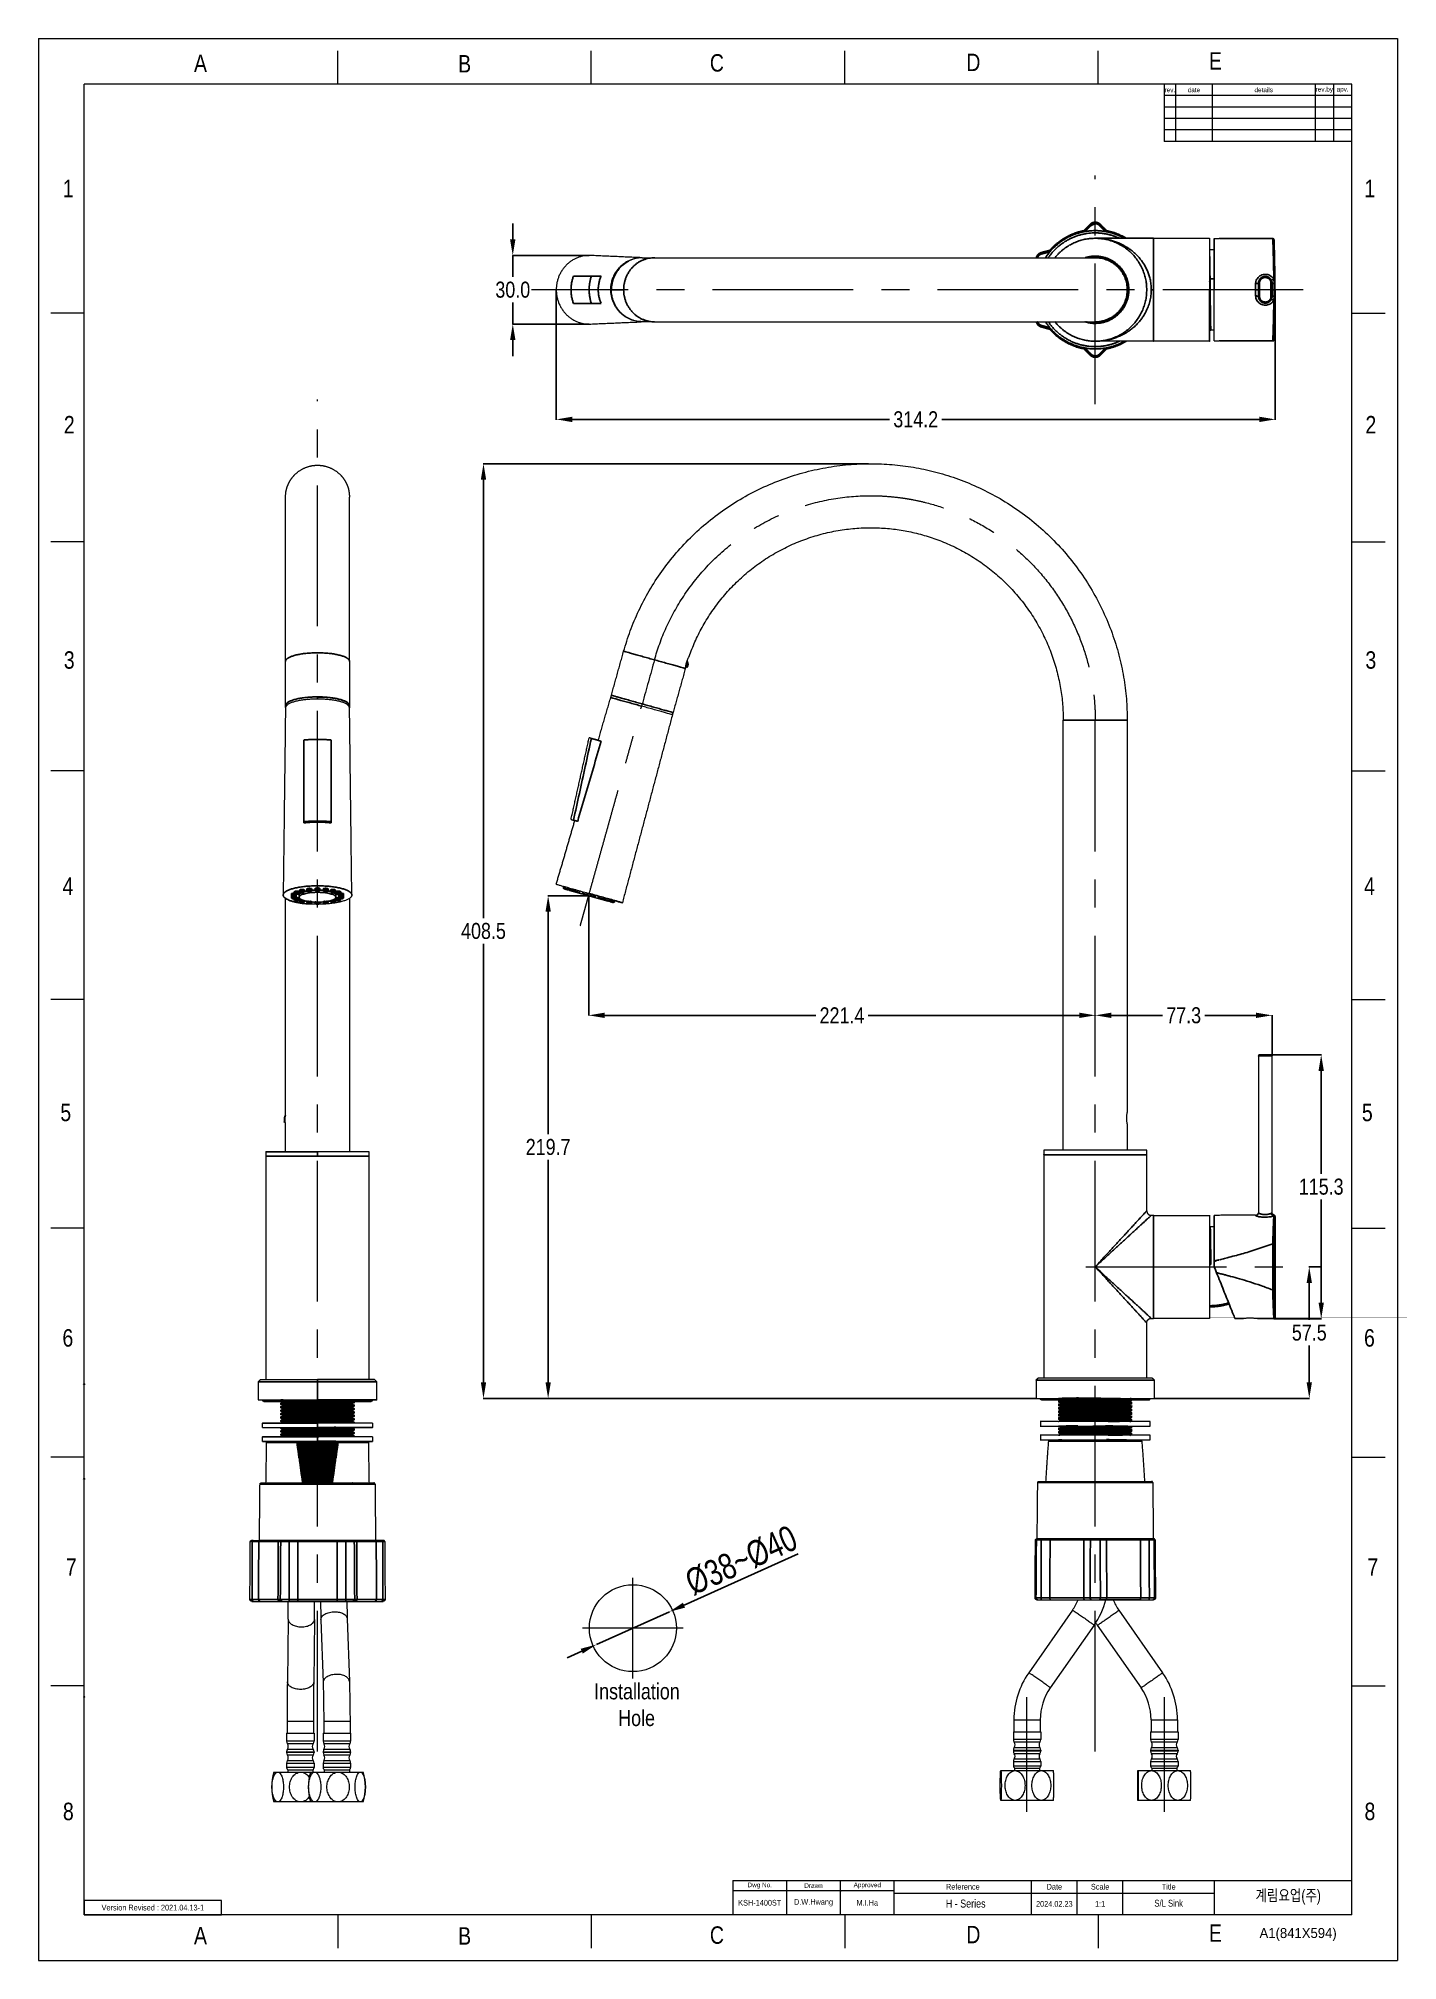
# Model space of a CAD drawing. Header units: inches. Extents: x 5272 to 5866, y 423 to 1263.
import ezdxf

# ---------------------------------------------------------------- set-up
doc = ezdxf.new("R2010")
doc.units = ezdxf.units.IN
doc.header["$LTSCALE"] = 4.84
doc.header["$MEASUREMENT"] = 0
doc.header["$PDMODE"] = 3
doc.header["$PDSIZE"] = 0.3125
doc.linetypes.add('CENTERX2', pattern=[20.32, 12.7, -2.54, 2.54, -2.54])
doc.layers.get('0').update_dxf_attribs({"linetype": 'CONTINUOUS', "lineweight": 13})
doc.layers.get('Defpoints').update_dxf_attribs({"color": 3, "linetype": 'CONTINUOUS'})
for name, color, linetype, lineweight in [('CENTER', 1, 'CENTERX2', 15), ('DIM', 3, 'CONTINUOUS', 9), ('TEXT', 2, 'CONTINUOUS', 13)]:
    doc.layers.add(name, color=color, linetype=linetype, lineweight=lineweight)
doc.styles.add('ROMANS', font='Gulim.ttf')
doc.styles.get("Standard").update_dxf_attribs({"font": 'arial.ttf', "width": 0.8})
doc.dimstyles.new('ISO-25', dxfattribs={"dimtxt": 2.5, "dimasz": 2.5, "dimexe": 1.25, "dimexo": 0.625, "dimtad": 1, "dimtxsty": 'Standard', "dimcen": 2.5, "dimadec": 0, "dimazin": 0, "dimtfac": 1, "dimtmove": 0, "dimatfit": 3, "dimfxl": 1, "dimarcsym": 0})
doc.dimstyles.get("Standard").update_dxf_attribs({"dimtxt": 7, "dimasz": 7, "dimexe": 0.125, "dimexo": 0.0625, "dimgap": 0.09, "dimtad": 0, "dimtih": 1, "dimtoh": 1, "dimdec": 1, "dimzin": 4, "dimdsep": 46, "dimtxsty": 'Standard', "dimcen": 0.09, "dimclrd": 3, "dimclre": 3, "dimclrt": 4, "dimadec": 0, "dimazin": 0, "dimtp": 0.01, "dimtm": 0.01, "dimtfac": 1, "dimtdec": 1, "dimtofl": 0, "dimtmove": 0, "dimatfit": 3, "dimfxl": 1, "dimtolj": 1, "dimtzin": 4, "dimarcsym": 0})

msp = doc.modelspace()

# ---------------------------------------------------------------- texts
at = {"char_height": 7.624, "attachment_point": 5}
for s, width, insert in [('A', 10, (5343.075, 1251.623)), ('B', 10, (5458.525, 1251.455)), ('C', 10, (5568.778, 1251.782)), ('D', 10, (5680.859, 1252.061)), ('E', 10, (5786.652, 1252.695)), ('1', 50, (5285.254, 1196.92)), ('1', 50, (5854.107, 1196.92)), ('2', 50, (5285.731, 1093.72)), ('2', 50, (5854.585, 1093.72)), ('3', 50, (5285.712, 990.832)), ('3', 50, (5854.566, 990.832)), ('4', 50, (5285.138, 892.022)), ('4', 50, (5853.991, 892.022)), ('5', 50, (5284.187, 793.094)), ('5', 50, (5853.04, 793.094)), ('6', 50, (5285.108, 694.572)), ('6', 50, (5853.961, 694.572)), ('7', 50, (5286.602, 594.497)), ('7', 50, (5855.455, 594.497)), ('8', 50, (5285.322, 487.637)), ('8', 50, (5854.176, 487.637)), ('A', 10, (5343.075, 433.438)), ('B', 10, (5458.525, 433.269)), ('C', 10, (5568.778, 433.596)), ('D', 10, (5680.859, 433.876)), ('E', 10, (5786.652, 434.51))]:
    msp.add_mtext_dynamic_manual_height_columns(s, width=width, gutter_width=12.5, heights=[0], dxfattribs=dict(at, insert=insert))
at = {"layer": 'TEXT', "style": 'ROMANS'}
msp.add_text('A1(841X594)', height=4.375, dxfattribs=at).set_placement((5805.935, 432.353))
at = {"layer": 'TEXT'}
for s, width, insert, char_height, attachment_point in [('rev.', 5, (5766.756, 1240.014), 2, 5), ('date', 16, (5777.256, 1240.014), 2, 5), ('details', 45, (5807.756, 1240.014), 2, 5), ('rev.by', 8, (5834.256, 1240.014), 2, 5), ('apv.', 8, (5842.256, 1240.014), 2, 5), ('\\pi-4.00508;Installation \\P\\pi6.49206;Hole', 28.12245, (5519.138, 543.665), 7, 1), ('Dwg No.', 23.5, (5587.506, 455.264), 2, 5), ('Drawn', 23.5, (5611.006, 455.264), 2, 5), ('Approved', 23.5, (5634.506, 455.264), 2, 5), ('Reference', 60, (5676.256, 454.764), 2.5, 5), ('Date', 20, (5716.256, 454.764), 2.5, 5), ('Scale', 20, (5736.256, 454.764), 2.5, 5), ('Title', 40, (5766.256, 454.764), 2.5, 5), ('Version Revised : 2021.04.13-1', 60, (5322.256, 445.639), 2.5, 5), ('KSH-1400ST', 23.5, (5587.506, 447.764), 2.5, 5), ('D.W.Hwang', 23.5, (5611.006, 447.764), 2.5, 5), ('M.I.Ha', 23.5, (5634.506, 447.764), 2.5, 5), ('H - Series', 60, (5677.505, 447.397), 3.5, 5), ('2024.02.23', 20, (5716.256, 447.264), 2.5, 5), ('1:1', 20, (5736.256, 447.264), 2.5, 5), ('S/L Sink', 31.81379, (5766.209, 447.542), 3, 5)]:
    msp.add_mtext_dynamic_manual_height_columns(s, width=width, gutter_width=12.5, heights=[0], dxfattribs=dict(at, insert=insert, char_height=char_height, attachment_point=attachment_point))
at = {"layer": 'TEXT', "linetype": 'CENTERX2', "insert": (5818.432, 450.256), "char_height": 5, "attachment_point": 5}
msp.add_mtext_dynamic_manual_height_columns('{\\fHYGothic-Medium|b0|i0|c129|p18;계림요업(주)}', width=60, gutter_width=12.5, heights=[0], dxfattribs=at)

# ---------------------------------------------------------------- blocks, each defined once
blk = doc.blocks.new('*D12')
at = {"layer": 'Defpoints', "color": 0, "transparency": 16777216}
for p in [(5479.56, 1167.68), (5513.01, 1167.68), (5513.01, 1137.68)]:
    blk.add_point(p, dxfattribs=at)
at = {"layer": 'DIM', "color": 3, "lineweight": -2, "transparency": 16777216}
for p, q in [((5479.56, 1174.68), (5479.56, 1181.68)), ((5512.95, 1167.68), (5479.44, 1167.68)), ((5479.56, 1167.68), (5479.56, 1160.68)), ((5479.56, 1160.68), (5479.56, 1158.26)), ((5479.56, 1144.68), (5479.56, 1147.1)), ((5479.56, 1137.68), (5479.56, 1144.68)), ((5512.95, 1137.68), (5479.44, 1137.68)), ((5479.56, 1130.68), (5479.56, 1123.68))]:
    blk.add_line(p, q, dxfattribs=at)
at = {"layer": 'DIM', "color": 3, "transparency": 16777216}
for points in [[(5478.39, 1174.68), (5480.73, 1174.68), (5479.56, 1167.68)], [(5478.39, 1130.68), (5480.73, 1130.68), (5479.56, 1137.68)]]:
    blk.add_solid(points, dxfattribs=at)
at = {"layer": 'DIM', "color": 4, "transparency": 16777216, "insert": (5479.56, 1152.68), "char_height": 7, "attachment_point": 5}
blk.add_mtext('\\A1;30.0', dxfattribs=at)
blk = doc.blocks.new('*D13')
at = {"layer": 'Defpoints', "color": 0, "transparency": 16777216}
for p in [(5498.56, 1152.68), (5812.78, 1152.68), (5812.78, 1096.03)]:
    blk.add_point(p, dxfattribs=at)
at = {"layer": 'DIM', "color": 3, "lineweight": -2, "transparency": 16777216}
for p, q in [((5498.56, 1152.62), (5498.56, 1095.91)), ((5812.78, 1152.62), (5812.78, 1095.91)), ((5505.56, 1096.03), (5644.25, 1096.03)), ((5805.78, 1096.03), (5667.09, 1096.03))]:
    blk.add_line(p, q, dxfattribs=at)
at = {"layer": 'DIM', "color": 3, "transparency": 16777216}
for points in [[(5505.56, 1097.2), (5505.56, 1094.86), (5498.56, 1096.03)], [(5805.78, 1097.2), (5805.78, 1094.86), (5812.78, 1096.03)]]:
    blk.add_solid(points, dxfattribs=at)
at = {"layer": 'DIM', "color": 4, "transparency": 16777216, "insert": (5655.67, 1096.03), "char_height": 7, "attachment_point": 5}
blk.add_mtext('\\A1;314.2', dxfattribs=at)
blk = doc.blocks.new('*D14')
at = {"layer": 'Defpoints', "color": 0, "transparency": 16777216}
for p in [(5512.74, 887.88), (5495.02, 668.18), (5708.28, 668.18)]:
    blk.add_point(p, dxfattribs=at)
at = {"layer": 'DIM', "color": 3, "lineweight": -2, "transparency": 16777216}
for p, q in [((5512.68, 887.88), (5494.9, 887.88)), ((5495.02, 880.88), (5495.02, 783.6)), ((5495.02, 675.18), (5495.02, 772.46)), ((5708.22, 668.18), (5494.9, 668.18))]:
    blk.add_line(p, q, dxfattribs=at)
at = {"layer": 'DIM', "color": 3, "transparency": 16777216}
for points in [[(5493.86, 880.88), (5496.19, 880.88), (5495.02, 887.88)], [(5493.86, 675.18), (5496.19, 675.18), (5495.02, 668.18)]]:
    blk.add_solid(points, dxfattribs=at)
at = {"layer": 'DIM', "color": 4, "transparency": 16777216, "insert": (5495.02, 778.03), "char_height": 7, "attachment_point": 5}
blk.add_mtext('\\A1;219.7', dxfattribs=at)
blk = doc.blocks.new('*D15')
at = {"layer": 'Defpoints', "color": 0, "transparency": 16777216}
for p in [(5512.74, 887.88), (5734.13, 835.59), (5734.13, 835.47)]:
    blk.add_point(p, dxfattribs=at)
at = {"layer": 'DIM', "color": 3, "lineweight": -2, "transparency": 16777216}
for p, q in [((5512.74, 887.82), (5512.74, 835.47)), ((5519.74, 835.59), (5611.95, 835.59)), ((5727.13, 835.59), (5634.92, 835.59)), ((5734.13, 835.53), (5734.13, 835.72))]:
    blk.add_line(p, q, dxfattribs=at)
at = {"layer": 'DIM', "color": 3, "transparency": 16777216}
for points in [[(5519.74, 836.76), (5519.74, 834.43), (5512.74, 835.59)], [(5727.13, 836.76), (5727.13, 834.43), (5734.13, 835.59)]]:
    blk.add_solid(points, dxfattribs=at)
at = {"layer": 'DIM', "color": 4, "transparency": 16777216, "insert": (5623.44, 835.59), "char_height": 7, "attachment_point": 5}
blk.add_mtext('\\A1;221.4', dxfattribs=at)
blk = doc.blocks.new('*D16')
at = {"layer": 'Defpoints', "color": 0, "transparency": 16777216}
for p in [(5734.13, 835.59), (5811.43, 835.59), (5811.43, 817.83)]:
    blk.add_point(p, dxfattribs=at)
at = {"layer": 'DIM', "color": 3, "lineweight": -2, "transparency": 16777216}
for p, q in [((5734.13, 835.66), (5734.13, 835.72)), ((5741.13, 835.59), (5763.53, 835.59)), ((5804.43, 835.59), (5782.03, 835.59)), ((5811.43, 817.89), (5811.43, 835.72))]:
    blk.add_line(p, q, dxfattribs=at)
at = {"layer": 'DIM', "color": 3, "transparency": 16777216}
for points in [[(5741.13, 836.76), (5741.13, 834.43), (5734.13, 835.59)], [(5804.43, 836.76), (5804.43, 834.43), (5811.43, 835.59)]]:
    blk.add_solid(points, dxfattribs=at)
at = {"layer": 'DIM', "color": 4, "transparency": 16777216, "insert": (5772.78, 835.59), "char_height": 7, "attachment_point": 5}
blk.add_mtext('\\A1;77.3', dxfattribs=at)
blk = doc.blocks.new('*D17')
at = {"layer": 'Defpoints', "color": 0, "transparency": 16777216}
for p in [(5810.93, 818.33), (5832.88, 818.33), (5812.18, 703.03)]:
    blk.add_point(p, dxfattribs=at)
at = {"layer": 'DIM', "color": 3, "lineweight": -2, "transparency": 16777216}
for p, q in [((5811, 818.33), (5833.01, 818.33)), ((5832.88, 811.33), (5832.88, 766.26)), ((5832.88, 710.03), (5832.88, 755.1)), ((5812.24, 703.03), (5833.01, 703.03))]:
    blk.add_line(p, q, dxfattribs=at)
at = {"layer": 'DIM', "color": 3, "transparency": 16777216}
for points in [[(5831.72, 811.33), (5834.05, 811.33), (5832.88, 818.33)], [(5831.72, 710.03), (5834.05, 710.03), (5832.88, 703.03)]]:
    blk.add_solid(points, dxfattribs=at)
at = {"layer": 'DIM', "color": 4, "transparency": 16777216, "insert": (5832.88, 760.68), "char_height": 7, "attachment_point": 5}
blk.add_mtext('\\A1;115.3', dxfattribs=at)
blk = doc.blocks.new('*D18')
at = {"layer": 'Defpoints', "color": 0, "transparency": 16777216}
for p in [(5832.88, 725.68), (5759.98, 668.18), (5827.67, 668.18)]:
    blk.add_point(p, dxfattribs=at)
at = {"layer": 'DIM', "color": 3, "lineweight": -2, "transparency": 16777216}
for p, q in [((5832.82, 725.68), (5827.55, 725.68)), ((5827.67, 718.68), (5827.67, 702.49)), ((5827.67, 675.18), (5827.67, 691.37)), ((5760.05, 668.18), (5827.8, 668.18))]:
    blk.add_line(p, q, dxfattribs=at)
at = {"layer": 'DIM', "color": 3, "transparency": 16777216}
for points in [[(5826.51, 718.68), (5828.84, 718.68), (5827.67, 725.68)], [(5826.51, 675.18), (5828.84, 675.18), (5827.67, 668.18)]]:
    blk.add_solid(points, dxfattribs=at)
at = {"layer": 'DIM', "color": 4, "transparency": 16777216, "insert": (5827.67, 696.93), "char_height": 7, "attachment_point": 5}
blk.add_mtext('\\A1;57.5', dxfattribs=at)
blk = doc.blocks.new('*D19')
at = {"layer": 'Defpoints', "color": 0, "transparency": 16777216}
for p in [(5635.04, 1076.67), (5466.76, 668.18), (5495.02, 668.18)]:
    blk.add_point(p, dxfattribs=at)
at = {"layer": 'DIM', "color": 3, "lineweight": -2, "transparency": 16777216}
for p, q in [((5634.98, 1076.67), (5466.64, 1076.67)), ((5466.76, 1069.67), (5466.76, 878)), ((5466.76, 675.18), (5466.76, 866.85)), ((5494.96, 668.18), (5466.64, 668.18))]:
    blk.add_line(p, q, dxfattribs=at)
at = {"layer": 'DIM', "color": 3, "transparency": 16777216}
for points in [[(5465.6, 1069.67), (5467.93, 1069.67), (5466.76, 1076.67)], [(5465.6, 675.18), (5467.93, 675.18), (5466.76, 668.18)]]:
    blk.add_solid(points, dxfattribs=at)
at = {"layer": 'DIM', "color": 4, "transparency": 16777216, "insert": (5466.76, 872.43), "char_height": 7, "attachment_point": 5}
blk.add_mtext('\\A1;408.5', dxfattribs=at)
blk = doc.blocks.new('*D20')
at = {"layer": 'Defpoints', "color": 0, "transparency": 16777216}
for p in [(5548.01, 574.94), (5516.09, 560.59)]:
    blk.add_point(p, dxfattribs=at)
at = {"layer": 'DIM', "color": 0, "lineweight": -2, "transparency": 16777216}
for p, q in [((5604.36, 600.27), (5554.4, 577.81)), ((5516.09, 560.59), (5548.01, 574.94)), ((5509.71, 557.72), (5503.32, 554.85))]:
    blk.add_line(p, q, dxfattribs=at)
at = {"layer": 'DIM', "color": 0, "transparency": 16777216}
for points in [[(5553.92, 578.87), (5554.88, 576.75), (5548.01, 574.94)], [(5509.23, 558.78), (5510.18, 556.66), (5516.09, 560.59)]]:
    blk.add_solid(points, dxfattribs=at)
at = {"layer": 'DIM', "color": 4, "transparency": 16777216, "insert": (5579.46, 597.41), "char_height": 7, "attachment_point": 5, "rotation": 24.20662}
blk.add_mtext('{\\fMS PGothic|b0|i0|c129|p34;\\H1.6x;%%C38~%%C40}', dxfattribs=at)

# ---------------------------------------------------------------- dimensions: what is measured, and where the dimension line sits
at = {"layer": 'DIM'}
for base, p1, p2, picture, middle in [((5479.562, 1167.681), (5513.01, 1137.681), (5513.01, 1167.681), '*D12', (5479.562, 1152.681)), ((5466.764, 668.178), (5635.043, 1076.674), (5495.023, 668.178), '*D19', (5466.764, 872.426)), ((5495.023, 668.178), (5512.741, 887.882), (5708.283, 668.178), '*D14', (5495.023, 778.03)), ((5832.883, 818.328), (5812.178, 703.033), (5810.933, 818.328), '*D17', (5832.883, 760.68)), ((5827.672, 668.178), (5832.883, 725.678), (5759.983, 668.178), '*D18', (5827.672, 696.928))]:
    dim = msp.add_linear_dim(base=base, p1=p1, p2=p2, angle=90, dimstyle='Standard', override={"dimgap": 2}, dxfattribs=at)
    dim.commit()
    dim.dimension.update_dxf_attribs({"geometry": picture, "text_midpoint": middle})
for base, p1, p2, picture, middle in [((5812.783, 1096.03), (5498.562, 1152.681), (5812.783, 1152.681), '*D13', (5655.672, 1096.03)), ((5734.133, 835.593), (5512.741, 887.882), (5734.133, 835.468), '*D15', (5623.437, 835.593)), ((5811.433, 835.593), (5734.133, 835.593), (5811.433, 817.828), '*D16', (5772.783, 835.593))]:
    dim = msp.add_linear_dim(base=base, p1=p1, p2=p2, dimstyle='Standard', override={"dimgap": 2}, dxfattribs=at)
    dim.commit()
    dim.dimension.update_dxf_attribs({"geometry": picture, "text_midpoint": middle})
dim = msp.add_diameter_dim_2p(p1=(5516.09, 560.589), p2=(5548.012, 574.94), text='{\\fMS PGothic|b0|i0|c129|p34;\\H1.6x;%%C38~%%C40}', dimstyle='ISO-25', override={"dimtxt": 7, "dimasz": 7, "dimgap": 2, "dimclrt": 4, "dimfxl": 1.25}, dxfattribs=at)
dim.commit()
dim.dimension.update_dxf_attribs({"geometry": '*D20', "text_midpoint": (5582.571, 590.477)})

# ---------------------------------------------------------------- linework, layer by layer
at = {"color": 7, "linetype": 'Continuous'}
for p, q in [((5272.256, 1262.514), (5866.256, 1262.514)), ((5272.256, 1262.514), (5272.256, 422.514)), ((5866.256, 1262.514), (5866.256, 422.514)), ((5403.056, 1242.514), (5403.056, 1257.05)), ((5513.856, 1242.514), (5513.856, 1257.05)), ((5624.656, 1242.514), (5624.656, 1257.05)), ((5735.456, 1242.514), (5735.456, 1257.05)), ((5846.256, 1242.514), (5292.256, 1242.514)), ((5846.256, 442.514), (5846.256, 1242.514)), ((5292.256, 1142.514), (5277.72, 1142.514)), ((5846.256, 1142.514), (5860.792, 1142.514)), ((5292.256, 1042.514), (5277.72, 1042.514)), ((5846.256, 1042.514), (5860.792, 1042.514)), ((5292.256, 942.514), (5277.72, 942.514)), ((5846.256, 942.514), (5860.792, 942.514)), ((5292.256, 842.514), (5277.72, 842.514)), ((5846.256, 842.514), (5860.792, 842.514)), ((5292.256, 742.514), (5277.72, 742.514)), ((5846.256, 742.514), (5860.792, 742.514)), ((5292.256, 642.514), (5277.72, 642.514)), ((5846.256, 642.514), (5860.792, 642.514)), ((5381.376, 571.716), (5381.045, 544.368)), ((5392.875, 571.577), (5392.544, 544.229)), ((5395.737, 571.451), (5396.667, 544.103)), ((5407.23, 571.842), (5408.16, 544.494)), ((5724.171, 575.62), (5705.045, 548.272)), ((5724.171, 575.62), (5724.178, 575.623)), ((5744.437, 575.622), (5763.583, 548.274)), ((5733.595, 569.029), (5714.468, 541.681)), ((5735.016, 569.027), (5735.017, 569.026)), ((5735.016, 569.027), (5754.163, 541.679)), ((5705.052, 548.275), (5705.045, 548.272)), ((5292.256, 542.514), (5277.72, 542.514)), ((5754.163, 541.679), (5754.163, 541.679)), ((5846.256, 542.514), (5860.792, 542.514)), ((5380.7, 521.854), (5392.7, 521.854)), ((5380.7, 521.854), (5380.7, 518.415)), ((5380.95, 527.091), (5392.45, 527.091)), ((5380.95, 527.091), (5380.95, 521.854)), ((5392.45, 527.091), (5392.45, 521.854)), ((5392.7, 521.854), (5392.7, 518.415)), ((5396.677, 521.854), (5408.677, 521.854)), ((5396.677, 521.854), (5396.677, 518.415)), ((5396.927, 527.091), (5408.427, 527.091)), ((5396.927, 527.091), (5396.927, 521.854)), ((5408.427, 527.091), (5408.427, 521.854)), ((5408.677, 521.854), (5408.677, 518.415)), ((5698.337, 522.532), (5698.337, 519.093)), ((5698.338, 522.532), (5710.337, 522.532)), ((5698.587, 527.769), (5710.087, 527.769)), ((5698.587, 527.769), (5698.587, 522.532)), ((5710.087, 527.769), (5710.087, 522.532)), ((5710.337, 522.532), (5710.337, 519.093)), ((5758.298, 522.532), (5770.297, 522.532)), ((5758.298, 522.532), (5758.298, 519.093)), ((5758.548, 527.769), (5770.048, 527.769)), ((5758.548, 527.769), (5758.548, 522.532)), ((5770.048, 527.769), (5770.048, 522.532)), ((5770.298, 522.532), (5770.298, 519.093)), ((5392.7, 518.415), (5380.7, 518.415)), ((5380.7, 513.792), (5392.7, 513.792)), ((5380.7, 513.792), (5380.7, 513.415)), ((5392.7, 513.415), (5380.7, 513.415)), ((5392.325, 517.249), (5381.075, 517.249)), ((5381.075, 514.958), (5392.325, 514.958)), ((5392.7, 513.792), (5392.7, 513.415)), ((5408.677, 518.415), (5396.677, 518.415)), ((5396.677, 513.792), (5408.677, 513.792)), ((5396.677, 513.792), (5396.677, 513.415)), ((5408.677, 513.415), (5396.677, 513.415)), ((5408.302, 517.249), (5397.052, 517.249)), ((5397.052, 514.958), (5408.302, 514.958)), ((5408.677, 513.792), (5408.677, 513.415)), ((5710.337, 519.093), (5698.337, 519.093)), ((5698.337, 514.471), (5710.337, 514.471)), ((5698.337, 514.471), (5698.337, 514.093)), ((5710.337, 514.093), (5698.337, 514.093)), ((5709.962, 517.927), (5698.712, 517.927)), ((5698.712, 515.636), (5709.962, 515.636)), ((5709.962, 512.927), (5698.712, 512.927)), ((5710.337, 514.471), (5710.337, 514.093)), ((5770.298, 519.093), (5758.298, 519.093)), ((5758.298, 514.471), (5770.298, 514.471)), ((5758.298, 514.471), (5758.298, 514.093)), ((5770.298, 514.093), (5758.298, 514.093)), ((5769.923, 517.927), (5758.673, 517.927)), ((5758.673, 515.636), (5769.923, 515.636)), ((5769.923, 512.927), (5758.673, 512.927)), ((5770.298, 514.471), (5770.298, 514.093)), ((5375.201, 504.854), (5414.177, 504.854)), ((5380.7, 508.792), (5392.7, 508.792)), ((5380.7, 508.792), (5380.7, 506.854)), ((5392.7, 506.854), (5380.7, 506.854)), ((5392.325, 512.249), (5381.075, 512.249)), ((5381.075, 509.958), (5392.325, 509.958)), ((5381.2, 505.854), (5392.2, 505.854)), ((5381.2, 505.854), (5381.2, 504.854)), ((5392.2, 505.854), (5392.2, 504.854)), ((5392.7, 508.792), (5392.7, 506.854)), ((5396.677, 508.792), (5408.677, 508.792)), ((5396.677, 508.792), (5396.677, 506.854)), ((5408.677, 506.854), (5396.677, 506.854)), ((5408.302, 512.249), (5397.052, 512.249)), ((5397.052, 509.958), (5408.302, 509.958)), ((5397.177, 505.854), (5408.177, 505.854)), ((5397.177, 505.854), (5397.177, 504.854)), ((5408.177, 505.854), (5408.177, 504.854)), ((5408.677, 508.792), (5408.677, 506.854)), ((5692.814, 505.456), (5692.837, 505.532)), ((5692.824, 505.49), (5692.851, 505.532)), ((5692.838, 505.532), (5715.837, 505.532)), ((5698.337, 509.471), (5710.337, 509.471)), ((5698.337, 509.471), (5698.337, 507.532)), ((5710.337, 507.532), (5698.337, 507.532)), ((5698.712, 510.636), (5709.962, 510.636)), ((5698.837, 506.532), (5698.837, 505.532)), ((5698.838, 506.532), (5709.837, 506.532)), ((5709.837, 506.532), (5709.837, 505.532)), ((5710.337, 509.471), (5710.337, 507.532)), ((5715.861, 505.456), (5715.837, 505.532)), ((5752.789, 505.505), (5752.798, 505.532)), ((5752.796, 505.527), (5752.799, 505.532)), ((5752.798, 505.532), (5775.797, 505.532)), ((5758.298, 509.471), (5770.298, 509.471)), ((5758.298, 509.471), (5758.298, 507.532)), ((5770.298, 507.532), (5758.298, 507.532)), ((5758.673, 510.636), (5769.923, 510.636)), ((5758.798, 506.532), (5769.797, 506.532)), ((5758.798, 506.532), (5758.798, 505.532)), ((5769.798, 506.532), (5769.798, 505.532)), ((5770.298, 509.471), (5770.298, 507.532)), ((5775.806, 505.505), (5775.798, 505.532)), ((5414.177, 491.854), (5375.201, 491.854)), ((5692.824, 492.576), (5692.803, 492.665)), ((5692.837, 492.532), (5692.814, 492.608)), ((5692.851, 492.532), (5692.824, 492.574)), ((5715.837, 492.532), (5692.838, 492.532)), ((5715.837, 492.532), (5715.861, 492.608)), ((5715.851, 492.576), (5715.871, 492.664)), ((5752.798, 492.532), (5752.789, 492.559)), ((5752.799, 492.532), (5752.796, 492.537)), ((5775.797, 492.532), (5752.798, 492.532)), ((5752.802, 492.537), (5752.799, 492.532)), ((5775.798, 492.532), (5775.806, 492.559)), ((5403.061, 442.509), (5403.061, 427.972)), ((5513.861, 442.51), (5513.861, 427.974)), ((5624.661, 442.511), (5624.661, 427.975)), ((5735.461, 442.513), (5735.461, 427.977)), ((5272.256, 422.514), (5866.256, 422.514))]:
    msp.add_line(p, q, dxfattribs=at)
at = {"linetype": 'Continuous'}
for p, q in [((5292.256, 442.514), (5292.256, 1242.514)), ((5846.256, 442.514), (5292.256, 442.514))]:
    msp.add_line(p, q, dxfattribs=at)
for p, q in [((5764.256, 1242.514), (5764.256, 1217.514)), ((5846.256, 1237.514), (5764.256, 1237.514)), ((5769.256, 1242.514), (5769.256, 1217.514)), ((5785.256, 1242.514), (5785.256, 1217.514)), ((5830.256, 1242.514), (5830.256, 1217.514)), ((5838.256, 1242.514), (5838.256, 1217.514)), ((5846.256, 1232.514), (5764.256, 1232.514)), ((5846.256, 1227.514), (5764.256, 1227.514)), ((5846.256, 1222.514), (5764.256, 1222.514)), ((5846.256, 1217.514), (5764.256, 1217.514)), ((5575.756, 457.514), (5846.256, 457.514)), ((5575.756, 457.514), (5575.756, 442.514)), ((5599.256, 457.514), (5599.256, 442.514)), ((5622.756, 442.514), (5622.756, 457.514)), ((5646.256, 442.514), (5646.256, 457.514)), ((5706.256, 442.514), (5706.256, 457.514)), ((5706.256, 442.514), (5706.256, 457.514)), ((5706.256, 442.514), (5706.256, 457.514)), ((5726.256, 442.514), (5726.256, 457.514)), ((5746.256, 442.514), (5746.256, 457.514)), ((5786.256, 442.514), (5786.256, 457.514)), ((5646.256, 453.014), (5575.756, 453.014)), ((5646.256, 452.014), (5786.256, 452.014))]:
    msp.add_line(p, q)
msp.add_lwpolyline([(5292.256, 442.514), (5352.256, 442.514), (5352.256, 448.764), (5292.256, 448.764)], close=True)
msp.add_circle((5532.051, 567.765), 19)
at = {"color": 7, "linetype": 'Continuous'}
for centre, radius, start, end in [((5704.231, 589.556), 24.328, 325.049658, 337.257656), ((5704.044, 589.639), 36.028, 325.105897, 344.740067), ((5764.363, 589.563), 24.318, 202.76902, 214.978787), ((4113.234, 586.609), 1268.23, 359.327139, 359.678419), ((4111.018, 586.63), 1281.946, 359.327196, 359.681005), ((5857.172, 586.652), 461.686, 180.888431, 181.88685), ((5854.96, 586.595), 447.974, 180.908782, 181.887302), ((5764.263, 589.502), 35.701, 212.753648, 214.995082), ((5734.362, 527.771), 35.774, 145.035371, 180.002293), ((5734.294, 527.77), 35.753, 359.999708, 34.995509), ((6771.646, 528.135), 1390.696, 179.331183, 180.042999), ((6771.786, 528.134), 1379.336, 179.331427, 180.043315), ((5734.362, 527.771), 24.274, 145.037071, 180.003379), ((5734.294, 527.77), 24.253, 359.99957, 34.995293), ((5382.7, 518.415), 2, 180, 215.659088), ((5382.7, 513.792), 2, 144.340912, 180), ((5382.7, 513.415), 2, 180, 215.659088), ((5379.45, 516.083), 2, 0.590026, 35.659088), ((5379.45, 516.124), 2, 324.340912, 359.409974), ((5393.95, 516.083), 2, 144.340912, 179.409974), ((5393.95, 516.124), 2, 180.590026, 215.659088), ((5390.7, 518.415), 2, 324.340912, 0), ((5390.7, 513.792), 2, 0, 35.659088), ((5390.7, 513.415), 2, 324.340912, 0), ((5398.677, 518.415), 2, 180, 215.659088), ((5398.677, 513.792), 2, 144.340912, 180), ((5398.677, 513.415), 2, 180, 215.659088), ((5395.427, 516.083), 2, 0.590026, 35.659088), ((5395.427, 516.124), 2, 324.340912, 359.409974), ((5409.927, 516.083), 2, 144.340912, 179.409974), ((5409.927, 516.124), 2, 180.590026, 215.659088), ((5406.677, 518.415), 2, 324.340912, 0), ((5406.677, 513.792), 2, 0, 35.659088), ((5406.677, 513.415), 2, 324.340912, 0), ((5700.337, 519.093), 2, 180, 215.659088), ((5700.337, 514.471), 2, 144.340912, 180), ((5700.337, 514.093), 2, 180, 215.659088), ((5697.087, 516.761), 2, 0.590026, 35.659088), ((5697.087, 516.802), 2, 324.340912, 359.409974), ((5697.087, 511.761), 2, 0.590026, 35.659088), ((5711.587, 516.761), 2, 144.340912, 179.409974), ((5711.587, 516.802), 2, 180.590026, 215.659088), ((5711.587, 511.761), 2, 144.340912, 179.409974), ((5708.337, 519.093), 2, 324.340912, 0), ((5708.337, 514.471), 2, 0, 35.659088), ((5708.337, 514.093), 2, 324.340912, 0), ((5760.298, 519.093), 2, 180, 215.659088), ((5760.298, 514.471), 2, 144.340912, 180), ((5760.298, 514.093), 2, 180, 215.659088), ((5757.048, 516.761), 2, 0.590026, 35.659088), ((5757.048, 516.802), 2, 324.340912, 359.409974), ((5757.048, 511.761), 2, 0.590026, 35.659088), ((5771.548, 516.761), 2, 144.340912, 179.409974), ((5771.548, 516.802), 2, 180.590026, 215.659088), ((5771.548, 511.761), 2, 144.340912, 179.409974), ((5768.298, 519.093), 2, 324.340912, 0), ((5768.298, 514.471), 2, 0, 35.659088), ((5768.298, 514.093), 2, 324.340912, 0), ((5395.825, 498.354), 21.625, 162.507675, 197.492325), ((5382.7, 508.792), 2, 144.340912, 180), ((5381.7, 506.854), 1, 180, 270), ((5379.45, 511.083), 2, 0.590026, 35.659088), ((5379.45, 511.124), 2, 324.340912, 359.409974), ((5411.802, 498.354), 21.625, 162.507675, 197.492325), ((5391.7, 506.854), 1, 270, 0), ((5393.95, 511.083), 2, 144.340912, 179.409974), ((5393.95, 511.124), 2, 180.590026, 215.659088), ((5390.7, 508.792), 2, 0, 35.659088), ((5398.677, 508.792), 2, 144.340912, 180), ((5397.677, 506.854), 1, 180, 270), ((5395.427, 511.083), 2, 0.590026, 35.659088), ((5395.427, 511.124), 2, 324.340912, 359.409974), ((5407.677, 506.854), 1, 270, 0), ((5409.927, 511.083), 2, 144.340912, 179.409974), ((5409.927, 511.124), 2, 180.590026, 215.659088), ((5406.677, 508.792), 2, 0, 35.659088), ((5393.552, 498.354), 21.625, 342.507675, 17.492325), ((5700.337, 509.471), 2, 144.340912, 180), ((5699.337, 507.532), 1, 180, 270), ((5697.087, 511.802), 2, 324.340912, 359.409974), ((5709.337, 507.532), 1, 270, 0), ((5711.587, 511.802), 2, 180.590026, 215.659088), ((5708.337, 509.471), 2, 0, 35.659088), ((5760.298, 509.471), 2, 144.340912, 180), ((5759.298, 507.532), 1, 180, 270), ((5757.048, 511.802), 2, 324.340912, 359.409974), ((5769.298, 507.532), 1, 270, 0), ((5771.548, 511.802), 2, 180.590026, 215.659088), ((5768.298, 509.471), 2, 0, 35.659088)]:
    msp.add_arc(centre, radius, start, end, dxfattribs=at)
at = {"lineweight": -3}
for points, weights, knots in [([(5746.894, 1175.161), (5740.958, 1178.531), (5734.133, 1178.531), (5720.046, 1178.531), (5712.41, 1166.693)], [0.869191446954, 0.901408801278, 1, 0.815843789283, 0.863263509774], [-54.2732199, -54.2732199, -54.2732199, -40.605085, -40.605085, -15.0746934, -15.0746934, -15.0746934]), ([(5744.681, 1175.181), (5739.669, 1177.531), (5734.133, 1177.531), (5721.025, 1177.531), (5713.624, 1166.713)], [0.879771763009, 0.915517829947, 1, 0.820692064145, 0.860927182177], [27.7752318, 27.7752318, 27.7752318, 39.0342887, 39.0342887, 62.930908, 62.930908, 62.930908]), ([(5716.552, 1166.723), (5723.308, 1175.181), (5734.133, 1175.181), (5756.633, 1175.181), (5756.633, 1152.681)], [0.856208266555, 0.833835439813, 1, 0.707106781187, 1], [-55.393707, -55.393707, -55.393707, -35.3429174, -35.3429174, 0, 0, 0]), ([(5528.026, 1152.681), (5528.026, 1166.681), (5541.51, 1166.681), (5541.514, 1166.681), (5541.517, 1166.681)], [1, 0.707106781187, 1, 0.999889286347, 0.999778656394], [-43.9822972, -43.9822972, -43.9822972, -21.9911486, -21.9911486, -21.9828359, -21.9828359, -21.9828359]), ([(5730.359, 1166.681), (5732.213, 1167.181), (5734.133, 1167.181), (5748.633, 1167.181), (5748.633, 1152.681)], [0.914466999515, 0.948002273558, 1, 0.707106781187, 1], [18.7329958, 18.7329958, 18.7329958, 22.7765467, 22.7765467, 45.5530935, 45.5530935, 45.5530935]), ([(5731.799, 1167.194), (5732.959, 1167.381), (5734.133, 1167.381), (5735.299, 1167.381), (5736.451, 1167.197)], [0.942950552247, 0.967973280537, 1, 0.968184046029, 0.943280201058], [20.5658283, 20.5658283, 20.5658283, 23.090706, 23.090706, 25.5989677, 25.5989677, 25.5989677]), ([(5756.633, 1152.681), (5756.633, 1130.181), (5734.133, 1130.181), (5723.275, 1130.181), (5716.519, 1138.681)], [1, 0.707106781187, 1, 0.833410919317, 0.856323814236], [-70.6858347, -70.6858347, -70.6858347, -35.3429174, -35.3429174, -15.2409016, -15.2409016, -15.2409016]), ([(5748.833, 1152.681), (5748.833, 1137.981), (5734.133, 1137.981), (5731.837, 1137.981), (5729.651, 1138.681)], [1, 0.707106781187, 1, 0.93924115622, 0.903690387331], [0, 0, 0, 23.090706, 23.090706, 27.8807268, 27.8807268, 27.8807268]), ([(5730.358, 1138.681), (5732.212, 1138.181), (5734.133, 1138.181), (5748.633, 1138.181), (5748.633, 1152.681)], [0.914450614381, 0.947989569815, 1, 0.707106781187, 1], [18.7320079, 18.7320079, 18.7320079, 22.7765467, 22.7765467, 45.5530935, 45.5530935, 45.5530935]), ([(5712.402, 1138.681), (5720.036, 1126.831), (5734.133, 1126.831), (5740.95, 1126.831), (5746.881, 1130.193)], [0.863315250392, 0.815743454478, 1, 0.901516219731, 0.869261729545], [-66.1493866, -66.1493866, -66.1493866, -40.605085, -40.605085, -26.9518421, -26.9518421, -26.9518421]), ([(5713.602, 1138.681), (5721, 1127.831), (5734.133, 1127.831), (5739.673, 1127.831), (5744.689, 1130.185)], [0.861053154159, 0.820412555578, 1, 0.915453946073, 0.87971772983], [15.1004189, 15.1004189, 15.1004189, 39.0342887, 39.0342887, 50.3018595, 50.3018595, 50.3018595]), ([(5554.995, 987.177), (5554.995, 987.177), (5541.51, 990.941), (5528.026, 994.706), (5528.026, 994.706)], [1, 0.707106781187, 1, 0.707106781187, 1], [-43.9822972, -43.9822972, -43.9822972, -21.9911486, -21.9911486, 0, 0, 0]), ([(5556.259, 989.262), (5556.273, 989.213), (5556.174, 989.153), (5556.075, 989.093), (5555.937, 989.067)], [1, 0.902753887727, 1, 0.902753887727, 1], [0, 0, 0, 0.2668003, 0.2668003, 0.5336006, 0.5336006, 0.5336006]), ([(5407.982, 970.727), (5408.02, 970.863), (5408.02, 971), (5408.02, 974.71), (5394.22, 974.71)], [0.971490626829, 0.984974501415, 1, 0.707106781187, 1], [-22.7890245, -22.7890245, -22.7890245, -21.6769893, -21.6769893, 0, 0, 0]), ([(5522.648, 975.442), (5522.648, 975.442), (5536.133, 971.678), (5549.617, 967.914), (5549.617, 967.914)], [1, 0.707106781187, 1, 0.707106781187, 1], [-43.9822972, -43.9822972, -43.9822972, -21.9911486, -21.9911486, 0, 0, 0]), ([(5381.908, 972.676), (5380.42, 971.886), (5380.42, 971), (5380.42, 970.863), (5380.457, 970.727)], [0.875307673813, 0.909996645439, 1, 0.984974501415, 0.971490626829], [-28.338126, -28.338126, -28.338126, -21.6769893, -21.6769893, -20.5649541, -20.5649541, -20.5649541]), ([(5720.133, 964.56), (5720.133, 964.56), (5734.133, 964.56), (5748.133, 964.56), (5748.133, 964.56)], [1, 0.707106781187, 1, 0.707106781187, 1], [-43.9822972, -43.9822972, -43.9822972, -21.9911486, -21.9911486, 0, 0, 0]), ([(5379.22, 888.167), (5379.22, 892.2), (5394.22, 892.2), (5409.22, 892.2), (5409.22, 888.167)], [1, 0.707106781187, 1, 0.707106781187, 1], [-47.1238898, -47.1238898, -47.1238898, -23.5619449, -23.5619449, 0, 0, 0]), ([(5388.275, 890.511), (5387.802, 890.662), (5387.111, 890.595), (5386.42, 890.527), (5386.42, 890.329)], [1, 0.819152044289, 1, 0.819152044289, 1], [-3.2986723, -3.2986723, -3.2986723, -2.0158553, -2.0158553, -0.7330383, -0.7330383, -0.7330383]), ([(5391.615, 890.916), (5391.314, 891.139), (5390.446, 891.098), (5389.579, 891.056), (5389.579, 890.82)], [1, 0.766044443118, 1, 0.766044443118, 1], [-3.2986723, -3.2986723, -3.2986723, -1.8325957, -1.8325957, -0.3665191, -0.3665191, -0.3665191]), ([(5389.587, 890.182), (5389.671, 890.352), (5390.269, 890.411), (5391.256, 890.507), (5391.615, 890.242)], [0.873806005285, 0.79909306785, 1, 0.707106781186, 1], [-2.7806804, -2.7806804, -2.7806804, -1.6493361, -1.6493361, 0, 0, 0]), ([(5395.27, 890.99), (5395.27, 891.272), (5394.22, 891.272), (5393.17, 891.272), (5393.17, 890.99)], [1, 0.707106781187, 1, 0.707106781187, 1], [-3.2986723, -3.2986723, -3.2986723, -1.6493361, -1.6493361, 0, 0, 0]), ([(5393.17, 890.316), (5393.17, 890.598), (5394.22, 890.598), (5395.27, 890.598), (5395.27, 890.316)], [1, 0.707106781187, 1, 0.707106781187, 1], [-3.2986723, -3.2986723, -3.2986723, -1.6493361, -1.6493361, 0, 0, 0]), ([(5398.861, 890.82), (5398.861, 891.056), (5397.993, 891.098), (5397.126, 891.139), (5396.824, 890.916)], [1, 0.766044443118, 1, 0.766044443118, 1], [-2.9321531, -2.9321531, -2.9321531, -1.4660766, -1.4660766, 0, 0, 0]), ([(5396.824, 890.242), (5397.183, 890.507), (5398.17, 890.411), (5398.935, 890.336), (5398.856, 890.118)], [1, 0.707106781186, 1, 0.757028756334, 0.917173880385], [-3.2986723, -3.2986723, -3.2986723, -1.6493361, -1.6493361, -0.2811199, -0.2811199, -0.2811199]), ([(5402.019, 890.329), (5402.019, 890.527), (5401.328, 890.595), (5400.637, 890.662), (5400.165, 890.511)], [1, 0.819152044289, 1, 0.819152044289, 1], [-2.565634, -2.565634, -2.565634, -1.282817, -1.282817, 0, 0, 0]), ([(5502.307, 891.106), (5502.307, 891.106), (5502.368, 891.089), (5502.713, 890.992), (5503.664, 890.727)], [0.895504279422, 0.931934290247, 1, 0.707106781186, 1], [-2.0326268, -2.0326268, -2.0326268, -1.6493361, -1.6493361, 0, 0, 0]), ([(5504.063, 890.616), (5504.063, 890.616), (5504.299, 890.55), (5504.949, 890.368), (5505.724, 890.152)], [0.855180500589, 0.868989864995, 1, 0.707106781187, 1], [-2.3870786, -2.3870786, -2.3870786, -1.6493361, -1.6493361, 0, 0, 0]), ([(5384.062, 888.935), (5383.579, 888.958), (5383.204, 888.873), (5382.829, 888.789), (5382.829, 888.657)], [1, 0.906307787037, 1, 0.906307787037, 1], [-3.2986723, -3.2986723, -3.2986723, -2.3823744, -2.3823744, -1.4660766, -1.4660766, -1.4660766]), ([(5382.839, 887.944), (5382.817, 887.988), (5382.845, 888.032), (5383.028, 888.31), (5384.062, 888.261)], [0.903506834903, 0.939084160188, 1, 0.707106781187, 1], [-1.9923646, -1.9923646, -1.9923646, -1.6493361, -1.6493361, 0, 0, 0]), ([(5382.839, 887.638), (5382.894, 887.53), (5383.204, 887.46), (5383.434, 887.408), (5383.731, 887.397)], [0.974952474336, 0.921198007705, 1, 0.94039834452, 0.956627053669], [-1.6869713, -1.6869713, -1.6869713, -0.9162979, -0.9162979, -0.3334013, -0.3334013, -0.3334013]), ([(5383.749, 887.495), (5383.01, 887.53), (5383.141, 887.729), (5383.271, 887.927), (5384.01, 887.892)], [1, 0.707106781187, 1, 0.707106781187, 1], [-2.3561945, -2.3561945, -2.3561945, -1.1780972, -1.1780972, 0, 0, 0]), ([(5383.867, 886.512), (5383.248, 886.514), (5383.141, 886.678), (5383.01, 886.877), (5383.749, 886.912)], [0.933477314256, 0.745365648076, 1, 0.707106781187, 1], [-2.2023068, -2.2023068, -2.2023068, -1.1780972, -1.1780972, 0, 0, 0]), ([(5384.379, 887.694), (5384.379, 887.559), (5383.879, 887.559), (5383.379, 887.559), (5383.379, 887.694)], [1, 0.707106781187, 1, 0.707106781187, 1], [0, 0, 0, 0.7853982, 0.7853982, 1.5707963, 1.5707963, 1.5707963]), ([(5384.379, 886.713), (5384.379, 886.579), (5383.879, 886.579), (5383.379, 886.579), (5383.379, 886.713)], [1, 0.707106781187, 1, 0.707106781187, 1], [0, 0, 0, 0.7853982, 0.7853982, 1.5707963, 1.5707963, 1.5707963]), ([(5383.697, 888.379), (5384.179, 888.356), (5384.554, 888.441), (5384.895, 888.518), (5384.927, 888.637)], [1, 0.906307787037, 1, 0.914125502131, 0.985669196255], [-3.2986723, -3.2986723, -3.2986723, -2.3823744, -2.3823744, -1.5425328, -1.5425328, -1.5425328]), ([(5384.92, 887.041), (5384.917, 887.046), (5384.913, 887.051), (5384.731, 887.329), (5383.697, 887.28)], [0.984649810586, 0.992112497884, 1, 0.707106781187, 1], [1.2637473, 1.2637473, 1.2637473, 1.295473, 1.295473, 2.4735702, 2.4735702, 2.4735702]), ([(5384.342, 886.554), (5384.696, 886.629), (5384.618, 886.748), (5384.488, 886.947), (5383.749, 886.912)], [0.872468138617, 0.800922594325, 1, 0.707106781187, 1], [0.3773531, 0.3773531, 0.3773531, 1.1780972, 1.1780972, 2.3561945, 2.3561945, 2.3561945]), ([(5384.01, 887.892), (5384.748, 887.857), (5384.618, 887.659), (5384.568, 887.583), (5384.342, 887.535)], [1, 0.707106781187, 1, 0.863015237371, 0.854164716078], [-2.3561945, -2.3561945, -2.3561945, -1.1780972, -1.1780972, -0.6271068, -0.6271068, -0.6271068]), ([(5385.651, 889.823), (5385.126, 889.904), (5384.601, 889.823), (5384.076, 889.741), (5384.076, 889.578)], [1, 0.866025403784, 1, 0.866025403784, 1], [-3.2986723, -3.2986723, -3.2986723, -2.1991149, -2.1991149, -1.0995574, -1.0995574, -1.0995574]), ([(5384.095, 888.957), (5384.129, 889.004), (5384.217, 889.045), (5384.742, 889.29), (5385.651, 889.149)], [0.898591747081, 0.934767395549, 1, 0.707106781187, 1], [-2.0166731, -2.0166731, -2.0166731, -1.6493361, -1.6493361, 0, 0, 0]), ([(5384.1, 886.696), (5384.198, 886.573), (5384.601, 886.511), (5385.126, 886.429), (5385.651, 886.511)], [0.95610281852, 0.893684028817, 1, 0.866025403784, 1], [-1.9721148, -1.9721148, -1.9721148, -1.0995574, -1.0995574, 0, 0, 0]), ([(5384.751, 888.44), (5384.102, 888.541), (5384.477, 888.716), (5384.852, 888.891), (5385.501, 888.79)], [1, 0.707106781187, 1, 0.707106781187, 1], [-2.3561945, -2.3561945, -2.3561945, -1.1780972, -1.1780972, 0, 0, 0]), ([(5385.126, 885.59), (5384.693, 885.59), (5384.477, 885.691), (5384.102, 885.866), (5384.751, 885.967)], [0.868347502413, 0.807007203691, 1, 0.707106781187, 1], [-1.9543675, -1.9543675, -1.9543675, -1.1780972, -1.1780972, 0, 0, 0]), ([(5386.169, 886.048), (5386.21, 886.141), (5386.036, 886.222), (5385.511, 886.466), (5384.601, 886.325)], [0.858037195925, 0.879178341092, 1, 0.707106781187, 1], [0.809495, 0.809495, 0.809495, 1.295473, 1.295473, 2.4735702, 2.4735702, 2.4735702]), ([(5385.626, 888.615), (5385.626, 888.481), (5385.126, 888.481), (5384.626, 888.481), (5384.626, 888.615)], [1, 0.707106781187, 1, 0.707106781187, 1], [0, 0, 0, 0.7853982, 0.7853982, 1.5707963, 1.5707963, 1.5707963]), ([(5385.626, 885.792), (5385.626, 885.657), (5385.126, 885.657), (5384.626, 885.657), (5384.626, 885.792)], [1, 0.707106781187, 1, 0.707106781187, 1], [0, 0, 0, 0.7853982, 0.7853982, 1.5707963, 1.5707963, 1.5707963]), ([(5384.751, 885.967), (5385.401, 886.067), (5385.776, 885.893), (5386.102, 885.741), (5385.589, 885.633)], [1, 0.707106781187, 1, 0.735482411961, 0.94874682697], [-2.3561945, -2.3561945, -2.3561945, -1.1780972, -1.1780972, -0.1141346, -0.1141346, -0.1141346]), ([(5386.176, 886.755), (5386.176, 886.918), (5385.651, 887), (5385.322, 887.051), (5384.947, 887.033)], [1, 0.866025403784, 1, 0.91154150555, 0.939894786786], [-2.1991149, -2.1991149, -2.1991149, -1.0995574, -1.0995574, -0.3735601, -0.3735601, -0.3735601]), ([(5385.589, 888.456), (5385.703, 888.48), (5385.776, 888.514), (5386.151, 888.689), (5385.501, 888.79)], [0.889092987958, 0.925696675338, 1, 0.707106781187, 1], [0.8792288, 0.8792288, 0.8792288, 1.1780972, 1.1780972, 2.3561945, 2.3561945, 2.3561945]), ([(5386.22, 887.203), (5386.22, 889.354), (5394.22, 889.354), (5402.22, 889.354), (5402.22, 887.203)], [1, 0.707106781187, 1, 0.707106781187, 1], [-25.1327412, -25.1327412, -25.1327412, -12.5663706, -12.5663706, 0, 0, 0]), ([(5402.22, 887.203), (5402.22, 885.052), (5394.22, 885.052), (5386.22, 885.052), (5386.22, 887.203)], [1, 0.707106781187, 1, 0.707106781187, 1], [-25.1327412, -25.1327412, -25.1327412, -12.5663706, -12.5663706, 0, 0, 0]), ([(5386.43, 889.617), (5386.352, 889.771), (5386.796, 889.871), (5387.6, 890.053), (5388.275, 889.837)], [0.864293953338, 0.813893347766, 1, 0.707106781187, 1], [-2.6973373, -2.6973373, -2.6973373, -1.6493361, -1.6493361, 0, 0, 0]), ([(5386.43, 885.966), (5386.516, 885.797), (5387.111, 885.739), (5387.802, 885.671), (5388.275, 885.822)], [0.962808140567, 0.840196919401, 1, 0.819152044289, 1], [-2.4163554, -2.4163554, -2.4163554, -1.282817, -1.282817, 0, 0, 0]), ([(5388.511, 885.368), (5388.456, 885.476), (5388.145, 885.546), (5387.341, 885.727), (5386.666, 885.511)], [0.854063519767, 0.862196693654, 1, 0.707106781187, 1], [0.7411901, 0.7411901, 0.7411901, 1.295473, 1.295473, 2.4735702, 2.4735702, 2.4735702]), ([(5386.896, 889.237), (5386.414, 889.391), (5386.988, 889.521), (5387.563, 889.65), (5388.045, 889.496)], [1, 0.707106781186, 1, 0.707106781186, 1], [-2.3561945, -2.3561945, -2.3561945, -1.1780972, -1.1780972, 0, 0, 0]), ([(5387.464, 884.839), (5387.195, 884.84), (5386.988, 884.886), (5386.414, 885.016), (5386.896, 885.17)], [0.855510258222, 0.870481964937, 1, 0.707106781186, 1], [-1.6990545, -1.6990545, -1.6990545, -1.1780972, -1.1780972, 0, 0, 0]), ([(5386.896, 889.237), (5387.378, 889.082), (5387.953, 889.212), (5388.527, 889.341), (5388.045, 889.496)], [1, 0.707106781187, 1, 0.707106781187, 1], [0, 0, 0, 1.1780972, 1.1780972, 2.3561945, 2.3561945, 2.3561945]), ([(5388.045, 884.911), (5388.527, 885.066), (5387.953, 885.195), (5387.378, 885.325), (5386.896, 885.17)], [1, 0.707106781187, 1, 0.707106781187, 1], [0, 0, 0, 1.1780972, 1.1780972, 2.3561945, 2.3561945, 2.3561945]), ([(5386.97, 889.366), (5386.97, 889.501), (5387.47, 889.501), (5387.97, 889.501), (5387.97, 889.366)], [1, 0.707106781187, 1, 0.707106781187, 1], [0, 0, 0, 0.7853982, 0.7853982, 1.5707963, 1.5707963, 1.5707963]), ([(5387.97, 889.366), (5387.97, 889.232), (5387.47, 889.232), (5386.97, 889.232), (5386.97, 889.366)], [1, 0.707106781187, 1, 0.707106781187, 1], [0, 0, 0, 0.7853982, 0.7853982, 1.5707963, 1.5707963, 1.5707963]), ([(5387.97, 885.041), (5387.97, 884.906), (5387.47, 884.906), (5386.97, 884.906), (5386.97, 885.041)], [1, 0.707106781187, 1, 0.707106781187, 1], [0, 0, 0, 0.7853982, 0.7853982, 1.5707963, 1.5707963, 1.5707963]), ([(5389.642, 884.936), (5390.001, 885.201), (5390.988, 885.105), (5391.794, 885.026), (5391.667, 884.798)], [1, 0.707106781187, 1, 0.747076844146, 0.930969009769], [-3.2986723, -3.2986723, -3.2986723, -1.6493361, -1.6493361, -0.2250789, -0.2250789, -0.2250789]), ([(5389.924, 889.787), (5389.667, 889.977), (5390.372, 890.046), (5391.077, 890.115), (5391.333, 889.925)], [1, 0.707106781187, 1, 0.707106781187, 1], [-2.3561945, -2.3561945, -2.3561945, -1.1780972, -1.1780972, 0, 0, 0]), ([(5390.629, 884.349), (5390.496, 884.349), (5390.372, 884.361), (5389.667, 884.43), (5389.924, 884.62)], [0.895504279422, 0.931934290247, 1, 0.707106781187, 1], [-1.4518763, -1.4518763, -1.4518763, -1.1780972, -1.1780972, 0, 0, 0]), ([(5391.333, 884.482), (5391.59, 884.671), (5390.885, 884.74), (5390.18, 884.809), (5389.924, 884.62)], [1, 0.707106781186, 1, 0.707106781186, 1], [0, 0, 0, 1.1780972, 1.1780972, 2.3561945, 2.3561945, 2.3561945]), ([(5391.129, 889.856), (5391.129, 889.722), (5390.629, 889.722), (5390.129, 889.722), (5390.129, 889.856)], [1, 0.707106781187, 1, 0.707106781187, 1], [0, 0, 0, 0.7853982, 0.7853982, 1.5707963, 1.5707963, 1.5707963]), ([(5390.129, 885.514), (5390.129, 885.379), (5390.629, 885.379), (5391.129, 885.379), (5391.129, 885.514)], [1, 0.707106781187, 1, 0.707106781187, 1], [0, 0, 0, 0.7853982, 0.7853982, 1.5707963, 1.5707963, 1.5707963]), ([(5391.129, 884.551), (5391.129, 884.416), (5390.629, 884.416), (5390.129, 884.416), (5390.129, 884.551)], [1, 0.707106781187, 1, 0.707106781187, 1], [0, 0, 0, 0.7853982, 0.7853982, 1.5707963, 1.5707963, 1.5707963]), ([(5395.26, 884.708), (5395.136, 884.952), (5394.22, 884.952), (5393.17, 884.952), (5393.17, 884.669)], [0.950219740623, 0.734572471091, 1, 0.707106781187, 1], [0.2278503, 0.2278503, 0.2278503, 1.295473, 1.295473, 2.4735702, 2.4735702, 2.4735702]), ([(5393.179, 885.305), (5393.304, 885.061), (5394.22, 885.061), (5394.241, 885.061), (5394.262, 885.061)], [0.950219740623, 0.734572471091, 1, 0.991656696255, 0.983788724221], [-3.1440079, -3.1440079, -3.1440079, -1.6493361, -1.6493361, -1.6023534, -1.6023534, -1.6023534]), ([(5393.47, 890.027), (5393.47, 890.228), (5394.22, 890.228), (5394.97, 890.228), (5394.97, 890.027)], [1, 0.707106781187, 1, 0.707106781187, 1], [-2.3561945, -2.3561945, -2.3561945, -1.1780972, -1.1780972, 0, 0, 0]), ([(5393.47, 890.027), (5393.47, 889.825), (5394.22, 889.825), (5394.97, 889.825), (5394.97, 890.027)], [1, 0.707106781187, 1, 0.707106781187, 1], [0, 0, 0, 1.1780972, 1.1780972, 2.3561945, 2.3561945, 2.3561945]), ([(5394.97, 884.38), (5394.97, 884.582), (5394.22, 884.582), (5393.47, 884.582), (5393.47, 884.38)], [1, 0.707106781187, 1, 0.707106781187, 1], [0, 0, 0, 1.1780972, 1.1780972, 2.3561945, 2.3561945, 2.3561945]), ([(5394.97, 884.38), (5394.97, 884.179), (5394.22, 884.179), (5393.47, 884.179), (5393.47, 884.38)], [1, 0.707106781187, 1, 0.707106781187, 1], [-2.3561945, -2.3561945, -2.3561945, -1.1780972, -1.1780972, 0, 0, 0]), ([(5393.72, 890.027), (5393.72, 890.161), (5394.22, 890.161), (5394.72, 890.161), (5394.72, 890.027)], [1, 0.707106781187, 1, 0.707106781187, 1], [0, 0, 0, 0.7853982, 0.7853982, 1.5707963, 1.5707963, 1.5707963]), ([(5394.72, 890.027), (5394.72, 889.892), (5394.22, 889.892), (5393.72, 889.892), (5393.72, 890.027)], [1, 0.707106781187, 1, 0.707106781187, 1], [0, 0, 0, 0.7853982, 0.7853982, 1.5707963, 1.5707963, 1.5707963]), ([(5393.72, 884.38), (5393.72, 884.515), (5394.22, 884.515), (5394.72, 884.515), (5394.72, 884.38)], [1, 0.707106781187, 1, 0.707106781187, 1], [0, 0, 0, 0.7853982, 0.7853982, 1.5707963, 1.5707963, 1.5707963]), ([(5394.72, 884.38), (5394.72, 884.246), (5394.22, 884.246), (5393.72, 884.246), (5393.72, 884.38)], [1, 0.707106781187, 1, 0.707106781187, 1], [0, 0, 0, 0.7853982, 0.7853982, 1.5707963, 1.5707963, 1.5707963]), ([(5393.757, 890.062), (5393.976, 890.033), (5394.22, 890.033), (5394.447, 890.033), (5394.654, 890.059)], [0.877012267431, 0.912166298501, 1, 0.917760472838, 0.881703918811], [0.94218165, 0.94218165, 0.94218165, 1.295473, 1.295473, 1.62626304, 1.62626304, 1.62626304]), ([(5398.798, 884.936), (5398.439, 885.201), (5397.452, 885.105), (5396.808, 885.042), (5396.763, 884.858)], [1, 0.707106781187, 1, 0.787150619502, 0.88366216557], [0.1173758, 0.1173758, 0.1173758, 1.295473, 1.295473, 2.1516119, 2.1516119, 2.1516119]), ([(5397.106, 889.925), (5396.85, 889.736), (5397.554, 889.667), (5397.705, 889.652), (5397.864, 889.655)], [1, 0.707106781186, 1, 0.918849933156, 0.882667335177], [0, 0, 0, 1.1780972, 1.1780972, 1.5045052, 1.5045052, 1.5045052]), ([(5398.516, 884.62), (5398.259, 884.809), (5397.554, 884.74), (5396.986, 884.684), (5397.068, 884.523)], [1, 0.707106781186, 1, 0.749494097347, 0.927493897339], [0, 0, 0, 1.1780972, 1.1780972, 2.185701, 2.185701, 2.185701]), ([(5397.106, 889.925), (5397.363, 890.115), (5398.067, 890.046), (5398.772, 889.977), (5398.516, 889.787)], [1, 0.707106781187, 1, 0.707106781187, 1], [-2.3561945, -2.3561945, -2.3561945, -1.1780972, -1.1780972, 0, 0, 0]), ([(5398.311, 889.856), (5398.311, 889.722), (5397.811, 889.722), (5397.311, 889.722), (5397.311, 889.856)], [1, 0.707106781187, 1, 0.707106781187, 1], [0, 0, 0, 0.7853982, 0.7853982, 1.5707963, 1.5707963, 1.5707963]), ([(5398.311, 884.551), (5398.311, 884.416), (5397.811, 884.416), (5397.311, 884.416), (5397.311, 884.551)], [1, 0.707106781187, 1, 0.707106781187, 1], [0, 0, 0, 0.7853982, 0.7853982, 1.5707963, 1.5707963, 1.5707963]), ([(5397.316, 885.495), (5397.375, 885.379), (5397.811, 885.379), (5398.311, 885.379), (5398.311, 885.514)], [0.950219740623, 0.734572471091, 1, 0.707106781187, 1], [0.0736497, 0.0736497, 0.0736497, 0.7853982, 0.7853982, 1.5707963, 1.5707963, 1.5707963]), ([(5401.773, 885.511), (5401.098, 885.727), (5400.294, 885.546), (5399.936, 885.465), (5399.92, 885.34)], [1, 0.707106781187, 1, 0.844394039827, 0.854126252654], [0.1173758, 0.1173758, 0.1173758, 1.295473, 1.295473, 1.9213631, 1.9213631, 1.9213631]), ([(5400.165, 889.837), (5400.84, 890.053), (5401.644, 889.871), (5402.076, 889.774), (5402.012, 889.623)], [1, 0.707106781187, 1, 0.818065902708, 0.862152850844], [-3.2986723, -3.2986723, -3.2986723, -1.6493361, -1.6493361, -0.6248314, -0.6248314, -0.6248314]), ([(5400.394, 889.496), (5399.912, 889.341), (5400.487, 889.212), (5400.704, 889.163), (5400.987, 889.165)], [1, 0.707106781187, 1, 0.864670308134, 0.854397287602], [0, 0, 0, 1.1780972, 1.1780972, 1.7224306, 1.7224306, 1.7224306]), ([(5401.544, 885.17), (5401.061, 885.325), (5400.487, 885.195), (5399.912, 885.066), (5400.394, 884.911)], [1, 0.707106781187, 1, 0.707106781187, 1], [0, 0, 0, 1.1780972, 1.1780972, 2.3561945, 2.3561945, 2.3561945]), ([(5400.394, 889.496), (5400.877, 889.65), (5401.451, 889.521), (5402.026, 889.391), (5401.544, 889.237)], [1, 0.707106781186, 1, 0.707106781186, 1], [-2.3561945, -2.3561945, -2.3561945, -1.1780972, -1.1780972, 0, 0, 0]), ([(5401.544, 885.17), (5402.026, 885.016), (5401.451, 884.886), (5400.877, 884.757), (5400.394, 884.911)], [1, 0.707106781186, 1, 0.707106781186, 1], [-2.3561945, -2.3561945, -2.3561945, -1.1780972, -1.1780972, 0, 0, 0]), ([(5401.469, 889.366), (5401.469, 889.232), (5400.969, 889.232), (5400.469, 889.232), (5400.469, 889.366)], [1, 0.707106781187, 1, 0.707106781187, 1], [0, 0, 0, 0.7853982, 0.7853982, 1.5707963, 1.5707963, 1.5707963]), ([(5401.469, 885.041), (5401.469, 884.906), (5400.969, 884.906), (5400.469, 884.906), (5400.469, 885.041)], [1, 0.707106781187, 1, 0.707106781187, 1], [0, 0, 0, 0.7853982, 0.7853982, 1.5707963, 1.5707963, 1.5707963]), ([(5400.527, 885.104), (5400.668, 885.175), (5400.969, 885.175), (5401.469, 885.175), (5401.469, 885.041)], [0.873029123019, 0.800147819915, 1, 0.707106781187, 1], [0.2494911, 0.2494911, 0.2494911, 0.7853982, 0.7853982, 1.5707963, 1.5707963, 1.5707963]), ([(5403.511, 887.032), (5403.127, 887.052), (5402.788, 887), (5402.263, 886.918), (5402.263, 886.755)], [0.941486080482, 0.909188161233, 1, 0.866025403784, 1], [-2.9444265, -2.9444265, -2.9444265, -2.1991149, -2.1991149, -1.0995574, -1.0995574, -1.0995574]), ([(5402.263, 886.085), (5402.268, 886.159), (5402.404, 886.222), (5402.929, 886.466), (5403.838, 886.325)], [0.870246796789, 0.902997224757, 1, 0.707106781187, 1], [-2.1955768, -2.1955768, -2.1955768, -1.6493361, -1.6493361, 0, 0, 0]), ([(5403.318, 888.413), (5402.882, 888.413), (5402.663, 888.514), (5402.288, 888.689), (5402.938, 888.79)], [0.869164076321, 0.805739877908, 1, 0.707106781187, 1], [-1.959465, -1.959465, -1.959465, -1.1780972, -1.1780972, 0, 0, 0]), ([(5403.688, 885.967), (5403.038, 886.067), (5402.663, 885.893), (5402.288, 885.718), (5402.938, 885.617)], [1, 0.707106781187, 1, 0.707106781187, 1], [0, 0, 0, 1.1780972, 1.1780972, 2.3561945, 2.3561945, 2.3561945]), ([(5404.363, 889.578), (5404.363, 889.741), (5403.838, 889.823), (5403.313, 889.904), (5402.788, 889.823)], [1, 0.866025403784, 1, 0.866025403784, 1], [-2.1991149, -2.1991149, -2.1991149, -1.0995574, -1.0995574, 0, 0, 0]), ([(5402.788, 889.149), (5403.697, 889.29), (5404.222, 889.045), (5404.325, 888.997), (5404.353, 888.942)], [1, 0.707106781187, 1, 0.924845009279, 0.888258836594], [-3.2986723, -3.2986723, -3.2986723, -1.6493361, -1.6493361, -1.2261244, -1.2261244, -1.2261244]), ([(5403.813, 888.615), (5403.813, 888.481), (5403.313, 888.481), (5402.813, 888.481), (5402.813, 888.615)], [1, 0.707106781187, 1, 0.707106781187, 1], [0, 0, 0, 0.7853982, 0.7853982, 1.5707963, 1.5707963, 1.5707963]), ([(5403.813, 885.792), (5403.813, 885.657), (5403.313, 885.657), (5402.813, 885.657), (5402.813, 885.792)], [1, 0.707106781187, 1, 0.707106781187, 1], [0, 0, 0, 0.7853982, 0.7853982, 1.5707963, 1.5707963, 1.5707963]), ([(5402.938, 888.79), (5403.588, 888.891), (5403.963, 888.716), (5404.288, 888.564), (5403.775, 888.456)], [1, 0.707106781187, 1, 0.735482411961, 0.94874682697], [-2.3561945, -2.3561945, -2.3561945, -1.1780972, -1.1780972, -0.1141346, -0.1141346, -0.1141346]), ([(5404.743, 887.28), (5403.709, 887.329), (5403.526, 887.051), (5403.518, 887.038), (5403.514, 887.025)], [1, 0.707106781187, 1, 0.98072767087, 0.963991574375], [0.1173758, 0.1173758, 0.1173758, 1.295473, 1.295473, 1.3729916, 1.3729916, 1.3729916]), ([(5403.571, 888.562), (5403.666, 888.49), (5403.885, 888.441), (5404.26, 888.356), (5404.743, 888.379)], [0.955302092706, 0.943122205331, 1, 0.906307787037, 1], [-1.4725554, -1.4725554, -1.4725554, -0.9162979, -0.9162979, 0, 0, 0]), ([(5403.688, 885.967), (5404.338, 885.866), (5403.963, 885.691), (5403.89, 885.657), (5403.775, 885.633)], [1, 0.707106781187, 1, 0.925696675338, 0.889092987958], [-2.3561945, -2.3561945, -2.3561945, -1.1780972, -1.1780972, -0.8792288, -0.8792288, -0.8792288]), ([(5404.43, 887.892), (5403.691, 887.857), (5403.822, 887.659), (5403.931, 887.492), (5404.56, 887.492)], [1, 0.707106781187, 1, 0.742078434735, 0.9384079723], [0, 0, 0, 1.1780972, 1.1780972, 2.2155289, 2.2155289, 2.2155289]), ([(5404.43, 886.515), (5403.691, 886.55), (5403.822, 886.748), (5403.952, 886.947), (5404.69, 886.912)], [1, 0.707106781187, 1, 0.707106781187, 1], [-2.3561945, -2.3561945, -2.3561945, -1.1780972, -1.1780972, 0, 0, 0]), ([(5403.823, 886.508), (5403.831, 886.509), (5403.838, 886.511), (5404.233, 886.572), (5404.336, 886.691)], [0.995773226522, 0.997852180397, 1, 0.895693133734, 0.953803959442], [-2.21674246, -2.21674246, -2.21674246, -2.19911486, -2.19911486, -1.34304667, -1.34304667, -1.34304667]), ([(5405.06, 887.694), (5405.06, 887.559), (5404.56, 887.559), (5404.06, 887.559), (5404.06, 887.694)], [1, 0.707106781187, 1, 0.707106781187, 1], [0, 0, 0, 0.7853982, 0.7853982, 1.5707963, 1.5707963, 1.5707963]), ([(5405.06, 886.713), (5405.06, 886.579), (5404.56, 886.579), (5404.06, 886.579), (5404.06, 886.713)], [1, 0.707106781187, 1, 0.707106781187, 1], [0, 0, 0, 0.7853982, 0.7853982, 1.5707963, 1.5707963, 1.5707963]), ([(5405.61, 888.657), (5405.61, 888.789), (5405.235, 888.873), (5404.86, 888.958), (5404.378, 888.935)], [1, 0.906307787037, 1, 0.906307787037, 1], [-1.8325957, -1.8325957, -1.8325957, -0.9162979, -0.9162979, 0, 0, 0]), ([(5404.378, 888.261), (5405.412, 888.31), (5405.594, 888.032), (5405.598, 888.026), (5405.601, 888.021)], [1, 0.707106781187, 1, 0.992112497884, 0.984649810586], [-3.2986723, -3.2986723, -3.2986723, -1.6493361, -1.6493361, -1.6049202, -1.6049202, -1.6049202]), ([(5404.43, 887.892), (5405.169, 887.927), (5405.299, 887.729), (5405.377, 887.61), (5405.023, 887.535)], [1, 0.707106781187, 1, 0.800922594324, 0.872468138617], [-2.3561945, -2.3561945, -2.3561945, -1.1780972, -1.1780972, -0.3773531, -0.3773531, -0.3773531]), ([(5404.561, 887.394), (5404.943, 887.394), (5405.235, 887.46), (5405.61, 887.545), (5405.61, 887.676)], [0.969529141108, 0.925457023799, 1, 0.906307787037, 1], [-3.1113952, -3.1113952, -3.1113952, -2.3823744, -2.3823744, -1.4660766, -1.4660766, -1.4660766]), ([(5404.69, 886.912), (5405.429, 886.877), (5405.299, 886.678), (5405.249, 886.602), (5405.023, 886.554)], [1, 0.707106781187, 1, 0.86301523737, 0.854164716078], [-2.3561945, -2.3561945, -2.3561945, -1.1780972, -1.1780972, -0.6271068, -0.6271068, -0.6271068]), ([(5506.753, 889.865), (5506.753, 889.865), (5507.259, 889.723), (5508.135, 889.479), (5508.64, 889.338)], [0.868347502413, 0.807007203691, 1, 0.707106781187, 1], [-2.7361144, -2.7361144, -2.7361144, -1.6493361, -1.6493361, 0, 0, 0]), ([(5506.962, 889.495), (5506.962, 889.495), (5507.497, 889.345), (5508.032, 889.196), (5508.31, 889.119)], [1, 0.793353340291, 1, 0.793353340291, 1], [-1.9634954, -1.9634954, -1.9634954, -0.9817477, -0.9817477, 0, 0, 0]), ([(5510.069, 888.939), (5509.894, 888.988), (5510.89, 888.71), (5511.886, 888.432), (5512.061, 888.383)], [1, 0.707106781187, 1, 0.707106781187, 1], [-3.2986723, -3.2986723, -3.2986723, -1.6493361, -1.6493361, 0, 0, 0]), ([(5513.582, 887.958), (5513.757, 887.909), (5514.753, 887.631), (5515.589, 887.398), (5515.589, 887.398)], [1, 0.707106781187, 1, 0.742078434735, 0.9384079723], [-3.2986723, -3.2986723, -3.2986723, -1.6493361, -1.6493361, -0.1969319, -0.1969319, -0.1969319]), ([(5517.002, 887.004), (5517.508, 886.862), (5518.384, 886.618), (5518.889, 886.477), (5518.889, 886.477)], [1, 0.707106781187, 1, 0.807007203691, 0.868347502413], [-3.2986723, -3.2986723, -3.2986723, -1.6493361, -1.6493361, -0.5625578, -0.5625578, -0.5625578]), ([(5519.919, 886.189), (5520.693, 885.973), (5521.343, 885.792), (5521.58, 885.726), (5521.58, 885.726)], [1, 0.707106781187, 1, 0.868989864995, 0.855180500589], [-3.2986723, -3.2986723, -3.2986723, -1.6493361, -1.6493361, -0.9115937, -0.9115937, -0.9115937]), ([(5521.979, 885.614), (5522.929, 885.349), (5523.275, 885.252), (5523.336, 885.235), (5523.336, 885.235)], [1, 0.707106781186, 1, 0.931934290247, 0.895504279422], [-3.2986723, -3.2986723, -3.2986723, -1.6493361, -1.6493361, -1.2660455, -1.2660455, -1.2660455]), ([(5711.633, 774.678), (5711.633, 774.678), (5734.133, 774.678), (5756.633, 774.678), (5756.633, 774.678)], [1, 0.707106781187, 1, 0.707106781187, 1], [-70.6858347, -70.6858347, -70.6858347, -35.3429174, -35.3429174, 0, 0, 0]), ([(5759.633, 748.178), (5759.633, 748.178), (5759.633, 725.678), (5759.633, 703.178), (5759.633, 703.178)], [1, 0.707106781187, 1, 0.707106781187, 1], [-70.6858347, -70.6858347, -70.6858347, -35.3429174, -35.3429174, 0, 0, 0]), ([(5708.283, 676.178), (5708.283, 676.178), (5734.133, 676.178), (5759.983, 676.178), (5759.983, 676.178)], [1, 0.707106781187, 1, 0.707106781187, 1], [-81.2101701, -81.2101701, -81.2101701, -40.605085, -40.605085, 0, 0, 0]), ([(5394.22, 666.9), (5384.486, 666.9), (5377.603, 666.9), (5370.72, 666.9), (5370.72, 666.9)], [1, 0.853553390593, 0.853553390593, 0.853553390593, 1], [0, 0, 0, 19.4680374, 19.4680374, 38.9360749, 38.9360749, 38.9360749]), ([(5394.22, 666.9), (5403.954, 666.9), (5410.837, 666.9), (5417.72, 666.9), (5417.72, 666.9)], [1, 0.853553390593, 0.853553390593, 0.853553390593, 1], [0, 0, 0, 19.4680374, 19.4680374, 38.9360749, 38.9360749, 38.9360749]), ([(5754.458, 649.531), (5748.61, 649.531), (5734.133, 649.531), (5719.656, 649.531), (5713.808, 649.531)], [1, 0.837843470874, 1, 0.837843470874, 1], [0, 0, 0, 25.6615506, 25.6615506, 51.3231012, 51.3231012, 51.3231012]), ([(5369.09, 630.76), (5369.09, 630.76), (5394.22, 630.76), (5419.35, 630.76), (5419.35, 630.76)], [1, 0.707106781187, 1, 0.707106781187, 1], [-78.9481441, -78.9481441, -78.9481441, -39.474072, -39.474072, 0, 0, 0]), ([(5708.298, 606.311), (5708.3, 606.518), (5708.445, 606.663), (5708.592, 606.81), (5708.801, 606.81)], [0.997126641142, 0.853553390593, 0.853553390593, 0.853553390593, 1], [0.00410409, 0.00410409, 0.00410409, 0.41628463, 0.41628463, 0.83256926, 0.83256926, 0.83256926]), ([(5759.967, 606.311), (5759.966, 606.518), (5759.82, 606.663), (5759.673, 606.81), (5759.465, 606.81)], [0.997126641142, 0.853553390593, 0.853553390593, 0.853553390593, 1], [0.00410409, 0.00410409, 0.00410409, 0.41628463, 0.41628463, 0.83256926, 0.83256926, 0.83256926]), ([(5365.614, 580.352), (5365.612, 580), (5365.788, 579.75), (5365.964, 579.5), (5366.213, 579.5)], [1, 0.923210217113, 1, 0.923210217113, 1], [0, 0, 0, 0.6685498, 0.6685498, 1.3370995, 1.3370995, 1.3370995]), ([(5378.78, 579.5), (5378.439, 579.5), (5378.199, 579.75), (5377.959, 580), (5377.962, 580.352)], [1, 0.923210217113, 1, 0.923210217113, 1], [0, 0, 0, 0.6685498, 0.6685498, 1.3370995, 1.3370995, 1.3370995]), ([(5381.872, 580.352), (5381.873, 580), (5381.808, 579.75), (5381.744, 579.5), (5381.653, 579.5)], [1, 0.923210217113, 1, 0.923210217113, 1], [0, 0, 0, 0.6685498, 0.6685498, 1.3370995, 1.3370995, 1.3370995]), ([(5422.226, 579.5), (5422.476, 579.5), (5422.651, 579.75), (5422.827, 580), (5422.826, 580.352)], [1, 0.923210217113, 1, 0.923210217113, 1], [0, 0, 0, 0.6685498, 0.6685498, 1.3370995, 1.3370995, 1.3370995]), ([(5732.474, 580.178), (5732.225, 580.178), (5732.049, 580.428), (5731.873, 580.678), (5731.875, 581.031)], [1, 0.923210217113, 1, 0.923210217113, 1], [0, 0, 0, 0.6685498, 0.6685498, 1.3370995, 1.3370995, 1.3370995]), ([(5757.558, 580.178), (5757.649, 580.178), (5757.713, 580.428), (5757.778, 580.678), (5757.777, 581.031)], [1, 0.923210217113, 1, 0.923210217113, 1], [0, 0, 0, 0.6685498, 0.6685498, 1.3370995, 1.3370995, 1.3370995]), ([(5760.144, 581.025), (5760.144, 580.674), (5759.896, 580.426), (5759.647, 580.178), (5759.296, 580.178)], [1, 0.853553390593, 0.853553390593, 0.853553390593, 1], [0, 0, 0, 0.7020568, 0.7020568, 1.4041136, 1.4041136, 1.4041136])]:
    msp.add_rational_spline(points, weights, degree=2, knots=knots, dxfattribs=at)
for points, weights, degree in [([(5722.182, 1176.136), (5717.622, 1173.813), (5714.265, 1169.951)], [0.973424593084, 0.968494789144, 1], 2), ([(5714.415, 1169.832), (5720.329, 1176.632), (5729.179, 1178.341)], [0.999737262521, 0.945238312211, 1], 2), ([(5729.11, 1178.522), (5725.478, 1177.816), (5722.182, 1176.136)], [1, 0.977020322655, 0.973424560814], 2), ([(5729.11, 1178.522), (5725.478, 1177.816), (5722.182, 1176.136)], [1, 0.977020322655, 0.973424560814], 2), ([(5734.133, 1182.222), (5732.81, 1182.222), (5731.875, 1181.287)], [1, 0.923879532511, 1], 2), ([(5734.133, 1182.045), (5732.883, 1182.045), (5732, 1181.162)], [1, 0.923879532511, 1], 2), ([(5734.133, 1182.045), (5734.133, 1182.223), (5734.133, 1182.222)], [0.856946787421, 0.875845798713, 1], 2), ([(5736.391, 1181.287), (5735.455, 1182.222), (5734.133, 1182.222)], [1, 0.923879532511, 1], 2), ([(5736.266, 1181.162), (5735.382, 1182.045), (5734.133, 1182.045)], [1, 0.923879532511, 1], 2), ([(5747.798, 1175.181), (5743.775, 1177.624), (5739.155, 1178.522)], [0.97287740125, 0.970950785638, 1], 2), ([(5710.488, 1168.939), (5708.707, 1168.462), (5708.23, 1166.681)], [1, 0.806982634234, 0.868363124712], 2), ([(5708.413, 1166.681), (5708.882, 1168.326), (5710.534, 1168.769)], [0.866623205671, 0.809803760838, 1], 2), ([(5784.04, 1170.331), (5784.757, 1170.331), (5785.474, 1170.303), (5786.19, 1170.249)], [1.08365695266, 1.08149894497, 1.07986167797, 1.07874515165], 3), ([(5784.133, 1175.181), (5784.133, 1175.181), (5784.133, 1152.681)], [1, 0.707106781187, 1], 2), ([(5786.133, 1175.031), (5787.246, 1175.041), (5788.356, 1175.047)], [1, 0.999980728942, 1], 2), ([(5536.133, 1166.681), (5533.002, 1166.681), (5530.192, 1165.249)], [1, 0.912273776714, 0.877098379174], 2), ([(5536.133, 1166.631), (5537.288, 1166.631), (5538.426, 1166.426)], [1, 0.96561727495, 0.939306923761], 2), ([(5535.864, 1138.731), (5522.428, 1138.731), (5522.428, 1152.681)], [1, 0.707106781187, 1], 2), ([(5536.133, 1138.731), (5522.696, 1138.731), (5522.696, 1152.681)], [1, 0.707106781187, 1], 2), ([(5538.715, 1138.991), (5537.436, 1138.731), (5536.133, 1138.731)], [0.932936901245, 0.96137475201, 1], 2), ([(5708.23, 1138.681), (5708.707, 1136.9), (5710.488, 1136.423)], [0.868363124712, 0.806982634234, 1], 2), ([(5710.534, 1136.593), (5708.882, 1137.036), (5708.413, 1138.681)], [1, 0.809803760838, 0.866623205671], 2), ([(5714.265, 1135.411), (5720.212, 1128.569), (5729.11, 1126.84)], [1, 0.945515077098, 1], 2), ([(5729.179, 1127.021), (5720.307, 1128.734), (5714.388, 1135.56)], [1, 0.945106627571, 1], 2), ([(5784.337, 1135.032), (5784.235, 1135.031), (5784.134, 1135.031), (5784.033, 1135.031)], [1.08279215014, 1.08307737823, 1.08337304991, 1.08367916517], 3), ([(5786.133, 1135.109), (5785.639, 1135.072), (5785.144, 1135.048), (5784.65, 1135.038)], [1.07883551011, 1.07962462492, 1.08066139063, 1.08194580723], 3), ([(5739.155, 1126.84), (5743.793, 1127.741), (5747.828, 1130.2)], [1, 0.970839583066, 0.972892568683], 2), ([(5786.133, 1130.331), (5787.246, 1130.321), (5788.356, 1130.315)], [1, 0.999980728825, 1], 2), ([(5731.875, 1124.075), (5734.133, 1121.817), (5736.391, 1124.075)], [1, 0.707106781187, 1], 2), ([(5736.266, 1124.2), (5734.133, 1122.067), (5732, 1124.2)], [1, 0.707106781187, 1], 2), ([(5554.995, 987.177), (5555.062, 987.418), (5555.131, 987.658)], [1, 0.999995583496, 1], 2), ([(5555.568, 987.745), (5555.857, 987.664), (5555.938, 987.953)], [1, 0.7071067814, 1], 2), ([(5556.259, 989.103), (5556.281, 989.182), (5556.259, 989.262)], [1, 0.964049512368, 1], 2), ([(5549.348, 966.95), (5549.348, 966.95), (5535.864, 970.715)], [1, 0.707106781187, 1], 2), ([(5513.925, 956.593), (5512.954, 956.865), (5512.954, 956.865)], [1, 0.986151111028, 1], 2), ([(5505.019, 921.184), (5505.019, 921.184), (5506.115, 920.878)], [1, 0.982496312416, 1], 2), ([(5498.562, 892.878), (5498.562, 892.878), (5513.01, 888.845)], [1, 0.707106781187, 1], 2), ([(5501.905, 890.906), (5501.905, 890.906), (5502.518, 890.735)], [1, 0.737637139608, 0.945304079099], 2), ([(5502.627, 890.705), (5502.627, 890.705), (5502.708, 890.994)], [1, 0.707106781187, 1], 2), ([(5503.96, 890.333), (5503.96, 890.333), (5503.484, 890.466)], [1, 0.819152044289, 1], 2), ([(5505.716, 889.843), (5505.716, 889.843), (5505.458, 889.915)], [1, 0.906307787037, 1], 2), ([(5505.716, 889.843), (5506.183, 889.712), (5506.931, 889.503)], [0.882133147868, 0.858918540619, 0.854560566215], 2), ([(5508.387, 889.097), (5509.25, 888.856), (5510.24, 888.58)], [0.860900386509, 0.871879106711, 0.899263484222], 2), ([(5511.696, 888.173), (5512.216, 888.028), (5512.741, 887.882)], [0.950265862335, 0.972562690961, 1], 2), ([(5512.741, 887.882), (5513.256, 887.738), (5513.767, 887.595)], [1, 0.973029622374, 0.951026251305], 2), ([(5515.219, 887.19), (5516.187, 886.92), (5517.036, 886.683)], [0.89990894332, 0.872921676404, 0.861645851435], 2), ([(5517.075, 886.672), (5517.075, 886.672), (5517.12, 886.659)], [1, 0.942547869485, 0.917041547389], 2), ([(5518.52, 886.268), (5519.276, 886.057), (5519.751, 885.925)], [0.854391865464, 0.858383873931, 0.881381975661], 2), ([(5520.024, 885.849), (5519.766, 885.921), (5519.766, 885.921)], [1, 0.906307787037, 1], 2), ([(5521.997, 885.298), (5521.522, 885.43), (5521.522, 885.43)], [1, 0.819152044289, 1], 2), ([(5522.935, 885.347), (5522.854, 885.058), (5522.854, 885.058)], [1, 0.707106781187, 1], 2), ([(5522.966, 885.027), (5523.576, 884.857), (5523.576, 884.857)], [0.943894612211, 0.738530933675, 1], 2), ([(5805.933, 818.328), (5805.433, 818.328), (5805.433, 817.828)], [1, 0.707106781187, 1], 2), ([(5808.433, 818.328), (5805.933, 818.328), (5805.933, 818.328)], [1, 0.707106781187, 1], 2), ([(5810.933, 818.328), (5810.933, 818.328), (5808.433, 818.328)], [1, 0.707106781187, 1], 2), ([(5811.433, 817.828), (5811.433, 818.328), (5810.933, 818.328)], [1, 0.707106781187, 1], 2), ([(5379.72, 791.06), (5379.72, 789.059), (5379.72, 789.001)], [1, 0.752641177098, 1], 2), ([(5416.72, 776), (5416.72, 776), (5394.22, 776)], [1, 0.707106781187, 1], 2), ([(5784.377, 743.326), (5784.964, 743.319), (5785.551, 743.293), (5786.137, 743.25)], [1.06509844423, 1.06349211402, 1.06222905746, 1.06130927455], 3), ([(5792.833, 709.428), (5789.985, 708.498), (5787.028, 708.028), (5784.033, 708.028)], [1.06608109397, 1.05725416023, 1.05725416023, 1.06608109397], 3), ([(5369.37, 676.5), (5369.37, 676.5), (5394.22, 676.5)], [1, 0.707106781187, 1], 2), ([(5368.37, 667.5), (5368.37, 667.5), (5394.22, 667.5)], [1, 0.707106781187, 1], 2), ([(5370.72, 666.9), (5370.22, 666.9), (5370.22, 667.4)], [1, 0.707106781187, 1], 2), ([(5370.947, 666.954), (5370.84, 666.9), (5370.72, 666.9)], [0.874965315935, 0.909550746487, 1], 2), ([(5418.22, 667.4), (5418.22, 666.9), (5417.72, 666.9)], [1, 0.707106781187, 1], 2), ([(5710.633, 667.578), (5710.133, 667.578), (5710.133, 668.078)], [1, 0.707106781187, 1], 2), ([(5710.86, 667.632), (5710.753, 667.578), (5710.633, 667.578)], [0.874965315935, 0.909550746487, 1], 2), ([(5757.133, 668.078), (5757.133, 667.578), (5757.633, 667.578)], [1, 0.707106781187, 1], 2), ([(5757.633, 667.578), (5758.133, 667.578), (5758.133, 668.078)], [1, 0.707106781187, 1], 2), ([(5370.22, 655.4), (5370.22, 655.4), (5394.22, 655.4)], [1, 0.707106781187, 1], 2), ([(5418.22, 657.4), (5418.22, 657.4), (5394.22, 657.4)], [1, 0.707106781187, 1], 2), ([(5372.001, 648.853), (5372.005, 649.351), (5372.503, 649.347)], [1, 0.707106781187, 1], 2), ([(5418.22, 651.4), (5418.22, 651.4), (5394.22, 651.4)], [1, 0.707106781187, 1], 2), ([(5712.58, 631.935), (5713.122, 640.991), (5713.808, 649.531)], [0.885204992467, 0.875321584899, 0.868524332197], 2), ([(5754.458, 649.531), (5755.143, 640.991), (5755.685, 631.935)], [0.868524332197, 0.875321584899, 0.885204992467], 2), ([(5364.855, 605.633), (5364.857, 606.134), (5365.358, 606.132)], [1, 0.707106781187, 1], 2), ([(5366.094, 606.132), (5365.358, 606.132), (5365.358, 606.132)], [1, 0.923879532511, 1], 2), ([(5423.082, 606.132), (5423.082, 606.132), (5422.345, 606.132)], [1, 0.923879532511, 1], 2), ([(5708.501, 606.81), (5708.501, 606.81), (5708.758, 606.81)], [1, 0.994010013257, 0.993031662969], 2), ([(5759.764, 606.81), (5759.764, 606.81), (5759.465, 606.81)], [1, 0.993535787301, 0.992908163617], 2), ([(5365.526, 579.5), (5364.676, 579.503), (5364.679, 580.353)], [1, 0.707106781187, 1], 2), ([(5708.656, 580.178), (5707.808, 580.178), (5707.808, 581.025)], [1, 0.707106781187, 1], 2), ([(5708.656, 580.178), (5708.656, 580.178), (5708.958, 580.178)], [1, 0.993423043113, 0.992787533477], 2), ([(5708.969, 580.178), (5708.969, 580.178), (5710.708, 580.178)], [1, 0.793353340291, 1], 2), ([(5714.737, 580.178), (5720.612, 580.178), (5729.524, 580.178)], [1, 0.942180502973, 1], 2), ([(5732.474, 580.178), (5734.133, 580.178), (5735.791, 580.178)], [1, 0.707106781187, 1], 2), ([(5757.558, 580.178), (5759.296, 580.178), (5759.296, 580.178)], [1, 0.793353340291, 1], 2), ([(5759.296, 580.178), (5759.61, 580.178), (5759.61, 580.178)], [0.992766999176, 0.993307259035, 1], 2), ([(5760.457, 581.025), (5760.457, 580.178), (5759.61, 580.178)], [1, 0.707106781187, 1], 2), ([(5365.526, 579.5), (5365.526, 579.5), (5366.213, 579.5)], [1, 0.923879532511, 1], 2), ([(5369.163, 579.5), (5370.802, 579.5), (5377.7, 579.5)], [1, 0.942180502973, 1], 2), ([(5378.78, 579.5), (5379.387, 579.5), (5381.653, 579.5)], [1, 0.707106781187, 1], 2), ([(5410.739, 579.5), (5417.638, 579.5), (5419.277, 579.5)], [1, 0.942180502973, 1], 2), ([(5422.226, 579.5), (5422.913, 579.5), (5422.913, 579.5)], [1, 0.923879532511, 1], 2)]:
    msp.add_rational_spline(points, weights, degree=degree)
for points, degree in [([(5731.875, 1181.287), (5730.492, 1179.904), (5729.11, 1178.522)], 2), ([(5729.157, 1178.397), (5729.142, 1178.439), (5729.126, 1178.48), (5729.11, 1178.522)], 3), ([(5732, 1181.162), (5731.937, 1181.224), (5731.875, 1181.287)], 2), ([(5736.266, 1181.162), (5736.328, 1181.224), (5736.391, 1181.287)], 2), ([(5739.155, 1178.522), (5737.773, 1179.904), (5736.391, 1181.287)], 2), ([(5739.155, 1178.522), (5739.136, 1178.47), (5739.116, 1178.418), (5739.097, 1178.367)], 3), ([(5535.864, 1166.681), (5524.437, 1167.181), (5513.01, 1167.681)], 2), ([(5714.265, 1169.951), (5712.377, 1169.445), (5710.488, 1168.939)], 2), ([(5710.488, 1168.939), (5710.511, 1168.854), (5710.534, 1168.769)], 2), ([(5714.265, 1169.951), (5714.306, 1169.901), (5714.347, 1169.851), (5714.388, 1169.801)], 3), ([(5759.633, 1175.181), (5771.883, 1175.181), (5784.133, 1175.181)], 2), ([(5787.184, 1175.065), (5787.172, 1175.065), (5787.161, 1175.065), (5787.15, 1175.065)], 3), ([(5788.535, 1175.063), (5788.475, 1175.063), (5788.416, 1175.064), (5788.356, 1175.064)], 3), ([(5812.408, 1174.452), (5812.405, 1174.532), (5812.369, 1174.686), (5812.232, 1174.877), (5812.035, 1175.003), (5811.884, 1175.031), (5811.809, 1175.031)], 3), ([(5812.783, 1152.681), (5812.783, 1153.94), (5812.775, 1156.421), (5812.743, 1160.056), (5812.693, 1163.538), (5812.628, 1166.813), (5812.554, 1169.762), (5812.479, 1172.346), (5812.431, 1173.794), (5812.408, 1174.452)], 3), ([(5536.133, 1166.681), (5538.821, 1166.681), (5541.51, 1166.681)], 2), ([(5786.133, 1130.331), (5786.133, 1130.646), (5786.133, 1132.271), (5786.133, 1137.382), (5786.133, 1144.496), (5786.133, 1149.952), (5786.133, 1152.681)], 3), ([(5812.408, 1130.91), (5812.431, 1131.568), (5812.479, 1133.016), (5812.554, 1135.6), (5812.628, 1138.549), (5812.693, 1141.823), (5812.743, 1145.305), (5812.775, 1148.941), (5812.783, 1151.422), (5812.783, 1152.681)], 3), ([(5513.01, 1137.681), (5524.437, 1138.181), (5535.864, 1138.681)], 2), ([(5541.51, 1138.681), (5538.821, 1138.681), (5536.133, 1138.681)], 2), ([(5710.534, 1136.593), (5710.511, 1136.508), (5710.488, 1136.423)], 2), ([(5710.488, 1136.423), (5712.377, 1135.917), (5714.265, 1135.411)], 2), ([(5714.265, 1135.411), (5714.306, 1135.461), (5714.347, 1135.51), (5714.388, 1135.56)], 3), ([(5729.11, 1126.84), (5729.133, 1126.9), (5729.156, 1126.961), (5729.179, 1127.021)], 3), ([(5729.11, 1126.84), (5730.492, 1125.457), (5731.875, 1124.075)], 2), ([(5759.633, 1130.181), (5746.883, 1130.181), (5734.133, 1130.181)], 2), ([(5736.391, 1124.075), (5737.773, 1125.457), (5739.155, 1126.84)], 2), ([(5739.155, 1126.84), (5739.139, 1126.882), (5739.123, 1126.925), (5739.107, 1126.967)], 3), ([(5784.133, 1130.181), (5771.883, 1130.181), (5759.633, 1130.181)], 2), ([(5787.17, 1130.302), (5787.204, 1130.312), (5787.238, 1130.322), (5787.272, 1130.333)], 3), ([(5788.523, 1130.298), (5788.467, 1130.298), (5788.412, 1130.298), (5788.356, 1130.298)], 3), ([(5811.809, 1130.331), (5811.884, 1130.331), (5812.035, 1130.359), (5812.231, 1130.484), (5812.369, 1130.676), (5812.405, 1130.83), (5812.408, 1130.91)], 3), ([(5731.875, 1124.075), (5731.937, 1124.137), (5732, 1124.2)], 2), ([(5736.391, 1124.075), (5736.328, 1124.137), (5736.266, 1124.2)], 2), ([(5522.648, 975.442), (5525.337, 985.074), (5528.026, 994.706)], 2), ([(5555.131, 987.658), (5555.131, 987.658), (5555.14, 987.761), (5555.194, 988.208), (5555.308, 988.884), (5555.5, 989.693), (5555.77, 990.542), (5556.082, 991.316), (5556.382, 991.94), (5556.596, 992.337), (5556.647, 992.426), (5556.647, 992.426)], 3), ([(5380.22, 971), (5380.22, 980.631), (5380.22, 990.263)], 2), ([(5408.22, 990.263), (5408.22, 980.631), (5408.22, 971)], 2), ([(5554.995, 987.177), (5552.306, 977.545), (5549.617, 967.914)], 2), ([(5555.568, 987.744), (5555.367, 987.8), (5555.166, 987.856)], 2), ([(5516.915, 955.759), (5519.647, 965.119), (5522.379, 974.479)], 2), ([(5522.428, 974.466), (5522.562, 974.947), (5522.696, 975.429)], 2), ([(5380.22, 970.037), (5379.72, 929.102), (5379.22, 888.167)], 2), ([(5380.27, 970.057), (5380.27, 970.528), (5380.27, 971)], 2), ([(5408.17, 971), (5408.17, 970.518), (5408.17, 970.037)], 2), ([(5409.22, 888.167), (5408.72, 929.102), (5408.22, 970.037)], 2), ([(5549.348, 966.95), (5538.403, 925.881), (5527.457, 884.812)], 2), ([(5549.569, 967.927), (5549.435, 967.446), (5549.3, 966.964)], 2), ([(5720.133, 776.678), (5720.133, 870.619), (5720.133, 964.56)], 2), ([(5748.133, 964.56), (5748.133, 878.869), (5748.133, 793.178)], 2), ([(5505.019, 921.184), (5508.986, 939.024), (5512.954, 956.865)], 2), ([(5498.562, 892.878), (5502.625, 906.798), (5506.688, 920.718)], 2), ([(5501.697, 891.276), (5501.791, 891.613), (5501.885, 891.95)], 2), ([(5380.22, 791.875), (5380.22, 839.297), (5380.22, 886.719)], 2), ([(5408.22, 886.719), (5408.22, 831.359), (5408.22, 776)], 2), ([(5504.188, 890.361), (5504.131, 890.354), (5504.017, 890.34), (5503.96, 890.333)], 3), ([(5524.134, 885.739), (5524.04, 885.402), (5523.946, 885.065)], 2), ([(5805.433, 817.828), (5805.433, 783.572), (5805.433, 749.316)], 2), ([(5811.433, 749.316), (5811.433, 783.572), (5811.433, 817.828)], 2), ([(5748.133, 788.178), (5748.133, 788.178), (5748.114, 788.277), (5748.042, 788.72), (5747.96, 789.401), (5747.906, 790.232), (5747.906, 791.124), (5747.96, 791.954), (5748.042, 792.636), (5748.115, 793.079), (5748.133, 793.178), (5748.133, 793.178)], 3), ([(5380.22, 788.8), (5380.07, 788.8), (5379.92, 788.8)], 2), ([(5380.22, 776), (5380.22, 782.4), (5380.22, 788.8)], 2), ([(5748.133, 788.178), (5748.133, 782.428), (5748.133, 776.678)], 2), ([(5371.72, 774), (5371.72, 775), (5371.72, 776)], 2), ([(5371.72, 725), (5371.72, 749.5), (5371.72, 774)], 2), ([(5416.72, 776), (5416.72, 775), (5416.72, 774)], 2), ([(5416.72, 774), (5416.72, 749.5), (5416.72, 725)], 2), ([(5711.633, 776.678), (5711.633, 775.678), (5711.633, 774.678)], 2), ([(5711.633, 774.678), (5711.633, 725.928), (5711.633, 677.178)], 2), ([(5756.633, 774.678), (5756.633, 775.678), (5756.633, 776.678)], 2), ([(5756.633, 750.178), (5756.633, 762.428), (5756.633, 774.678)], 2), ([(5759.633, 748.178), (5759.133, 748.178), (5758.633, 748.178)], 2), ([(5759.633, 748.178), (5771.883, 748.178), (5784.133, 748.178)], 2), ([(5804.24, 748.28), (5795.186, 748.229), (5786.133, 748.178)], 2), ([(5812.783, 747.725), (5812.783, 747.796), (5812.757, 747.949), (5812.618, 748.164), (5812.475, 748.255), (5812.4, 748.284)], 3), ([(5812.783, 747.725), (5812.783, 725.679), (5812.783, 703.633)], 2), ([(5784.113, 743.261), (5784.147, 743.201), (5784.182, 743.141), (5784.216, 743.082)], 3), ([(5784.209, 743.082), (5784.255, 743.162), (5784.301, 743.242), (5784.348, 743.323)], 3), ([(5371.72, 676.5), (5371.72, 700.75), (5371.72, 725)], 2), ([(5416.72, 725), (5416.72, 700.75), (5416.72, 676.5)], 2), ([(5756.633, 677.178), (5756.633, 689.178), (5756.633, 701.178)], 2), ([(5758.633, 703.178), (5759.133, 703.178), (5759.633, 703.178)], 2), ([(5784.133, 703.178), (5771.883, 703.178), (5759.633, 703.178)], 2), ([(5795.133, 703.178), (5796.933, 703.163), (5798.733, 703.147)], 2), ([(5798.805, 703.158), (5798.853, 703.164), (5798.997, 703.184), (5799.348, 703.228), (5799.813, 703.278), (5800.383, 703.326), (5801.025, 703.361), (5801.733, 703.379), (5802.449, 703.373), (5803.161, 703.344), (5803.814, 703.298), (5804.399, 703.241), (5804.885, 703.183), (5805.254, 703.132), (5805.406, 703.109), (5805.456, 703.101)], 3), ([(5805.533, 703.089), (5808.855, 703.061), (5812.178, 703.033)], 2), ([(5368.37, 675.5), (5368.87, 676), (5369.37, 676.5)], 2), ([(5368.37, 667.5), (5368.37, 671.5), (5368.37, 675.5)], 2), ([(5419.07, 676.5), (5419.57, 676), (5420.07, 675.5)], 2), ([(5420.07, 675.5), (5420.07, 671.5), (5420.07, 667.5)], 2), ([(5708.283, 676.178), (5708.783, 676.678), (5709.283, 677.178)], 2), ([(5708.283, 676.178), (5708.283, 672.178), (5708.283, 668.178)], 2), ([(5758.983, 677.178), (5759.483, 676.678), (5759.983, 676.178)], 2), ([(5759.983, 668.178), (5759.983, 672.178), (5759.983, 676.178)], 2), ([(5368.97, 667.4), (5368.97, 667.45), (5368.97, 667.5)], 2), ([(5378.22, 665.563), (5378.22, 665.82), (5378.22, 666.077)], 2), ([(5378.22, 664.063), (5378.22, 664.32), (5378.22, 664.577)], 2), ([(5379.08, 666.563), (5378.795, 666.728), (5378.51, 666.892), (5378.225, 667.057)], 3), ([(5378.225, 666.082), (5378.51, 666.247), (5378.795, 666.412), (5379.08, 666.576)], 3), ([(5379.079, 665.064), (5378.795, 665.228), (5378.51, 665.392), (5378.225, 665.557)], 3), ([(5378.225, 664.583), (5378.51, 664.747), (5378.795, 664.912), (5379.079, 665.076)], 3), ([(5379.079, 663.563), (5378.795, 663.728), (5378.51, 663.892), (5378.225, 664.057)], 3), ([(5410.214, 666.307), (5409.93, 666.142), (5409.645, 665.978), (5409.36, 665.813)], 3), ([(5409.36, 665.826), (5409.645, 665.662), (5409.93, 665.497), (5410.214, 665.333)], 3), ([(5410.214, 664.807), (5409.929, 664.642), (5409.644, 664.478), (5409.36, 664.313)], 3), ([(5409.36, 664.326), (5409.644, 664.162), (5409.929, 663.997), (5410.214, 663.832)], 3), ([(5410.22, 666.827), (5410.22, 666.57), (5410.22, 666.313)], 2), ([(5410.22, 665.327), (5410.22, 665.07), (5410.22, 664.813)], 2), ([(5410.22, 663.827), (5410.22, 663.57), (5410.22, 663.313)], 2), ([(5419.47, 667.5), (5419.47, 667.45), (5419.47, 667.4)], 2), ([(5708.883, 668.078), (5708.883, 668.128), (5708.883, 668.178)], 2), ([(5718.133, 667.13), (5718.133, 666.873), (5718.133, 666.616)], 2), ([(5718.133, 665.63), (5718.133, 665.373), (5718.133, 665.116)], 2), ([(5718.133, 664.13), (5718.133, 663.873), (5718.133, 663.616)], 2), ([(5718.138, 667.136), (5718.423, 667.3), (5718.708, 667.465), (5718.993, 667.629)], 3), ([(5718.992, 666.117), (5718.707, 666.281), (5718.423, 666.446), (5718.138, 666.61)], 3), ([(5718.193, 666.595), (5718.165, 666.6), (5718.146, 666.605), (5718.138, 666.61)], 3), ([(5718.138, 665.636), (5718.423, 665.8), (5718.707, 665.965), (5718.992, 666.129)], 3), ([(5718.931, 664.652), (5718.667, 664.805), (5718.402, 664.957), (5718.138, 665.11)], 3), ([(5718.138, 664.136), (5718.423, 664.3), (5718.708, 664.465), (5718.992, 664.629)], 3), ([(5718.993, 663.117), (5718.708, 663.281), (5718.423, 663.446), (5718.138, 663.61)], 3), ([(5750.127, 665.86), (5749.842, 665.695), (5749.557, 665.531), (5749.272, 665.366)], 3), ([(5749.272, 665.379), (5749.557, 665.215), (5749.842, 665.05), (5750.127, 664.886)], 3), ([(5750.127, 667.36), (5749.842, 667.195), (5749.558, 667.031), (5749.273, 666.866)], 3), ([(5749.273, 666.879), (5749.558, 666.715), (5749.843, 666.55), (5750.127, 666.386)], 3), ([(5750.128, 664.36), (5749.843, 664.196), (5749.558, 664.031), (5749.273, 663.867)], 3), ([(5749.273, 663.879), (5749.558, 663.715), (5749.843, 663.55), (5750.127, 663.386)], 3), ([(5750.133, 664.366), (5750.133, 664.623), (5750.132, 664.88)], 2), ([(5750.133, 667.366), (5750.133, 667.472), (5750.133, 667.578)], 2), ([(5750.133, 665.866), (5750.133, 666.123), (5750.133, 666.38)], 2), ([(5759.383, 668.178), (5759.383, 668.128), (5759.383, 668.078)], 2), ([(5370.22, 655.4), (5370.22, 656.4), (5370.22, 657.4)], 2), ([(5378.22, 662.563), (5378.22, 662.82), (5378.22, 663.077)], 2), ([(5378.22, 661.063), (5378.22, 661.32), (5378.22, 661.577)], 2), ([(5378.22, 659.563), (5378.22, 659.82), (5378.22, 660.077)], 2), ([(5378.22, 658.063), (5378.22, 658.32), (5378.22, 658.577)], 2), ([(5378.22, 655.063), (5378.22, 655.231), (5378.22, 655.4)], 2), ([(5378.225, 663.083), (5378.51, 663.247), (5378.795, 663.412), (5379.079, 663.576)], 3), ([(5379.08, 662.063), (5378.795, 662.228), (5378.51, 662.392), (5378.225, 662.557)], 3), ([(5378.225, 661.582), (5378.51, 661.747), (5378.795, 661.912), (5379.08, 662.076)], 3), ([(5379.079, 660.564), (5378.794, 660.728), (5378.51, 660.892), (5378.225, 661.057)], 3), ([(5378.225, 660.083), (5378.51, 660.247), (5378.795, 660.412), (5379.079, 660.576)], 3), ([(5379.079, 659.063), (5378.795, 659.228), (5378.51, 659.392), (5378.225, 659.557)], 3), ([(5378.225, 658.582), (5378.51, 658.747), (5378.795, 658.912), (5379.08, 659.076)], 3), ([(5379.08, 657.563), (5378.795, 657.728), (5378.51, 657.893), (5378.225, 658.057)], 3), ([(5378.778, 657.402), (5378.878, 657.46), (5378.979, 657.518), (5379.08, 657.576)], 3), ([(5410.214, 663.307), (5409.93, 663.142), (5409.645, 662.978), (5409.36, 662.814)], 3), ([(5409.36, 662.826), (5409.645, 662.662), (5409.929, 662.497), (5410.214, 662.333)], 3), ([(5410.214, 661.807), (5409.929, 661.642), (5409.645, 661.478), (5409.36, 661.313)], 3), ([(5409.36, 661.326), (5409.645, 661.161), (5409.93, 660.997), (5410.214, 660.832)], 3), ([(5410.214, 660.307), (5409.93, 660.143), (5409.645, 659.978), (5409.36, 659.814)], 3), ([(5409.36, 659.826), (5409.645, 659.662), (5409.929, 659.497), (5410.214, 659.333)], 3), ([(5410.215, 658.807), (5409.93, 658.642), (5409.645, 658.478), (5409.36, 658.313)], 3), ([(5409.519, 655.405), (5409.466, 655.375), (5409.413, 655.344), (5409.36, 655.313)], 3), ([(5409.36, 655.326), (5409.645, 655.162), (5409.93, 654.997), (5410.214, 654.833)], 3), ([(5409.42, 658.292), (5409.685, 658.139), (5409.95, 657.986), (5410.214, 657.833)], 3), ([(5410.22, 662.327), (5410.22, 662.07), (5410.22, 661.813)], 2), ([(5410.22, 660.827), (5410.22, 660.57), (5410.22, 660.313)], 2), ([(5410.22, 659.298), (5410.22, 659.055), (5410.22, 658.813)], 2), ([(5410.22, 657.827), (5410.22, 657.613), (5410.22, 657.4)], 2), ([(5418.22, 657.4), (5418.22, 656.4), (5418.22, 655.4)], 2), ([(5710.133, 658.078), (5710.133, 657.078), (5710.133, 656.078)], 2), ([(5718.133, 662.63), (5718.133, 662.373), (5718.133, 662.116)], 2), ([(5718.133, 661.13), (5718.133, 660.873), (5718.133, 660.616)], 2), ([(5718.133, 659.63), (5718.133, 659.373), (5718.133, 659.116)], 2), ([(5718.133, 658.13), (5718.133, 658.104), (5718.133, 658.078)], 2), ([(5718.138, 662.636), (5718.423, 662.8), (5718.708, 662.965), (5718.993, 663.129)], 3), ([(5718.992, 661.616), (5718.708, 661.781), (5718.423, 661.945), (5718.138, 662.11)], 3), ([(5718.138, 661.136), (5718.423, 661.3), (5718.708, 661.465), (5718.992, 661.629)], 3), ([(5718.993, 660.117), (5718.708, 660.281), (5718.423, 660.446), (5718.138, 660.61)], 3), ([(5718.138, 659.636), (5718.423, 659.8), (5718.708, 659.965), (5718.993, 660.129)], 3), ([(5718.992, 658.617), (5718.708, 658.781), (5718.423, 658.946), (5718.138, 659.11)], 3), ([(5718.138, 658.136), (5718.423, 658.301), (5718.708, 658.465), (5718.993, 658.63)], 3), ([(5718.992, 655.617), (5718.708, 655.781), (5718.423, 655.946), (5718.138, 656.11)], 3), ([(5718.138, 655.136), (5718.423, 655.3), (5718.708, 655.465), (5718.993, 655.629)], 3), ([(5749.272, 662.379), (5749.557, 662.215), (5749.842, 662.05), (5750.127, 661.886)], 3), ([(5750.127, 658.36), (5749.842, 658.196), (5749.557, 658.031), (5749.272, 657.867)], 3), ([(5750.127, 662.86), (5749.842, 662.695), (5749.557, 662.531), (5749.273, 662.367)], 3), ([(5750.128, 661.36), (5749.843, 661.196), (5749.558, 661.031), (5749.273, 660.867)], 3), ([(5749.273, 659.379), (5749.558, 659.215), (5749.843, 659.05), (5750.128, 658.886)], 3), ([(5750.127, 655.36), (5749.842, 655.196), (5749.557, 655.031), (5749.273, 654.867)], 3), ([(5749.291, 660.869), (5749.57, 660.708), (5749.848, 660.547), (5750.127, 660.386)], 3), ([(5749.826, 656.06), (5749.926, 656.002), (5750.027, 655.944), (5750.128, 655.886)], 3), ([(5750.133, 662.866), (5750.133, 663.123), (5750.133, 663.38)], 2), ([(5750.133, 661.366), (5750.133, 661.623), (5750.133, 661.88)], 2), ([(5750.133, 659.866), (5750.133, 660.123), (5750.133, 660.38)], 2), ([(5750.133, 658.366), (5750.133, 658.623), (5750.133, 658.88)], 2), ([(5750.133, 655.366), (5750.133, 655.623), (5750.133, 655.88)], 2), ([(5758.133, 656.078), (5758.133, 657.078), (5758.133, 658.078)], 2), ([(5370.22, 649.4), (5370.22, 650.4), (5370.22, 651.4)], 2), ([(5371.708, 631.257), (5371.854, 640.055), (5372.001, 648.853)], 2), ([(5378.22, 653.563), (5378.22, 653.82), (5378.22, 654.077)], 2), ([(5378.22, 652.063), (5378.22, 652.32), (5378.22, 652.577)], 2), ([(5379.08, 654.563), (5378.795, 654.728), (5378.51, 654.892), (5378.225, 655.057)], 3), ([(5378.225, 654.083), (5378.51, 654.247), (5378.795, 654.412), (5379.08, 654.576)], 3), ([(5379.08, 653.063), (5378.795, 653.228), (5378.51, 653.392), (5378.225, 653.557)], 3), ([(5378.225, 652.582), (5378.51, 652.747), (5378.795, 652.911), (5379.08, 653.076)], 3), ([(5379.079, 651.563), (5378.795, 651.728), (5378.51, 651.892), (5378.225, 652.057)], 3), ([(5378.775, 651.4), (5378.876, 651.459), (5378.978, 651.517), (5379.079, 651.576)], 3), ([(5410.214, 654.307), (5409.929, 654.142), (5409.645, 653.978), (5409.36, 653.813)], 3), ([(5409.36, 653.826), (5409.644, 653.661), (5409.929, 653.497), (5410.214, 653.332)], 3), ([(5410.214, 652.807), (5409.929, 652.642), (5409.645, 652.478), (5409.36, 652.313)], 3), ([(5409.36, 652.326), (5409.645, 652.161), (5409.93, 651.997), (5410.214, 651.832)], 3), ([(5410.22, 654.827), (5410.22, 654.57), (5410.22, 654.313)], 2), ([(5410.22, 653.327), (5410.22, 653.07), (5410.22, 652.813)], 2), ([(5410.22, 651.827), (5410.22, 651.57), (5410.22, 651.313)], 2), ([(5416.438, 648.853), (5416.585, 640.055), (5416.732, 631.257)], 2), ([(5416.438, 648.853), (5416.585, 640.055), (5416.732, 631.257)], 2), ([(5418.22, 651.4), (5418.22, 650.4), (5418.22, 649.4)], 2), ([(5710.133, 652.078), (5710.133, 651.078), (5710.133, 650.078)], 2), ([(5718.133, 655.13), (5718.133, 654.873), (5718.133, 654.616)], 2), ([(5718.133, 653.63), (5718.133, 653.373), (5718.133, 653.116)], 2), ([(5718.138, 653.636), (5718.191, 653.666), (5718.243, 653.696), (5718.296, 653.726)], 3), ([(5718.992, 652.617), (5718.708, 652.781), (5718.423, 652.945), (5718.138, 653.11)], 3), ([(5718.138, 652.136), (5718.423, 652.3), (5718.708, 652.465), (5718.993, 652.629)], 3), ([(5718.958, 654.136), (5718.685, 654.294), (5718.412, 654.452), (5718.139, 654.61)], 3), ([(5749.273, 654.879), (5749.557, 654.715), (5749.842, 654.55), (5750.127, 654.386)], 3), ([(5750.127, 653.86), (5749.842, 653.695), (5749.558, 653.531), (5749.273, 653.367)], 3), ([(5749.273, 653.379), (5749.558, 653.215), (5749.842, 653.05), (5750.127, 652.886)], 3), ([(5750.128, 652.36), (5749.843, 652.195), (5749.558, 652.031), (5749.273, 651.867)], 3), ([(5750.133, 653.866), (5750.133, 654.123), (5750.133, 654.38)], 2), ([(5750.133, 652.366), (5750.133, 652.623), (5750.133, 652.88)], 2), ([(5758.133, 650.078), (5758.133, 651.078), (5758.133, 652.078)], 2), ([(5368.844, 606.132), (5368.967, 618.446), (5369.09, 630.76)], 2), ([(5419.35, 630.76), (5419.473, 618.446), (5419.596, 606.132)], 2), ([(5708.756, 606.81), (5708.88, 619.124), (5709.003, 631.438)], 2), ([(5759.263, 631.438), (5759.386, 619.124), (5759.509, 606.81)], 2), ([(5364.679, 580.353), (5364.767, 592.993), (5364.855, 605.633)], 2), ([(5366.094, 606.132), (5367.559, 606.132), (5369.025, 606.132)], 2), ([(5422.345, 606.132), (5420.88, 606.132), (5419.415, 606.132)], 2), ([(5423.584, 605.633), (5423.673, 592.993), (5423.761, 580.352)], 2), ([(5707.808, 581.032), (5707.904, 593.672), (5707.999, 606.312)], 2), ([(5760.266, 606.312), (5760.362, 593.672), (5760.457, 581.032)], 2), ([(5710.708, 580.178), (5712.722, 580.178), (5714.737, 580.178)], 2), ([(5729.524, 580.178), (5730.999, 580.178), (5732.474, 580.178)], 2), ([(5753.528, 580.178), (5755.543, 580.178), (5757.558, 580.178)], 2), ([(5366.213, 579.5), (5367.688, 579.5), (5369.163, 579.5)], 2), ([(5377.7, 579.5), (5378.24, 579.5), (5378.78, 579.5)], 2), ([(5409.659, 579.5), (5410.199, 579.5), (5410.739, 579.5)], 2), ([(5419.277, 579.5), (5420.751, 579.5), (5422.226, 579.5)], 2)]:
    msp.add_open_spline(points, degree=degree)
for points, degree in [([(5729.21, 1178.372), (5730.605, 1179.767), (5732, 1181.162)], 2), ([(5729.219, 1178.317), (5729.232, 1178.292), (5729.246, 1178.266), (5729.261, 1178.238)], 3), ([(5732.355, 1180.807), (5731.041, 1179.493), (5729.728, 1178.179)], 2), ([(5738.57, 1178.147), (5737.24, 1179.477), (5735.91, 1180.807)], 2), ([(5736.266, 1181.162), (5737.676, 1179.751), (5739.087, 1178.341)], 2), ([(5739.014, 1178.256), (5739.025, 1178.277), (5739.036, 1178.297), (5739.046, 1178.316)], 3), ([(5710.534, 1168.769), (5712.461, 1169.285), (5714.388, 1169.801)], 2), ([(5714.32, 1169.263), (5712.492, 1168.773), (5710.664, 1168.283)], 2), ([(5714.443, 1169.666), (5714.414, 1169.713), (5714.387, 1169.756), (5714.364, 1169.793)], 3), ([(5734.133, 1175.181), (5746.883, 1175.181), (5759.633, 1175.181)], 2), ([(5734.133, 1175.181), (5735.14, 1175.181), (5736.949, 1175.065), (5738.879, 1174.773), (5740.487, 1174.427), (5742.08, 1173.985), (5743.904, 1173.342), (5745.775, 1172.51), (5747.578, 1171.52), (5749.143, 1170.491), (5750.566, 1169.397), (5751.861, 1168.24), (5753.039, 1167.019), (5754.063, 1165.799), (5755.089, 1164.383), (5756.097, 1162.715), (5756.968, 1160.904), (5757.598, 1159.229), (5758.123, 1157.402), (5758.527, 1155.175), (5758.633, 1153.541), (5758.633, 1152.681)], 3), ([(5786.133, 1152.681), (5786.133, 1155.409), (5786.133, 1160.866), (5786.133, 1167.979), (5786.133, 1173.091), (5786.133, 1174.715), (5786.133, 1175.031)], 3), ([(5788.517, 1175.047), (5788.868, 1175.047), (5789.58, 1175.046), (5790.669, 1175.046), (5791.408, 1175.045), (5791.781, 1175.045)], 3), ([(5791.781, 1175.045), (5792.887, 1175.044), (5795.064, 1175.043), (5798.211, 1175.041), (5800.228, 1175.039), (5801.216, 1175.039)], 3), ([(5801.216, 1175.039), (5802.44, 1175.038), (5804.843, 1175.036), (5808.336, 1175.034), (5810.584, 1175.032), (5811.691, 1175.031)], 3), ([(5811.691, 1175.031), (5811.731, 1174.325), (5811.807, 1172.752), (5811.898, 1170.027), (5811.984, 1167.04), (5812.063, 1163.865), (5812.124, 1160.589), (5812.15, 1158.383), (5812.159, 1157.285)], 3), ([(5812.159, 1157.285), (5812.004, 1157.567), (5811.633, 1158.081), (5810.882, 1158.726), (5809.988, 1159.178), (5808.997, 1159.416), (5807.97, 1159.419), (5806.968, 1159.186), (5806.053, 1158.733), (5805.277, 1158.081), (5804.689, 1157.274), (5804.323, 1156.351), (5804.242, 1155.719), (5804.241, 1155.393)], 3), ([(5506.115, 1158.681), (5506.95, 1158.681), (5508.642, 1158.681), (5511.245, 1158.681), (5513.025, 1158.681), (5513.925, 1158.681)], 3), ([(5513.925, 1158.681), (5516.059, 1158.681), (5518.193, 1158.681)], 2), ([(5522.428, 1152.681), (5522.524, 1152.681), (5522.62, 1152.681)], 2), ([(5522.703, 1152.681), (5525.364, 1152.681), (5528.026, 1152.681)], 2), ([(5758.633, 1152.681), (5758.633, 1152.272), (5758.609, 1151.44), (5758.491, 1150.146), (5758.289, 1148.848), (5758.007, 1147.575), (5757.673, 1146.409), (5757.285, 1145.285), (5756.77, 1144.038), (5756.126, 1142.73), (5755.34, 1141.377), (5754.378, 1139.968), (5753.177, 1138.482), (5751.769, 1137.021), (5750.245, 1135.697), (5748.756, 1134.604), (5747.332, 1133.7), (5745.653, 1132.795), (5743.888, 1132.016), (5742.107, 1131.385), (5740.476, 1130.93), (5738.808, 1130.574), (5736.848, 1130.287), (5735.097, 1130.181), (5734.133, 1130.181)], 3), ([(5748.833, 1152.681), (5748.733, 1152.681), (5748.633, 1152.681)], 2), ([(5759.633, 1152.681), (5759.133, 1152.681), (5758.633, 1152.681)], 2), ([(5784.297, 1157.484), (5784.306, 1156.71), (5784.324, 1155.13), (5784.351, 1152.69), (5784.379, 1150.259), (5784.405, 1147.91), (5784.433, 1145.614), (5784.46, 1143.439), (5784.487, 1141.445), (5784.514, 1139.694), (5784.541, 1138.177), (5784.568, 1136.918), (5784.595, 1135.963), (5784.622, 1135.33), (5784.64, 1135.121), (5784.649, 1135.071)], 3), ([(5804.241, 1155.393), (5804.24, 1154.493), (5804.24, 1153.586), (5804.24, 1152.681)], 3), ([(5804.24, 1152.681), (5804.24, 1151.775), (5804.24, 1150.868), (5804.241, 1149.969)], 3), ([(5804.24, 1152.681), (5804.522, 1152.681), (5805.19, 1152.681), (5805.433, 1152.681), (5805.433, 1152.681)], 3), ([(5805.433, 1155.531), (5805.433, 1152.681), (5805.433, 1149.831)], 2), ([(5805.933, 1149.831), (5805.933, 1152.681), (5805.933, 1155.531)], 2), ([(5810.933, 1155.531), (5810.933, 1152.681), (5810.933, 1149.831)], 2), ([(5811.433, 1149.831), (5811.433, 1152.681), (5811.433, 1155.531)], 2), ([(5812.329, 1155.408), (5812.205, 1155.412), (5811.96, 1155.423), (5811.675, 1155.451), (5811.544, 1155.476), (5811.5, 1155.489)], 3), ([(5812.333, 1152.681), (5812.208, 1152.681), (5811.962, 1152.681), (5811.676, 1152.681), (5811.544, 1152.681), (5811.5, 1152.681)], 3), ([(5812.329, 1155.408), (5812.327, 1156.068), (5812.267, 1156.712), (5812.159, 1157.285)], 3), ([(5812.333, 1152.681), (5812.333, 1153.591), (5812.331, 1154.503), (5812.329, 1155.408)], 3), ([(5812.329, 1149.953), (5812.331, 1150.858), (5812.333, 1151.77), (5812.333, 1152.681)], 3), ([(5812.74, 1152.681), (5812.711, 1152.681), (5812.618, 1152.681), (5812.475, 1152.681), (5812.4, 1152.681)], 3), ([(5506.115, 1146.681), (5506.95, 1146.681), (5508.642, 1146.681), (5511.246, 1146.681), (5513.025, 1146.681), (5513.925, 1146.681)], 3), ([(5518.193, 1146.681), (5516.059, 1146.681), (5513.925, 1146.681)], 2), ([(5804.241, 1149.969), (5804.241, 1149.657), (5804.319, 1149.031), (5804.671, 1148.122), (5805.246, 1147.315), (5806.012, 1146.656), (5806.923, 1146.191), (5807.927, 1145.947), (5808.962, 1145.941), (5809.964, 1146.174), (5810.869, 1146.627), (5811.627, 1147.272), (5812.006, 1147.797), (5812.159, 1148.076)], 3), ([(5812.329, 1149.953), (5812.092, 1149.947), (5811.603, 1149.915), (5811.433, 1149.857), (5811.433, 1149.831)], 3), ([(5811.691, 1130.33), (5811.736, 1130.986), (5811.797, 1132.447), (5811.89, 1135.031), (5811.973, 1137.937), (5812.055, 1141.124), (5812.12, 1144.517), (5812.149, 1146.877), (5812.159, 1148.076)], 3), ([(5812.159, 1148.076), (5812.267, 1148.65), (5812.327, 1149.294), (5812.329, 1149.953)], 3), ([(5714.388, 1135.56), (5712.461, 1136.077), (5710.534, 1136.593)], 2), ([(5714.318, 1136.099), (5712.491, 1136.589), (5710.664, 1137.078)], 2), ([(5714.367, 1135.573), (5714.381, 1135.596), (5714.396, 1135.62), (5714.412, 1135.646)], 3), ([(5784.513, 1135.307), (5784.443, 1135.187), (5784.374, 1135.067)], 2), ([(5784.649, 1135.071), (5784.581, 1135.189), (5784.513, 1135.307)], 2), ([(5732, 1124.2), (5730.589, 1125.61), (5729.179, 1127.021)], 2), ([(5729.246, 1127.096), (5729.24, 1127.084), (5729.234, 1127.073), (5729.228, 1127.062)], 3), ([(5732.355, 1124.555), (5731.025, 1125.885), (5729.696, 1127.214)], 2), ([(5738.583, 1127.227), (5737.247, 1125.891), (5735.91, 1124.555)], 2), ([(5739.087, 1127.021), (5737.676, 1125.61), (5736.266, 1124.2)], 2), ([(5788.517, 1130.315), (5788.623, 1130.315), (5788.729, 1130.315), (5788.836, 1130.315)], 3), ([(5791.781, 1130.317), (5792.294, 1130.317), (5792.804, 1130.317), (5793.312, 1130.318)], 3), ([(5801.216, 1130.323), (5802.4, 1130.324), (5804.752, 1130.326), (5808.244, 1130.328), (5810.545, 1130.33), (5811.691, 1130.33)], 3), ([(5394.22, 973.787), (5394.22, 974.243), (5394.22, 974.7)], 2), ([(5388.22, 920.2), (5388.22, 924.027), (5388.22, 931.774), (5388.22, 943.678), (5388.22, 951.805), (5388.22, 955.915)], 3), ([(5400.22, 920.2), (5400.22, 924.028), (5400.22, 931.777), (5400.22, 943.681), (5400.22, 951.806), (5400.22, 955.915)], 3), ([(5506.115, 920.878), (5506.95, 924.706), (5508.642, 932.455), (5511.246, 944.359), (5513.025, 952.484), (5513.925, 956.593)], 3), ([(5518.193, 955.402), (5517.063, 951.548), (5514.796, 943.814), (5511.373, 932.138), (5509.077, 924.303), (5507.925, 920.373)], 3), ([(5518.193, 955.402), (5516.059, 955.998), (5513.925, 956.593)], 2), ([(5388.22, 919.695), (5388.22, 919.947), (5388.22, 920.2)], 2), ([(5400.22, 919.695), (5400.22, 919.947), (5400.22, 920.2)], 2), ([(5507.925, 920.373), (5507.02, 920.626), (5506.115, 920.878)], 2), ([(5388.275, 889.837), (5388.275, 890.174), (5388.275, 890.511)], 2), ([(5389.579, 890.145), (5389.579, 890.482), (5389.579, 890.82)], 2), ([(5391.615, 890.242), (5391.615, 890.579), (5391.615, 890.916)], 2), ([(5393.17, 890.99), (5393.17, 890.653), (5393.17, 890.316)], 2), ([(5395.27, 890.316), (5395.27, 890.653), (5395.27, 890.99)], 2), ([(5396.824, 890.916), (5396.824, 890.579), (5396.824, 890.242)], 2), ([(5398.861, 890.82), (5398.861, 890.51), (5398.861, 890.201)], 2), ([(5400.165, 890.511), (5400.165, 890.174), (5400.165, 889.837)], 2), ([(5502.307, 891.106), (5502.401, 891.443), (5502.495, 891.78)], 2), ([(5503.664, 890.727), (5503.758, 891.064), (5503.852, 891.401)], 2), ([(5504.063, 890.616), (5504.157, 890.953), (5504.251, 891.29)], 2), ([(5505.724, 890.152), (5505.818, 890.489), (5505.912, 890.826)], 2), ([(5506.274, 890.725), (5506.179, 890.388), (5506.085, 890.051)], 2), ([(5506.753, 889.865), (5506.847, 890.202), (5506.942, 890.539)], 2), ([(5382.829, 887.983), (5382.829, 888.32), (5382.829, 888.657)], 2), ([(5382.829, 887.002), (5382.829, 887.339), (5382.829, 887.676)], 2), ([(5383.379, 887.925), (5383.379, 887.847), (5383.379, 887.77)], 2), ([(5383.379, 887.676), (5383.379, 887.559), (5383.379, 887.442)], 2), ([(5383.697, 887.28), (5383.697, 887.339), (5383.697, 887.398)], 2), ([(5384.062, 888.261), (5384.062, 888.501), (5384.062, 888.741)], 2), ([(5384.076, 888.904), (5384.076, 889.241), (5384.076, 889.578)], 2), ([(5384.076, 886.591), (5384.076, 886.621), (5384.076, 886.65)], 2), ([(5384.076, 886.081), (5384.076, 886.3), (5384.076, 886.519)], 2), ([(5384.203, 885.804), (5384.13, 885.872), (5384.076, 885.966), (5384.076, 886.081)], 3), ([(5384.379, 888.409), (5384.379, 888.463), (5384.379, 888.518)], 2), ([(5384.379, 887.767), (5384.379, 887.85), (5384.379, 887.934)], 2), ([(5384.379, 887.428), (5384.379, 887.513), (5384.379, 887.599)], 2), ([(5384.379, 886.713), (5384.379, 886.788), (5384.379, 886.864)], 2), ([(5384.773, 887.681), (5384.708, 887.63), (5384.635, 887.594), (5384.553, 887.567)], 3), ([(5384.601, 886.325), (5384.601, 886.418), (5384.601, 886.511)], 2), ([(5384.626, 888.855), (5384.626, 888.735), (5384.626, 888.615)], 2), ([(5384.626, 885.942), (5384.626, 885.867), (5384.626, 885.792)], 2), ([(5385.129, 888.402), (5384.98, 888.402), (5384.837, 888.412), (5384.705, 888.433)], 3), ([(5384.929, 887.983), (5384.929, 887.868), (5384.876, 887.774), (5384.803, 887.706)], 3), ([(5384.929, 888.631), (5384.929, 888.307), (5384.929, 887.983)], 2), ([(5384.929, 887.676), (5384.929, 887.339), (5384.929, 887.002)], 2), ([(5385.626, 888.688), (5385.626, 888.744), (5385.626, 888.801)], 2), ([(5385.626, 885.851), (5385.626, 885.897), (5385.626, 885.942)], 2), ([(5385.651, 889.149), (5385.651, 889.486), (5385.651, 889.823)], 2), ([(5386.176, 889.578), (5386.176, 889.273), (5386.176, 888.968)], 2), ([(5386.176, 886.755), (5386.176, 886.418), (5386.176, 886.081)], 2), ([(5386.22, 888.167), (5386.22, 887.685), (5386.22, 887.203)], 2), ([(5386.42, 889.655), (5386.42, 889.992), (5386.42, 890.329)], 2), ([(5386.42, 885.33), (5386.42, 885.667), (5386.42, 886.004)], 2), ([(5386.666, 885.511), (5386.666, 885.848), (5386.666, 886.185)], 2), ([(5386.97, 889.528), (5386.97, 889.447), (5386.97, 889.366)], 2), ([(5386.97, 885.191), (5386.97, 885.116), (5386.97, 885.041)], 2), ([(5387.97, 889.429), (5387.97, 889.481), (5387.97, 889.533)], 2), ([(5387.97, 885.578), (5387.97, 885.791), (5387.97, 886.004)], 2), ([(5387.97, 885.093), (5387.97, 885.142), (5387.97, 885.191)], 2), ([(5388.394, 889.379), (5388.325, 889.314), (5388.24, 889.271), (5388.144, 889.24)], 3), ([(5388.52, 889.655), (5388.52, 889.555), (5388.479, 889.469), (5388.419, 889.403)], 3), ([(5388.52, 890.329), (5388.52, 889.992), (5388.52, 889.655)], 2), ([(5388.52, 885.694), (5388.52, 885.512), (5388.52, 885.33)], 2), ([(5389.65, 889.931), (5389.606, 889.991), (5389.579, 890.065), (5389.579, 890.145)], 3), ([(5389.579, 884.84), (5389.579, 884.879), (5389.579, 884.918)], 2), ([(5389.703, 884.565), (5389.631, 884.632), (5389.579, 884.726), (5389.579, 884.84)], 3), ([(5389.642, 884.936), (5389.642, 885.188), (5389.642, 885.439)], 2), ([(5389.896, 889.753), (5389.841, 889.774), (5389.791, 889.801), (5389.746, 889.835)], 3), ([(5390.129, 890.007), (5390.129, 889.932), (5390.129, 889.856)], 2), ([(5390.129, 884.681), (5390.129, 884.616), (5390.129, 884.551)], 2), ([(5391.129, 889.856), (5391.129, 889.932), (5391.129, 890.007)], 2), ([(5391.129, 884.592), (5391.129, 884.651), (5391.129, 884.71)], 2), ([(5391.679, 890.145), (5391.679, 890.068), (5391.654, 889.997), (5391.612, 889.937)], 3), ([(5391.679, 885.181), (5391.679, 885.061), (5391.679, 884.941)], 2), ([(5393.185, 890.211), (5393.175, 890.244), (5393.17, 890.279), (5393.17, 890.316)], 3), ([(5393.17, 884.669), (5393.17, 884.87), (5393.17, 885.071)], 2), ([(5393.178, 884.593), (5393.173, 884.617), (5393.17, 884.643), (5393.17, 884.669)], 3), ([(5393.72, 890.319), (5393.72, 890.173), (5393.72, 890.027)], 2), ([(5393.72, 884.478), (5393.72, 884.429), (5393.72, 884.38)], 2), ([(5394.72, 890.034), (5394.72, 890.174), (5394.72, 890.313)], 2), ([(5394.72, 884.38), (5394.72, 884.467), (5394.72, 884.553)], 2), ([(5395.135, 890.032), (5395.068, 889.972), (5394.985, 889.931), (5394.893, 889.902)], 3), ([(5395.135, 884.385), (5395.068, 884.326), (5394.985, 884.285), (5394.893, 884.255)], 3), ([(5395.27, 885.071), (5395.27, 884.87), (5395.27, 884.669)], 2), ([(5396.761, 890.145), (5396.761, 890.185), (5396.761, 890.224)], 2), ([(5396.885, 889.871), (5396.813, 889.938), (5396.761, 890.031), (5396.761, 890.145)], 3), ([(5396.761, 884.84), (5396.761, 885.002), (5396.761, 885.164)], 2), ([(5396.832, 884.625), (5396.788, 884.685), (5396.761, 884.759), (5396.761, 884.84)], 3), ([(5397.109, 884.435), (5397.042, 884.459), (5396.981, 884.489), (5396.928, 884.529)], 3), ([(5397.311, 890.042), (5397.311, 889.986), (5397.311, 889.93)], 2), ([(5397.311, 884.701), (5397.311, 884.626), (5397.311, 884.551)], 2), ([(5398.311, 889.931), (5398.311, 889.969), (5398.311, 890.007)], 2), ([(5398.311, 884.551), (5398.311, 884.562), (5398.311, 884.573)], 2), ([(5398.861, 884.84), (5398.861, 884.762), (5398.836, 884.691), (5398.795, 884.632)], 3), ([(5398.798, 885.439), (5398.798, 885.188), (5398.798, 884.936)], 2), ([(5399.919, 889.655), (5399.919, 889.992), (5399.919, 890.329)], 2), ([(5399.919, 885.33), (5399.919, 885.512), (5399.919, 885.694)], 2), ([(5400.469, 889.581), (5400.469, 889.512), (5400.469, 889.442)], 2), ([(5400.469, 886.004), (5400.469, 885.878), (5400.469, 885.752)], 2), ([(5400.469, 885.141), (5400.469, 885.091), (5400.469, 885.041)], 2), ([(5401.449, 889.194), (5401.303, 889.167), (5401.138, 889.153), (5400.966, 889.153)], 3), ([(5401.469, 889.435), (5401.469, 889.476), (5401.469, 889.516)], 2), ([(5401.469, 885.041), (5401.469, 885.115), (5401.469, 885.19)], 2), ([(5401.893, 885.053), (5401.824, 884.989), (5401.738, 884.946), (5401.643, 884.915)], 3), ([(5401.773, 886.185), (5401.773, 885.848), (5401.773, 885.511)], 2), ([(5402.019, 885.33), (5402.019, 885.23), (5401.978, 885.143), (5401.917, 885.077)], 3), ([(5402.019, 890.329), (5402.019, 890.017), (5402.019, 889.704)], 2), ([(5402.019, 886.004), (5402.019, 885.705), (5402.019, 885.407)], 2), ([(5402.22, 887.203), (5402.22, 887.685), (5402.22, 888.167)], 2), ([(5402.263, 888.904), (5402.263, 889.241), (5402.263, 889.578)], 2), ([(5402.389, 888.627), (5402.316, 888.695), (5402.263, 888.789), (5402.263, 888.904)], 3), ([(5402.263, 886.081), (5402.263, 886.418), (5402.263, 886.755)], 2), ([(5402.788, 889.823), (5402.788, 889.486), (5402.788, 889.149)], 2), ([(5402.813, 888.765), (5402.813, 888.69), (5402.813, 888.615)], 2), ([(5402.813, 885.884), (5402.813, 885.855), (5402.813, 885.827)], 2), ([(5403.315, 885.579), (5403.167, 885.579), (5403.023, 885.589), (5402.892, 885.61)], 3), ([(5403.51, 887.983), (5403.51, 888.293), (5403.51, 888.603)], 2), ([(5403.51, 887.002), (5403.51, 887.339), (5403.51, 887.676)], 2), ([(5403.813, 888.615), (5403.813, 888.735), (5403.813, 888.855)], 2), ([(5403.838, 886.511), (5403.838, 886.418), (5403.838, 886.325)], 2), ([(5404.06, 888.627), (5404.06, 888.519), (5404.06, 888.41)], 2), ([(5404.06, 887.925), (5404.06, 887.809), (5404.06, 887.694)], 2), ([(5404.06, 887.525), (5404.06, 887.477), (5404.06, 887.428)], 2), ([(5404.06, 886.955), (5404.06, 886.834), (5404.06, 886.713)], 2), ([(5404.363, 889.578), (5404.363, 889.241), (5404.363, 888.904)], 2), ([(5404.363, 886.594), (5404.363, 886.37), (5404.363, 886.147)], 2), ([(5404.378, 888.863), (5404.378, 888.562), (5404.378, 888.261)], 2), ([(5404.743, 887.398), (5404.743, 887.339), (5404.743, 887.28)], 2), ([(5405.06, 887.74), (5405.06, 887.832), (5405.06, 887.925)], 2), ([(5405.454, 886.7), (5405.389, 886.65), (5405.316, 886.613), (5405.234, 886.587)], 3), ([(5405.61, 887.002), (5405.61, 886.887), (5405.557, 886.793), (5405.484, 886.726)], 3), ([(5405.61, 888.657), (5405.61, 888.32), (5405.61, 887.983)], 2), ([(5405.61, 887.676), (5405.61, 887.349), (5405.61, 887.022)], 2), ([(5508.64, 889.338), (5508.735, 889.675), (5508.829, 890.012)], 2), ([(5508.964, 889.974), (5508.87, 889.637), (5508.776, 889.3)], 2), ([(5510.054, 888.943), (5510.148, 889.28), (5510.242, 889.617)], 2), ([(5512.061, 888.383), (5512.155, 888.72), (5512.249, 889.057)], 2), ([(5512.741, 887.882), (5512.875, 888.363), (5513.01, 888.845)], 2), ([(5513.77, 888.633), (5513.676, 888.296), (5513.582, 887.958)], 2), ([(5515.573, 887.402), (5515.574, 887.405), (5515.575, 887.408)], 2), ([(5515.777, 888.072), (5515.683, 887.735), (5515.589, 887.398)], 2), ([(5516.867, 887.041), (5516.961, 887.378), (5517.055, 887.716)], 2), ([(5517.19, 887.678), (5517.096, 887.341), (5517.002, 887.004)], 2), ([(5519.078, 887.151), (5518.983, 886.814), (5518.889, 886.477)], 2), ([(5519.557, 886.29), (5519.651, 886.627), (5519.745, 886.964)], 2), ([(5520.107, 886.864), (5520.013, 886.527), (5519.919, 886.189)], 2), ([(5521.499, 886.464), (5521.5, 886.469), (5521.502, 886.474)], 2), ([(5521.768, 886.4), (5521.674, 886.063), (5521.58, 885.726)], 2), ([(5522.167, 886.288), (5522.073, 885.951), (5521.979, 885.614)], 2), ([(5523.524, 885.91), (5523.43, 885.572), (5523.336, 885.235)], 2), ([(5394.22, 776), (5394.22, 775), (5394.22, 774)], 2), ([(5734.133, 725.678), (5735.018, 726.642), (5736.627, 728.393), (5738.426, 730.353), (5739.958, 732.021), (5741.456, 733.653), (5743.092, 735.433), (5744.712, 737.198), (5746.254, 738.877), (5747.563, 740.302), (5748.93, 741.79), (5750.329, 743.314), (5751.622, 744.722), (5752.725, 745.923), (5753.609, 746.885), (5754.331, 747.671), (5754.922, 748.315), (5755.395, 748.83), (5755.751, 749.218), (5756.058, 749.552), (5756.317, 749.834), (5756.502, 750.036), (5756.574, 750.114), (5756.598, 750.14)], 3), ([(5758.595, 748.143), (5758.569, 748.12), (5758.491, 748.047), (5758.289, 747.862), (5758.007, 747.603), (5757.673, 747.297), (5757.285, 746.94), (5756.77, 746.467), (5756.126, 745.876), (5755.34, 745.154), (5754.378, 744.27), (5753.177, 743.167), (5751.769, 741.874), (5750.245, 740.475), (5748.756, 739.108), (5747.332, 737.799), (5745.653, 736.258), (5743.888, 734.637), (5742.107, 733.002), (5740.476, 731.503), (5738.808, 729.972), (5736.848, 728.172), (5735.097, 726.564), (5734.133, 725.678)], 3), ([(5786.133, 728.272), (5786.133, 730.982), (5786.133, 736.286), (5786.133, 742.855), (5786.133, 747.174), (5786.133, 748.178), (5786.133, 748.178)], 3), ([(5804.24, 748.28), (5804.24, 748.28), (5804.24, 748.228), (5804.241, 748.124)], 3), ([(5804.241, 748.124), (5804.241, 748.088), (5804.319, 748.003), (5804.671, 747.847), (5805.246, 747.682), (5806.012, 747.53), (5806.923, 747.418), (5807.927, 747.366), (5808.962, 747.383), (5809.964, 747.464), (5810.869, 747.596), (5811.627, 747.755), (5812.006, 747.864), (5812.159, 747.915)], 3), ([(5811.084, 749.097), (5810.96, 749.037), (5810.652, 748.91), (5810.039, 748.731), (5809.313, 748.591), (5808.514, 748.52), (5807.704, 748.535), (5806.952, 748.635), (5806.312, 748.794), (5805.822, 748.982), (5805.507, 749.168), (5805.433, 749.272), (5805.433, 749.316)], 3), ([(5811.084, 749.097), (5811.155, 749.129), (5811.281, 749.187), (5811.363, 749.226), (5811.391, 749.247)], 3), ([(5811.691, 735.787), (5811.736, 736.862), (5811.797, 738.924), (5811.89, 741.618), (5811.973, 743.906), (5812.055, 745.747), (5812.12, 747.113), (5812.149, 747.702), (5812.159, 747.915)], 3), ([(5812.159, 747.915), (5812.267, 748.019), (5812.327, 748.092), (5812.329, 748.161)], 3), ([(5812.329, 748.161), (5812.331, 748.257), (5812.333, 748.306), (5812.333, 748.306)], 3), ([(5812.408, 735.639), (5812.431, 736.699), (5812.479, 738.699), (5812.554, 741.351), (5812.628, 743.607), (5812.693, 745.426), (5812.743, 746.742), (5812.775, 747.544), (5812.783, 747.723), (5812.783, 747.725)], 3), ([(5784.513, 726.756), (5784.503, 727.568), (5784.485, 729.185), (5784.457, 731.542), (5784.429, 733.784), (5784.401, 735.866), (5784.373, 737.748), (5784.345, 739.394), (5784.317, 740.77), (5784.289, 741.85), (5784.262, 742.613), (5784.243, 742.9), (5784.234, 742.986)], 3), ([(5791.781, 729.659), (5792.87, 729.936), (5795.021, 730.484), (5798.17, 731.339), (5800.209, 731.935), (5801.216, 732.241)], 3), ([(5801.216, 732.241), (5802.4, 732.601), (5804.752, 733.343), (5808.244, 734.529), (5810.545, 735.361), (5811.691, 735.787)], 3), ([(5811.809, 735.809), (5811.884, 735.808), (5812.035, 735.798), (5812.231, 735.761), (5812.323, 735.725), (5812.355, 735.704)], 3), ([(5811.809, 735.809), (5811.809, 725.686), (5811.809, 715.564)], 2), ([(5812.408, 715.734), (5812.408, 725.687), (5812.408, 735.639)], 2), ([(5756.633, 701.178), (5756.633, 701.178), (5756.536, 701.283), (5756.164, 701.689), (5755.681, 702.214), (5755.103, 702.844), (5754.304, 703.714), (5753.378, 704.721), (5752.435, 705.748), (5751.495, 706.772), (5750.413, 707.951), (5749.222, 709.247), (5747.915, 710.671), (5746.478, 712.235), (5744.824, 714.036), (5743.107, 715.906), (5741.432, 717.729), (5739.968, 719.324), (5738.488, 720.935), (5736.714, 722.867), (5735.056, 724.672), (5734.133, 725.678)], 3), ([(5734.133, 725.678), (5735.138, 724.754), (5736.944, 723.096), (5738.875, 721.323), (5740.486, 719.843), (5742.081, 718.378), (5743.905, 716.703), (5745.774, 714.987), (5747.576, 713.332), (5749.14, 711.896), (5750.564, 710.588), (5751.86, 709.398), (5753.039, 708.315), (5754.062, 707.375), (5755.089, 706.432), (5756.096, 705.507), (5756.967, 704.708), (5757.597, 704.129), (5758.122, 703.647), (5758.527, 703.275), (5758.633, 703.178), (5758.633, 703.178)], 3), ([(5786.133, 725.678), (5786.133, 725.953), (5786.133, 726.503), (5786.131, 727.336), (5786.136, 727.87), (5786.136, 728.146)], 3), ([(5787.15, 723.135), (5787.037, 723.418), (5786.811, 723.983), (5786.472, 724.83), (5786.246, 725.395), (5786.133, 725.678)], 3), ([(5786.136, 728.146), (5786.359, 728.199), (5786.816, 728.33), (5787.552, 728.547), (5788.082, 728.698), (5788.356, 728.773)], 3), ([(5788.517, 728.813), (5788.87, 728.908), (5789.584, 729.097), (5790.673, 729.376), (5791.409, 729.565), (5791.781, 729.659)], 3), ([(5793.312, 721.52), (5792.799, 721.657), (5791.783, 721.925), (5790.291, 722.315), (5789.317, 722.568), (5788.836, 722.694)], 3), ([(5811.686, 715.587), (5809.932, 716.27), (5806.519, 717.52), (5801.636, 719.141), (5797.154, 720.49), (5794.536, 721.196), (5793.312, 721.52)], 3), ([(5812.178, 703.033), (5812.178, 703.033), (5812.167, 703.207), (5812.124, 703.994), (5812.058, 705.312), (5811.972, 707.168), (5811.888, 709.511), (5811.793, 712.299), (5811.732, 714.457), (5811.686, 715.587)], 3), ([(5812.355, 715.669), (5812.323, 715.648), (5812.232, 715.612), (5812.035, 715.574), (5811.885, 715.565), (5811.809, 715.564)], 3), ([(5812.783, 703.633), (5812.783, 703.588), (5812.778, 703.542), (5812.767, 703.495)], 3), ([(5394.22, 675.5), (5394.22, 676), (5394.22, 676.5)], 2), ([(5394.22, 675.5), (5394.22, 671.5), (5394.22, 667.5)], 2), ([(5378.22, 667.577), (5378.219, 667.564), (5378.353, 667.539), (5378.943, 667.502), (5379.9, 667.464), (5381.232, 667.426), (5382.894, 667.388), (5384.811, 667.351), (5386.934, 667.314), (5389.254, 667.277), (5391.719, 667.239), (5393.387, 667.214), (5394.22, 667.202)], 3), ([(5378.22, 667.063), (5378.221, 667.076), (5378.357, 667.101), (5378.948, 667.138), (5379.918, 667.176), (5381.239, 667.213), (5382.897, 667.251), (5384.838, 667.289), (5386.957, 667.326), (5389.3, 667.364), (5391.73, 667.401), (5393.391, 667.426), (5394.22, 667.438)], 3), ([(5394.22, 666.452), (5394.22, 666.195), (5394.22, 665.938)], 2), ([(5394.22, 664.952), (5394.22, 664.695), (5394.22, 664.438)], 2), ([(5409.359, 667.326), (5409.644, 667.162), (5409.929, 666.997), (5410.214, 666.833)], 3), ([(5409.698, 667.509), (5409.585, 667.444), (5409.472, 667.379), (5409.36, 667.313)], 3), ([(5718.993, 667.617), (5718.708, 667.781), (5718.423, 667.946), (5718.138, 668.11)], 3), ([(5749.322, 668.351), (5749.59, 668.196), (5749.859, 668.041), (5750.127, 667.886)], 3), ([(5750.133, 664.366), (5750.133, 664.368), (5750.13, 664.371), (5750.125, 664.373)], 3), ([(5378.22, 658.063), (5378.22, 658.076), (5378.356, 658.101), (5378.947, 658.138), (5379.917, 658.176), (5381.238, 658.213), (5382.896, 658.251), (5384.837, 658.289), (5386.956, 658.326), (5389.3, 658.364), (5391.73, 658.401), (5393.391, 658.426), (5394.22, 658.438)], 3), ([(5379.779, 659.669), (5380.1, 659.68), (5380.838, 659.702), (5382.219, 659.736), (5383.837, 659.77), (5385.647, 659.803), (5387.632, 659.837), (5389.737, 659.87), (5391.958, 659.904), (5393.465, 659.927), (5394.22, 659.938)], 3), ([(5380.549, 659.176), (5380.164, 659.423), (5379.779, 659.669)], 2), ([(5380.549, 659.176), (5380.164, 658.929), (5379.779, 658.683)], 2), ([(5394.22, 658.952), (5393.362, 658.939), (5391.646, 658.913), (5389.135, 658.875), (5386.771, 658.837), (5384.594, 658.798), (5382.654, 658.76), (5381.007, 658.721), (5380.147, 658.696), (5379.779, 658.683)], 3), ([(5409.289, 659.796), (5409.206, 659.783), (5408.911, 659.757), (5408.08, 659.719), (5406.89, 659.68), (5405.369, 659.641), (5403.554, 659.603), (5401.491, 659.564), (5399.233, 659.525), (5396.869, 659.487), (5394.413, 659.448), (5391.94, 659.409), (5389.534, 659.37), (5387.238, 659.331), (5385.168, 659.293), (5383.309, 659.254), (5381.734, 659.215), (5380.904, 659.189), (5380.549, 659.176)], 3), ([(5394.22, 663.452), (5394.22, 663.195), (5394.22, 662.938)], 2), ([(5394.22, 661.952), (5394.22, 661.695), (5394.22, 661.438)], 2), ([(5410.22, 660.826), (5410.219, 660.814), (5410.081, 660.788), (5409.489, 660.751), (5408.522, 660.714), (5407.203, 660.676), (5405.541, 660.638), (5403.603, 660.601), (5401.48, 660.564), (5399.148, 660.526), (5396.711, 660.489), (5395.049, 660.464), (5394.22, 660.452)], 3), ([(5394.22, 660.452), (5394.22, 660.195), (5394.22, 659.938)], 2), ([(5394.22, 658.952), (5394.22, 658.695), (5394.22, 658.438)], 2), ([(5394.22, 657.4), (5394.22, 656.4), (5394.22, 655.4)], 2), ([(5750.133, 658.366), (5750.133, 658.368), (5750.131, 658.37), (5750.128, 658.372)], 3), ([(5378.22, 652.576), (5378.22, 652.573), (5378.226, 652.569), (5378.236, 652.566)], 3), ([(5396.589, 653.482), (5395.781, 653.469), (5394.142, 653.444), (5391.683, 653.405), (5389.29, 653.366), (5387.052, 653.328), (5384.962, 653.289), (5383.13, 653.25), (5381.587, 653.211), (5380.387, 653.172), (5379.551, 653.134), (5379.245, 653.108), (5379.158, 653.095)], 3), ([(5394.22, 654.452), (5394.22, 654.195), (5394.22, 653.938)], 2), ([(5394.22, 653.938), (5394.499, 653.942), (5395.058, 653.95), (5395.893, 653.963), (5396.447, 653.971), (5396.723, 653.975)], 3), ([(5396.723, 652.989), (5396.447, 652.985), (5395.893, 652.977), (5395.058, 652.964), (5394.499, 652.956), (5394.22, 652.952)], 3), ([(5394.22, 652.952), (5394.22, 652.695), (5394.22, 652.438)], 2), ([(5410.22, 651.826), (5410.219, 651.814), (5410.081, 651.788), (5409.489, 651.751), (5408.523, 651.714), (5407.204, 651.676), (5405.542, 651.638), (5403.605, 651.601), (5401.48, 651.564), (5399.151, 651.526), (5396.712, 651.489), (5395.05, 651.464), (5394.22, 651.452)], 3), ([(5394.22, 651.4), (5394.22, 650.4), (5394.22, 649.4)], 2), ([(5394.22, 648.452), (5394.22, 648.195), (5394.22, 647.938)], 2), ([(5394.22, 646.952), (5394.22, 646.695), (5394.22, 646.438)], 2), ([(5396.589, 653.482), (5396.656, 653.729), (5396.723, 653.975)], 2), ([(5409.269, 653.793), (5409.177, 653.78), (5408.859, 653.754), (5407.994, 653.715), (5406.767, 653.676), (5405.195, 653.637), (5403.372, 653.599), (5401.285, 653.56), (5399.008, 653.521), (5397.403, 653.495), (5396.589, 653.482)], 3), ([(5396.589, 653.482), (5396.656, 653.236), (5396.723, 652.989)], 2), ([(5409.516, 649.404), (5409.464, 649.374), (5409.412, 649.344), (5409.36, 649.313)], 3), ([(5410.22, 652.813), (5410.22, 652.813), (5410.22, 652.814), (5410.219, 652.815)], 3), ([(5718.993, 649.617), (5718.708, 649.781), (5718.423, 649.946), (5718.138, 650.11)], 3), ([(5718.22, 654.641), (5718.25, 654.645), (5718.286, 654.65), (5718.33, 654.654)], 3), ([(5718.33, 653.667), (5718.286, 653.663), (5718.25, 653.659), (5718.22, 653.655)], 3), ([(5719.173, 654.16), (5718.752, 654.407), (5718.33, 654.654)], 2), ([(5750.133, 654.38), (5750.133, 654.367), (5750.003, 654.342), (5749.41, 654.305), (5748.436, 654.267), (5747.133, 654.23), (5745.515, 654.193), (5743.58, 654.155), (5741.405, 654.117), (5739.086, 654.08), (5736.655, 654.042), (5734.164, 654.005), (5731.642, 653.968), (5729.195, 653.93), (5726.864, 653.893), (5724.703, 653.855), (5722.775, 653.817), (5721.147, 653.78), (5719.825, 653.743), (5718.849, 653.705), (5718.46, 653.68), (5718.33, 653.667)], 3), ([(5719.173, 654.16), (5718.752, 653.914), (5718.33, 653.667)], 2), ([(5719.173, 654.16), (5719.071, 654.15), (5719.011, 654.14), (5718.993, 654.13)], 3), ([(5719.011, 652.609), (5719.012, 652.609), (5719.013, 652.609), (5719.013, 652.609)], 3), ([(5749.19, 653.347), (5749.101, 653.334), (5748.792, 653.309), (5747.936, 653.269), (5746.717, 653.231), (5745.16, 653.192), (5743.333, 653.153), (5741.265, 653.115), (5738.983, 653.076), (5736.572, 653.037), (5734.102, 652.998), (5731.643, 652.959), (5729.242, 652.92), (5726.99, 652.881), (5724.906, 652.843), (5723.061, 652.804), (5721.516, 652.765), (5720.301, 652.726), (5719.464, 652.687), (5719.159, 652.661), (5719.072, 652.648)], 3), ([(5749.249, 654.858), (5749.197, 654.845), (5748.961, 654.819), (5748.21, 654.78), (5747.096, 654.742), (5745.642, 654.703), (5743.891, 654.664), (5741.883, 654.626), (5739.671, 654.587), (5737.309, 654.548), (5734.86, 654.51), (5732.418, 654.471), (5729.997, 654.432), (5727.675, 654.393), (5725.529, 654.355), (5723.6, 654.316), (5721.981, 654.277), (5720.661, 654.238), (5719.692, 654.2), (5719.302, 654.173), (5719.173, 654.16)], 3), ([(5749.795, 650.078), (5749.906, 650.014), (5750.016, 649.95), (5750.127, 649.886)], 3), ([(5394.22, 644.938), (5394.22, 645.195), (5394.22, 645.452)], 2), ([(5394.22, 643.952), (5394.22, 643.695), (5394.22, 643.438)], 2), ([(5394.22, 642.452), (5394.22, 642.195), (5394.22, 641.938)], 2), ([(5394.22, 640.438), (5394.22, 640.695), (5394.22, 640.952)], 2), ([(5394.22, 638.938), (5394.22, 639.195), (5394.22, 639.452)], 2), ([(5394.22, 637.438), (5394.22, 637.695), (5394.22, 637.952)], 2), ([(5394.22, 635.938), (5394.22, 636.195), (5394.22, 636.452)], 2), ([(5394.22, 634.438), (5394.22, 634.695), (5394.22, 634.952)], 2), ([(5394.22, 633.452), (5394.22, 633.195), (5394.22, 632.938)], 2), ([(5394.22, 631.952), (5394.22, 631.694), (5394.22, 631.437)], 2), ([(5409.36, 631.326), (5409.4, 631.303), (5409.44, 631.28), (5409.479, 631.257)], 3), ([(5365.739, 605.633), (5365.676, 592.993), (5365.614, 580.352)], 2), ([(5368.56, 605.633), (5367.149, 605.633), (5365.739, 605.633)], 2), ([(5368.56, 605.633), (5368.499, 597.207), (5368.439, 588.78), (5368.379, 580.354)], 3), ([(5376.949, 580.354), (5376.999, 588.78), (5377.049, 597.207), (5377.099, 605.633)], 3), ([(5378.132, 605.633), (5377.616, 605.633), (5377.099, 605.633)], 2), ([(5377.545, 606.132), (5378.081, 606.132), (5378.617, 606.132)], 2), ([(5377.962, 580.352), (5378.047, 592.993), (5378.132, 605.633)], 2), ([(5381.696, 606.132), (5383.698, 606.132), (5385.7, 606.132)], 2), ([(5385.68, 605.633), (5383.753, 605.633), (5381.826, 605.633)], 2), ([(5381.872, 580.352), (5381.849, 592.993), (5381.826, 605.633)], 2), ([(5385.68, 605.633), (5385.67, 597.207), (5385.659, 588.78), (5385.649, 580.354)], 3), ([(5406.743, 606.132), (5404.741, 606.132), (5402.74, 606.132)], 2), ([(5402.759, 605.633), (5404.686, 605.633), (5406.613, 605.633)], 2), ([(5402.759, 605.633), (5402.77, 597.207), (5402.78, 588.78), (5402.79, 580.354)], 3), ([(5406.613, 605.633), (5406.59, 592.993), (5406.567, 580.352)], 2), ([(5410.895, 606.132), (5410.358, 606.132), (5409.822, 606.132)], 2), ([(5410.308, 605.633), (5410.393, 592.993), (5410.478, 580.352)], 2), ([(5411.34, 605.633), (5410.824, 605.633), (5410.308, 605.633)], 2), ([(5411.49, 580.354), (5411.44, 588.78), (5411.39, 597.207), (5411.34, 605.633)], 3), ([(5420.061, 580.354), (5420, 588.78), (5419.94, 597.207), (5419.88, 605.633)], 3), ([(5422.701, 605.633), (5421.29, 605.633), (5419.88, 605.633)], 2), ([(5422.826, 580.352), (5422.763, 592.993), (5422.701, 605.633)], 2), ([(5708.122, 581.031), (5708.21, 593.671), (5708.298, 606.311)], 2), ([(5708.401, 606.311), (5708.316, 593.671), (5708.23, 581.031)], 2), ([(5710.534, 606.311), (5710.511, 593.671), (5710.488, 581.031)], 2), ([(5714.388, 606.311), (5712.461, 606.311), (5710.534, 606.311)], 2), ([(5714.667, 606.81), (5712.666, 606.81), (5710.664, 606.81)], 2), ([(5714.265, 581.032), (5714.306, 589.458), (5714.347, 597.885), (5714.388, 606.311)], 3), ([(5729.11, 581.032), (5729.133, 589.458), (5729.156, 597.885), (5729.179, 606.311)], 3), ([(5732, 606.311), (5730.589, 606.311), (5729.179, 606.311)], 2), ([(5732.355, 606.81), (5730.89, 606.81), (5729.424, 606.81)], 2), ([(5731.875, 581.031), (5731.937, 593.671), (5732, 606.311)], 2), ([(5738.841, 606.81), (5737.376, 606.81), (5735.91, 606.81)], 2), ([(5739.087, 606.311), (5737.676, 606.311), (5736.266, 606.311)], 2), ([(5736.391, 581.031), (5736.328, 593.671), (5736.266, 606.311)], 2), ([(5739.155, 581.032), (5739.133, 589.458), (5739.11, 597.885), (5739.087, 606.311)], 3), ([(5757.601, 606.81), (5755.6, 606.81), (5753.598, 606.81)], 2), ([(5757.731, 606.311), (5755.805, 606.311), (5753.878, 606.311)], 2), ([(5754, 581.032), (5753.959, 589.458), (5753.919, 597.885), (5753.878, 606.311)], 3), ([(5757.777, 581.031), (5757.754, 593.671), (5757.731, 606.311)], 2), ([(5760.035, 581.031), (5759.95, 593.671), (5759.865, 606.311)], 2), ([(5759.967, 606.311), (5760.056, 593.671), (5760.144, 581.031)], 2), ([(5365.614, 580.352), (5366.996, 580.353), (5368.379, 580.353)], 2), ([(5376.949, 580.353), (5377.456, 580.353), (5377.962, 580.352)], 2), ([(5381.872, 580.352), (5383.761, 580.353), (5385.649, 580.353)], 2), ([(5402.79, 580.353), (5404.679, 580.353), (5406.567, 580.352)], 2), ([(5410.478, 580.352), (5410.984, 580.353), (5411.49, 580.353)], 2), ([(5420.061, 580.353), (5421.443, 580.353), (5422.826, 580.352)], 2), ([(5710.488, 581.031), (5712.377, 581.031), (5714.265, 581.031)], 2), ([(5729.11, 581.031), (5730.492, 581.031), (5731.875, 581.031)], 2), ([(5735.791, 580.178), (5737.266, 580.178), (5738.741, 580.178)], 2), ([(5736.391, 581.031), (5737.773, 581.031), (5739.155, 581.031)], 2), ([(5754, 581.031), (5755.889, 581.031), (5757.777, 581.031)], 2), ([(5381.653, 579.5), (5383.668, 579.5), (5385.682, 579.5)], 2), ([(5402.757, 579.5), (5404.772, 579.5), (5406.787, 579.5)], 2)]:
    msp.add_open_spline(points, degree=degree, dxfattribs=at)
for points, knots in [([(5729.318, 1178.078), (5729.307, 1178.098), (5729.297, 1178.117), (5729.288, 1178.135), (5729.266, 1178.176), (5729.246, 1178.213), (5729.23, 1178.244)], [-0.57035361, -0.57035361, -0.57035361, -0.57035361, -0.49736249, -0.49736249, -0.49736249, -0.32956837, -0.32956837, -0.32956837, -0.32956837]), ([(5739.036, 1178.244), (5739.019, 1178.213), (5739, 1178.176), (5738.978, 1178.135), (5738.974, 1178.128), (5738.97, 1178.121), (5738.967, 1178.114)], [-0.47767846, -0.47767846, -0.47767846, -0.47767846, -0.30988434, -0.30988434, -0.30988434, -0.28232639, -0.28232639, -0.28232639, -0.28232639]), ([(5714.446, 1169.709), (5714.464, 1169.679), (5714.487, 1169.643), (5714.511, 1169.604), (5714.522, 1169.586), (5714.534, 1169.568), (5714.545, 1169.55)], [-0.47767846, -0.47767846, -0.47767846, -0.47767846, -0.30988434, -0.30988434, -0.30988434, -0.23689321, -0.23689321, -0.23689321, -0.23689321]), ([(5784.159, 1167.244), (5784.161, 1167.145), (5784.172, 1166.59), (5784.192, 1165.47), (5784.218, 1163.737), (5784.244, 1161.797), (5784.271, 1159.712), (5784.288, 1158.236), (5784.297, 1157.484)], [-12.3072026, -12.3072026, -12.3072026, -12.3072026, -11.7811599, -9.424928, -7.068696, -4.712464, -2.356232, 0, 0, 0, 0]), ([(5784.513, 1135.307), (5784.503, 1135.357), (5784.485, 1135.572), (5784.457, 1136.23), (5784.429, 1137.211), (5784.401, 1138.496), (5784.373, 1140.059), (5784.345, 1141.87), (5784.317, 1143.893), (5784.289, 1146.088), (5784.262, 1148.413), (5784.236, 1150.63), (5784.22, 1152.063), (5784.212, 1152.682)], [0, 0, 0, 0, 2.4469128, 4.8938257, 7.3407385, 9.7876514, 12.2345642, 14.681477, 17.1283899, 19.5753027, 22.0222156, 24.4691284, 26.3313339, 26.3313339, 26.3313339, 26.3313339]), ([(5805.349, 1155.481), (5805.32, 1155.472), (5805.246, 1155.456), (5805.038, 1155.426), (5804.685, 1155.4), (5804.381, 1155.393), (5804.241, 1155.393)], [0.4746293, 0.4746293, 0.4746293, 0.4746293, 0.712388, 0.9501466, 1.425664, 1.8987996, 1.8987996, 1.8987996, 1.8987996]), ([(5812.159, 1157.285), (5812.039, 1157.223), (5811.779, 1157.099), (5811.473, 1156.979), (5811.284, 1156.925), (5811.143, 1156.901), (5811.094, 1156.915), (5811.084, 1156.935)], [0, 0, 0, 0, 0.4531791, 0.9086396, 1.1363699, 1.3641001, 1.81871, 1.81871, 1.81871, 1.81871]), ([(5784.374, 1135.067), (5784.365, 1135.114), (5784.348, 1135.31), (5784.322, 1135.898), (5784.295, 1136.78), (5784.269, 1137.944), (5784.243, 1139.352), (5784.217, 1140.977), (5784.19, 1142.826), (5784.168, 1144.544), (5784.154, 1145.636), (5784.15, 1146.02)], [-30.2246964, -30.2246964, -30.2246964, -30.2246964, -27.8997197, -25.5747431, -23.2497665, -20.9247898, -18.5998132, -16.2748365, -13.9498599, -11.6248832, -10.3816935, -10.3816935, -10.3816935, -10.3816935]), ([(5804.241, 1149.969), (5804.381, 1149.968), (5804.685, 1149.962), (5805.038, 1149.936), (5805.246, 1149.906), (5805.32, 1149.89), (5805.349, 1149.881)], [0, 0, 0, 0, 0.4731182, 0.9486314, 1.186388, 1.4241446, 1.4241446, 1.4241446, 1.4241446]), ([(5812.159, 1148.076), (5812.039, 1148.138), (5811.779, 1148.263), (5811.473, 1148.383), (5811.284, 1148.437), (5811.165, 1148.457), (5811.118, 1148.451), (5811.101, 1148.442)], [-1.8187097, -1.8187097, -1.8187097, -1.8187097, -1.3655471, -0.9100906, -0.6823624, -0.4546341, -0.146216, -0.146216, -0.146216, -0.146216]), ([(5714.559, 1135.834), (5714.543, 1135.808), (5714.527, 1135.782), (5714.511, 1135.758), (5714.487, 1135.718), (5714.464, 1135.682), (5714.446, 1135.653)], [-0.5990539, -0.5990539, -0.5990539, -0.5990539, -0.49736249, -0.49736249, -0.49736249, -0.32956837, -0.32956837, -0.32956837, -0.32956837]), ([(5729.318, 1127.283), (5729.307, 1127.264), (5729.297, 1127.245), (5729.288, 1127.227), (5729.266, 1127.186), (5729.246, 1127.148), (5729.23, 1127.117)], [0.23689321, 0.23689321, 0.23689321, 0.23689321, 0.30988434, 0.30988434, 0.30988434, 0.47767846, 0.47767846, 0.47767846, 0.47767846]), ([(5738.948, 1127.283), (5738.958, 1127.264), (5738.968, 1127.245), (5738.978, 1127.227), (5739, 1127.186), (5739.019, 1127.148), (5739.036, 1127.117)], [-0.57035361, -0.57035361, -0.57035361, -0.57035361, -0.49736249, -0.49736249, -0.49736249, -0.32956837, -0.32956837, -0.32956837, -0.32956837]), ([(5788.886, 1130.315), (5789.119, 1130.315), (5789.71, 1130.315), (5790.673, 1130.316), (5791.409, 1130.316), (5791.781, 1130.317)], [-2.9815668, -2.9815668, -2.9815668, -2.9815668, -2.2480023, -1.1240012, 0, 0, 0, 0]), ([(5793.328, 1130.318), (5793.892, 1130.318), (5795.521, 1130.319), (5798.17, 1130.321), (5800.209, 1130.322), (5801.216, 1130.323)], [1.553938, 1.553938, 1.553938, 1.553938, 3.2613499, 6.5226998, 9.7840498, 9.7840498, 9.7840498, 9.7840498]), ([(5555.937, 989.067), (5555.903, 989.23), (5555.832, 989.569), (5555.746, 989.982), (5555.698, 990.213), (5555.686, 990.267)], [0, 0, 0, 0, 0.4934131, 0.9868262, 1.1379568, 1.1379568, 1.1379568, 1.1379568]), ([(5383.88, 886.501), (5383.661, 886.5), (5383.456, 886.522), (5383.283, 886.567), (5383.162, 886.598), (5383.043, 886.645), (5382.955, 886.726), (5382.888, 886.788), (5382.837, 886.873), (5382.83, 886.978)], [1.528846, 1.528846, 1.528846, 1.528846, 2.1878571, 2.1878571, 2.1878571, 2.6790814, 2.6790814, 2.6790814, 3.0318971, 3.0318971, 3.0318971, 3.0318971]), ([(5383.735, 887.484), (5383.692, 887.486), (5383.65, 887.489), (5383.608, 887.493), (5383.383, 887.514), (5383.21, 887.549), (5383.061, 887.631), (5383.024, 887.652), (5382.988, 887.676), (5382.955, 887.706), (5382.896, 887.761), (5382.85, 887.832), (5382.834, 887.923)], [1.6835623, 1.6835623, 1.6835623, 1.6835623, 1.8157538, 1.8157538, 1.8157538, 2.5100543, 2.5100543, 2.5100543, 2.683804, 2.683804, 2.683804, 2.992598, 2.992598, 2.992598, 2.992598]), ([(5384.705, 888.433), (5384.666, 888.439), (5384.628, 888.446), (5384.591, 888.454), (5384.444, 888.486), (5384.304, 888.534), (5384.203, 888.627), (5384.161, 888.666), (5384.125, 888.714), (5384.101, 888.773), (5384.085, 888.814), (5384.076, 888.859), (5384.076, 888.904)], [1.9768047, 1.9768047, 1.9768047, 1.9768047, 2.1113796, 2.1113796, 2.1113796, 2.6799006, 2.6799006, 2.6799006, 2.900188, 2.900188, 2.900188, 3.0549958, 3.0549958, 3.0549958, 3.0549958]), ([(5385.465, 885.598), (5385.453, 885.597), (5385.44, 885.596), (5385.427, 885.594), (5385.217, 885.573), (5384.993, 885.574), (5384.786, 885.599), (5384.567, 885.625), (5384.396, 885.664), (5384.255, 885.763)], [1.1777898, 1.1777898, 1.1777898, 1.1777898, 1.2187429, 1.2187429, 1.2187429, 1.886646, 1.886646, 1.886646, 2.5939715, 2.5939715, 2.5939715, 2.5939715]), ([(5384.929, 887.002), (5384.929, 886.887), (5384.876, 886.793), (5384.803, 886.726), (5384.734, 886.662), (5384.645, 886.619), (5384.552, 886.589)], [0, 0, 0, 0, 0.38193467, 0.38193467, 0.38193467, 0.76829507, 0.76829507, 0.76829507, 0.76829507]), ([(5386.176, 888.904), (5386.176, 888.789), (5386.123, 888.695), (5386.05, 888.627), (5385.982, 888.564), (5385.893, 888.522), (5385.804, 888.493), (5385.803, 888.492), (5385.801, 888.491), (5385.8, 888.491)], [0, 0, 0, 0, 0.38193467, 0.38193467, 0.38193467, 0.76335704, 0.76335704, 0.76335704, 0.76967107, 0.76967107, 0.76967107, 0.76967107]), ([(5386.176, 886.068), (5386.172, 885.958), (5386.121, 885.869), (5386.05, 885.804), (5386.024, 885.78), (5385.996, 885.76), (5385.967, 885.742), (5385.915, 885.711), (5385.86, 885.686), (5385.801, 885.666)], [0.01481322, 0.01481322, 0.01481322, 0.01481322, 0.38076109, 0.38076109, 0.38076109, 0.51968798, 0.51968798, 0.51968798, 0.7687151, 0.7687151, 0.7687151, 0.7687151]), ([(5386.731, 889.266), (5386.723, 889.27), (5386.714, 889.273), (5386.705, 889.277), (5386.649, 889.302), (5386.594, 889.335), (5386.547, 889.379), (5386.52, 889.403), (5386.496, 889.431), (5386.475, 889.464), (5386.441, 889.52), (5386.42, 889.586), (5386.42, 889.655)], [2.38739133, 2.38739133, 2.38739133, 2.38739133, 2.42529428, 2.42529428, 2.42529428, 2.68098044, 2.68098044, 2.68098044, 2.82074219, 2.82074219, 2.82074219, 3.0566173, 3.0566173, 3.0566173, 3.0566173]), ([(5387.413, 884.829), (5387.186, 884.833), (5386.984, 884.859), (5386.816, 884.911), (5386.719, 884.941), (5386.621, 884.984), (5386.547, 885.053), (5386.474, 885.121), (5386.42, 885.215), (5386.42, 885.33)], [1.5841838, 1.5841838, 1.5841838, 1.5841838, 2.2599864, 2.2599864, 2.2599864, 2.6736622, 2.6736622, 2.6736622, 3.0555969, 3.0555969, 3.0555969, 3.0555969]), ([(5388.037, 884.887), (5388.035, 884.887), (5388.033, 884.886), (5388.031, 884.886), (5387.865, 884.847), (5387.672, 884.828), (5387.468, 884.828)], [0.90445339, 0.90445339, 0.90445339, 0.90445339, 0.91271588, 0.91271588, 0.91271588, 1.52943997, 1.52943997, 1.52943997, 1.52943997]), ([(5388.509, 885.241), (5388.489, 885.163), (5388.446, 885.101), (5388.394, 885.053), (5388.326, 884.99), (5388.238, 884.947), (5388.144, 884.916)], [0.103005, 0.103005, 0.103005, 0.103005, 0.37613982, 0.37613982, 0.37613982, 0.76220639, 0.76220639, 0.76220639, 0.76220639]), ([(5390.703, 884.339), (5390.538, 884.334), (5390.373, 884.344), (5390.221, 884.366), (5390.016, 884.397), (5389.834, 884.444), (5389.705, 884.563)], [1.4458466, 1.4458466, 1.4458466, 1.4458466, 1.9543958, 1.9543958, 1.9543958, 2.6781927, 2.6781927, 2.6781927, 2.6781927]), ([(5391.552, 889.869), (5391.497, 889.817), (5391.43, 889.781), (5391.362, 889.754), (5391.342, 889.746), (5391.322, 889.739), (5391.302, 889.732)], [0.37630287, 0.37630287, 0.37630287, 0.37630287, 0.67894711, 0.67894711, 0.67894711, 0.76276841, 0.76276841, 0.76276841, 0.76276841]), ([(5391.428, 884.478), (5391.424, 884.476), (5391.42, 884.474), (5391.416, 884.472), (5391.38, 884.454), (5391.342, 884.439), (5391.302, 884.426)], [0.57801113, 0.57801113, 0.57801113, 0.57801113, 0.59717793, 0.59717793, 0.59717793, 0.76156565, 0.76156565, 0.76156565, 0.76156565]), ([(5391.679, 884.84), (5391.679, 884.784), (5391.666, 884.732), (5391.643, 884.684), (5391.62, 884.636), (5391.588, 884.596), (5391.552, 884.563)], [0, 0, 0, 0, 0.18729323, 0.18729323, 0.18729323, 0.37501287, 0.37501287, 0.37501287, 0.37501287]), ([(5394.22, 889.814), (5394.177, 889.814), (5394.134, 889.815), (5394.09, 889.817), (5393.863, 889.826), (5393.671, 889.856), (5393.509, 889.916), (5393.433, 889.944), (5393.357, 889.982), (5393.296, 890.039)], [1.5273303, 1.5273303, 1.5273303, 1.5273303, 1.6590588, 1.6590588, 1.6590588, 2.3389612, 2.3389612, 2.3389612, 2.6743278, 2.6743278, 2.6743278, 2.6743278]), ([(5394.22, 884.167), (5394.177, 884.168), (5394.134, 884.168), (5394.09, 884.17), (5393.863, 884.18), (5393.671, 884.21), (5393.509, 884.269), (5393.433, 884.297), (5393.357, 884.336), (5393.296, 884.393)], [1.5273303, 1.5273303, 1.5273303, 1.5273303, 1.6590588, 1.6590588, 1.6590588, 2.3389612, 2.3389612, 2.3389612, 2.6743278, 2.6743278, 2.6743278, 2.6743278]), ([(5397.879, 889.644), (5397.716, 889.641), (5397.553, 889.65), (5397.404, 889.672), (5397.199, 889.703), (5397.016, 889.749), (5396.887, 889.869)], [1.4524691, 1.4524691, 1.4524691, 1.4524691, 1.9543958, 1.9543958, 1.9543958, 2.6781927, 2.6781927, 2.6781927, 2.6781927]), ([(5398.735, 884.563), (5398.679, 884.511), (5398.612, 884.475), (5398.544, 884.448), (5398.525, 884.44), (5398.505, 884.433), (5398.484, 884.426)], [0.37630287, 0.37630287, 0.37630287, 0.37630287, 0.67894711, 0.67894711, 0.67894711, 0.76276841, 0.76276841, 0.76276841, 0.76276841]), ([(5398.611, 889.784), (5398.607, 889.782), (5398.602, 889.78), (5398.598, 889.778), (5398.562, 889.76), (5398.524, 889.745), (5398.485, 889.731)], [0.57801113, 0.57801113, 0.57801113, 0.57801113, 0.59717793, 0.59717793, 0.59717793, 0.76156565, 0.76156565, 0.76156565, 0.76156565]), ([(5398.861, 890.145), (5398.861, 890.09), (5398.848, 890.037), (5398.825, 889.989), (5398.802, 889.941), (5398.771, 889.902), (5398.735, 889.869)], [0, 0, 0, 0, 0.18729323, 0.18729323, 0.18729323, 0.37501287, 0.37501287, 0.37501287, 0.37501287]), ([(5400.912, 889.154), (5400.684, 889.158), (5400.483, 889.184), (5400.315, 889.236), (5400.218, 889.266), (5400.12, 889.309), (5400.045, 889.379), (5399.972, 889.446), (5399.919, 889.54), (5399.919, 889.655)], [1.5841838, 1.5841838, 1.5841838, 1.5841838, 2.2599864, 2.2599864, 2.2599864, 2.6736622, 2.6736622, 2.6736622, 3.0555969, 3.0555969, 3.0555969, 3.0555969]), ([(5400.146, 884.981), (5400.11, 885.001), (5400.076, 885.025), (5400.045, 885.053), (5400.019, 885.078), (5399.994, 885.106), (5399.974, 885.139), (5399.939, 885.195), (5399.919, 885.26), (5399.919, 885.33)], [2.51373585, 2.51373585, 2.51373585, 2.51373585, 2.68098044, 2.68098044, 2.68098044, 2.82074219, 2.82074219, 2.82074219, 3.0566173, 3.0566173, 3.0566173, 3.0566173]), ([(5402.008, 889.566), (5401.988, 889.488), (5401.945, 889.427), (5401.893, 889.379), (5401.822, 889.313), (5401.732, 889.27), (5401.635, 889.239)], [0.103005, 0.103005, 0.103005, 0.103005, 0.37613982, 0.37613982, 0.37613982, 0.77261151, 0.77261151, 0.77261151, 0.77261151]), ([(5402.892, 885.61), (5402.853, 885.616), (5402.815, 885.623), (5402.778, 885.631), (5402.631, 885.663), (5402.49, 885.711), (5402.389, 885.804), (5402.347, 885.843), (5402.311, 885.891), (5402.288, 885.95), (5402.272, 885.991), (5402.263, 886.035), (5402.263, 886.081)], [1.9768047, 1.9768047, 1.9768047, 1.9768047, 2.1113796, 2.1113796, 2.1113796, 2.6799006, 2.6799006, 2.6799006, 2.900188, 2.900188, 2.900188, 3.0549958, 3.0549958, 3.0549958, 3.0549958]), ([(5403.734, 888.432), (5403.695, 888.427), (5403.655, 888.422), (5403.613, 888.417), (5403.404, 888.396), (5403.179, 888.397), (5402.973, 888.422), (5402.753, 888.448), (5402.582, 888.487), (5402.441, 888.586)], [1.0873317, 1.0873317, 1.0873317, 1.0873317, 1.2187429, 1.2187429, 1.2187429, 1.886646, 1.886646, 1.886646, 2.5939715, 2.5939715, 2.5939715, 2.5939715]), ([(5404.561, 887.481), (5404.342, 887.481), (5404.137, 887.502), (5403.964, 887.547), (5403.843, 887.578), (5403.724, 887.625), (5403.636, 887.706), (5403.569, 887.769), (5403.518, 887.854), (5403.511, 887.959)], [1.528846, 1.528846, 1.528846, 1.528846, 2.1878571, 2.1878571, 2.1878571, 2.6790814, 2.6790814, 2.6790814, 3.0318971, 3.0318971, 3.0318971, 3.0318971]), ([(5404.416, 886.504), (5404.373, 886.506), (5404.331, 886.509), (5404.289, 886.513), (5404.064, 886.534), (5403.891, 886.569), (5403.742, 886.651), (5403.705, 886.671), (5403.669, 886.695), (5403.636, 886.726), (5403.577, 886.78), (5403.531, 886.852), (5403.515, 886.942)], [1.6835623, 1.6835623, 1.6835623, 1.6835623, 1.8157538, 1.8157538, 1.8157538, 2.5100543, 2.5100543, 2.5100543, 2.683804, 2.683804, 2.683804, 2.992598, 2.992598, 2.992598, 2.992598]), ([(5404.363, 886.081), (5404.363, 885.966), (5404.31, 885.872), (5404.237, 885.804), (5404.168, 885.741), (5404.08, 885.699), (5403.991, 885.669), (5403.989, 885.669), (5403.988, 885.668), (5403.986, 885.668)], [0, 0, 0, 0, 0.38193467, 0.38193467, 0.38193467, 0.76335704, 0.76335704, 0.76335704, 0.76967107, 0.76967107, 0.76967107, 0.76967107]), ([(5404.363, 888.891), (5404.359, 888.781), (5404.307, 888.692), (5404.237, 888.627), (5404.211, 888.603), (5404.183, 888.583), (5404.154, 888.565), (5404.102, 888.534), (5404.047, 888.509), (5403.987, 888.489)], [0.01481322, 0.01481322, 0.01481322, 0.01481322, 0.38076109, 0.38076109, 0.38076109, 0.51968798, 0.51968798, 0.51968798, 0.7687151, 0.7687151, 0.7687151, 0.7687151]), ([(5405.61, 887.983), (5405.61, 887.868), (5405.557, 887.774), (5405.484, 887.706), (5405.415, 887.642), (5405.326, 887.6), (5405.233, 887.57)], [0, 0, 0, 0, 0.38193467, 0.38193467, 0.38193467, 0.76829507, 0.76829507, 0.76829507, 0.76829507]), ([(5379.92, 791.04), (5379.986, 791.215), (5380.09, 791.489), (5380.193, 791.763), (5380.229, 791.857)], [-4.36389832, -4.36389832, -4.36389832, -4.36389832, -3.81852451, -3.52544827, -3.52544827, -3.52544827, -3.52544827]), ([(5804.286, 748.125), (5804.414, 748.131), (5804.7, 748.187), (5805.038, 748.405), (5805.246, 748.662), (5805.385, 748.932), (5805.426, 749.139), (5805.432, 749.264)], [0.0504537, 0.0504537, 0.0504537, 0.0504537, 0.4731182, 0.9486314, 1.186388, 1.4241446, 1.8405663, 1.8405663, 1.8405663, 1.8405663]), ([(5812.159, 747.915), (5812.039, 747.925), (5811.779, 747.992), (5811.473, 748.222), (5811.284, 748.471), (5811.143, 748.746), (5811.094, 748.962), (5811.084, 749.097)], [-1.8187097, -1.8187097, -1.8187097, -1.8187097, -1.3655471, -0.9100906, -0.6823624, -0.4546341, 0, 0, 0, 0]), ([(5812.329, 748.161), (5812.092, 748.223), (5811.702, 748.465), (5811.514, 748.863), (5811.474, 749.014)], [-1.6413493, -1.6413493, -1.6413493, -1.6413493, -0.8206747, -0.3304663, -0.3304663, -0.3304663, -0.3304663]), ([(5784.374, 726.771), (5784.365, 727.539), (5784.348, 729.068), (5784.322, 731.297), (5784.295, 733.454), (5784.269, 735.482), (5784.243, 737.323), (5784.217, 738.956), (5784.19, 740.382), (5784.166, 741.475), (5784.15, 742.025), (5784.143, 742.237)], [-30.2246964, -30.2246964, -30.2246964, -30.2246964, -27.8997197, -25.5747431, -23.2497665, -20.9247898, -18.5998132, -16.2748365, -13.9498599, -11.6248832, -9.7910316, -9.7910316, -9.7910316, -9.7910316]), ([(5784.351, 743.326), (5784.361, 743.326), (5784.379, 743.213), (5784.405, 742.725), (5784.433, 741.91), (5784.46, 740.778), (5784.487, 739.357), (5784.514, 737.705), (5784.541, 735.825), (5784.568, 733.732), (5784.595, 731.492), (5784.622, 729.169), (5784.64, 727.572), (5784.649, 726.771)], [-26.6946525, -26.6946525, -26.6946525, -26.6946525, -24.2778041, -21.8500237, -19.4222433, -16.9944629, -14.5666825, -12.1389021, -9.7111216, -7.2833412, -4.8555608, -2.4277804, 0, 0, 0, 0]), ([(5788.836, 722.694), (5788.551, 722.768), (5787.985, 722.914), (5787.427, 723.061), (5787.15, 723.135)], [-1.7430283, -1.7430283, -1.7430283, -1.7430283, -0.8715269, 0, 0, 0, 0]), ([(5787.17, 723.084), (5788.214, 720.475), (5790.267, 715.341), (5792.891, 708.781), (5794.698, 704.264), (5795.133, 703.178), (5795.133, 703.178)], [0, 0, 0, 0, 8.5994051, 17.2038316, 25.8082581, 34.4126845, 34.4126845, 34.4126845, 34.4126845]), ([(5812.783, 703.633), (5812.783, 703.633), (5812.777, 703.774), (5812.751, 704.404), (5812.718, 705.27), (5812.685, 706.162), (5812.658, 706.932), (5812.628, 707.792), (5812.586, 709.049), (5812.542, 710.472), (5812.497, 712.064), (5812.464, 713.327), (5812.434, 714.554), (5812.416, 715.369), (5812.408, 715.734)], [-26.0415575, -26.0415575, -26.0415575, -26.0415575, -22.7427905, -19.4440235, -16.1452565, -14.495873, -12.8464895, -11.197106, -9.5477225, -6.2489555, -4.599572, -2.9501885, -1.300805, 0, 0, 0, 0]), ([(5378.22, 664.063), (5378.219, 664.075), (5378.343, 664.099), (5378.911, 664.136), (5379.863, 664.174), (5381.197, 664.212), (5382.86, 664.25), (5384.777, 664.288), (5386.907, 664.325), (5389.256, 664.363), (5391.727, 664.401), (5393.392, 664.425), (5394.22, 664.438)], [-25.1223367, -25.1223367, -25.1223367, -25.1223367, -22.6895916, -20.1685258, -17.6474601, -15.1263944, -12.6053287, -10.0842629, -7.5631972, -5.0421315, -2.5210657, 0, 0, 0, 0]), ([(5378.22, 665.563), (5378.22, 665.573), (5378.317, 665.596), (5378.81, 665.631), (5379.724, 665.669), (5381.023, 665.708), (5382.656, 665.746), (5384.598, 665.785), (5386.751, 665.822), (5389.145, 665.861), (5391.661, 665.9), (5393.369, 665.925), (5394.22, 665.938)], [-25.2226465, -25.2226465, -25.2226465, -25.2226465, -23.1960745, -20.6187329, -18.0413913, -15.4640497, -12.886708, -10.3093664, -7.7320248, -5.1546832, -2.5773416, 0, 0, 0, 0]), ([(5394.22, 666.688), (5393.385, 666.701), (5391.712, 666.725), (5389.247, 666.763), (5386.913, 666.801), (5384.802, 666.837), (5382.884, 666.875), (5381.219, 666.913), (5379.886, 666.951), (5378.933, 666.988), (5378.385, 667.023), (5378.244, 667.046), (5378.225, 667.057)], [0, 0, 0, 0, 2.521064, 5.042128, 7.563192, 10.084256, 12.60532, 15.126384, 17.647448, 20.1685119, 22.6895759, 24.7788492, 24.7788492, 24.7788492, 24.7788492]), ([(5394.22, 666.452), (5393.384, 666.439), (5391.714, 666.414), (5389.283, 666.377), (5386.949, 666.34), (5384.843, 666.303), (5382.918, 666.265), (5381.271, 666.228), (5379.953, 666.191), (5378.975, 666.153), (5378.396, 666.118), (5378.244, 666.094), (5378.225, 666.083)], [0, 0, 0, 0, 2.5210625, 5.042125, 7.5631874, 10.0842499, 12.6053124, 15.1263749, 17.6474373, 20.1684998, 22.6895623, 24.8929398, 24.8929398, 24.8929398, 24.8929398]), ([(5394.22, 664.952), (5393.364, 664.939), (5391.65, 664.913), (5389.131, 664.875), (5386.74, 664.836), (5384.594, 664.798), (5382.661, 664.76), (5381.033, 664.722), (5379.732, 664.683), (5378.815, 664.645), (5378.347, 664.612), (5378.24, 664.591), (5378.225, 664.583)], [-38.6600992, -38.6600992, -38.6600992, -38.6600992, -36.0827592, -33.5054193, -30.9280793, -28.3507394, -25.7733994, -23.1960595, -20.6187196, -18.0413796, -15.4640397, -13.8408403, -13.8408403, -13.8408403, -13.8408403]), ([(5409.312, 665.8), (5409.243, 665.787), (5408.971, 665.761), (5408.173, 665.722), (5407.023, 665.684), (5405.551, 665.646), (5403.747, 665.606), (5401.692, 665.568), (5399.439, 665.529), (5397.053, 665.49), (5394.602, 665.451), (5392.146, 665.412), (5389.746, 665.374), (5387.463, 665.335), (5385.354, 665.296), (5383.472, 665.258), (5381.874, 665.219), (5380.609, 665.18), (5379.69, 665.142), (5379.209, 665.107), (5379.095, 665.085), (5379.079, 665.077)], [303.2804363, 303.2804363, 303.2804363, 303.2804363, 305.7461309, 308.2118255, 310.6775201, 313.1432147, 315.6089093, 318.0746039, 320.5402985, 323.0059931, 325.4716877, 327.9373823, 330.4030769, 332.8687715, 335.3344661, 337.8001607, 340.2658553, 342.7315499, 345.1972445, 347.6629391, 349.3284304, 349.3284304, 349.3284304, 349.3284304]), ([(5386.241, 666.812), (5386.137, 666.811), (5385.345, 666.796), (5383.945, 666.768), (5382.256, 666.729), (5380.892, 666.69), (5379.879, 666.651), (5379.262, 666.613), (5379.101, 666.588), (5379.08, 666.576)], [238.8026454, 238.8026454, 238.8026454, 238.8026454, 239.1723766, 241.6380712, 244.1037658, 246.5694604, 249.035155, 251.5008496, 253.7875724, 253.7875724, 253.7875724, 253.7875724]), ([(5409.36, 664.313), (5409.345, 664.305), (5409.237, 664.284), (5408.772, 664.249), (5407.869, 664.211), (5406.603, 664.172), (5405.015, 664.133), (5403.134, 664.094), (5401.053, 664.056), (5398.793, 664.018), (5396.377, 663.979), (5393.912, 663.94), (5391.444, 663.901), (5389.078, 663.863), (5386.851, 663.824), (5384.801, 663.786), (5382.999, 663.747), (5381.491, 663.708), (5380.312, 663.67), (5379.499, 663.631), (5379.216, 663.605), (5379.14, 663.592)], [35.3759087, 35.3759087, 35.3759087, 35.3759087, 36.9854191, 39.4511137, 41.9168083, 44.3825029, 46.8481975, 49.3138921, 51.7795867, 54.2452813, 56.7109759, 59.1766705, 61.6423651, 64.1080597, 66.5737543, 69.0394489, 71.5051435, 73.9708381, 76.4365327, 78.9022273, 81.3679219, 81.3679219, 81.3679219, 81.3679219]), ([(5410.22, 666.827), (5410.22, 666.814), (5410.088, 666.789), (5409.51, 666.752), (5408.556, 666.715), (5407.221, 666.677), (5405.555, 666.639), (5403.634, 666.601), (5401.516, 666.564), (5399.186, 666.527), (5396.722, 666.489), (5395.053, 666.464), (5394.22, 666.452)], [-25.151414, -25.151414, -25.151414, -25.151414, -22.6895602, -20.168498, -17.6474357, -15.1263735, -12.6053112, -10.084249, -7.5631867, -5.0421245, -2.5210622, 0, 0, 0, 0]), ([(5394.22, 665.938), (5395.054, 665.95), (5396.727, 665.975), (5399.195, 666.013), (5401.532, 666.051), (5403.647, 666.088), (5405.555, 666.125), (5407.217, 666.163), (5408.55, 666.201), (5409.504, 666.238), (5410.055, 666.273), (5410.196, 666.296), (5410.214, 666.307)], [0, 0, 0, 0, 2.5210647, 5.0421294, 7.5631941, 10.0842588, 12.6053235, 15.1263882, 17.6474529, 20.1685176, 22.6895823, 24.8007595, 24.8007595, 24.8007595, 24.8007595]), ([(5410.22, 665.327), (5410.22, 665.315), (5410.095, 665.29), (5409.529, 665.253), (5408.578, 665.216), (5407.242, 665.177), (5405.571, 665.139), (5403.653, 665.101), (5401.527, 665.064), (5399.184, 665.027), (5396.715, 664.989), (5395.049, 664.964), (5394.22, 664.952)], [25.3098221, 25.3098221, 25.3098221, 25.3098221, 27.731705, 30.252769, 32.7738331, 35.2948972, 37.8159613, 40.3370254, 42.8580895, 45.3791536, 47.9002177, 50.4212817, 50.4212817, 50.4212817, 50.4212817]), ([(5394.22, 664.438), (5395.055, 664.451), (5396.729, 664.475), (5399.197, 664.513), (5401.534, 664.551), (5403.64, 664.587), (5405.549, 664.625), (5407.186, 664.662), (5408.519, 664.7), (5409.483, 664.737), (5410.05, 664.773), (5410.195, 664.796), (5410.214, 664.807)], [-50.421317, -50.421317, -50.421317, -50.421317, -47.9002511, -45.3791853, -42.8581194, -40.3370536, -37.8159877, -35.2949219, -32.773856, -30.2527902, -27.7317243, -25.563414, -25.563414, -25.563414, -25.563414]), ([(5410.22, 663.827), (5410.22, 663.815), (5410.094, 663.79), (5409.522, 663.753), (5408.566, 663.715), (5407.232, 663.677), (5405.584, 663.639), (5403.657, 663.602), (5401.535, 663.565), (5399.184, 663.527), (5396.714, 663.489), (5395.048, 663.464), (5394.22, 663.452)], [-25.1441361, -25.1441361, -25.1441361, -25.1441361, -22.6895944, -20.1685283, -17.6474623, -15.1263962, -12.6053302, -10.0842642, -7.5631981, -5.0421321, -2.521066, 0, 0, 0, 0]), ([(5718.133, 668.116), (5718.133, 668.128), (5718.263, 668.153), (5718.853, 668.191), (5719.819, 668.228), (5721.111, 668.265), (5722.739, 668.303), (5724.583, 668.339), (5725.916, 668.362), (5726.545, 668.373)], [-50.4212995, -50.4212995, -50.4212995, -50.4212995, -47.9002346, -45.3791696, -42.8581046, -40.3370396, -37.8159747, -35.2949097, -33.163371, -33.163371, -33.163371, -33.163371]), ([(5718.133, 666.616), (5718.133, 666.628), (5718.263, 666.653), (5718.855, 666.691), (5719.828, 666.729), (5721.126, 666.766), (5722.746, 666.803), (5724.685, 666.841), (5726.867, 666.879), (5729.186, 666.916), (5731.621, 666.954), (5734.121, 666.991), (5736.651, 667.029), (5739.096, 667.066), (5741.434, 667.104), (5743.594, 667.141), (5745.52, 667.179), (5747.164, 667.217), (5748.454, 667.254), (5749.424, 667.292), (5749.971, 667.327), (5750.109, 667.349), (5750.127, 667.36)], [0, 0, 0, 0, 2.5210647, 5.0421294, 7.5631941, 10.0842588, 12.6053235, 15.1263882, 17.6474529, 20.1685176, 22.6895823, 25.210647, 27.7317117, 30.2527765, 32.7738412, 35.2949059, 37.8159706, 40.3370353, 42.8581, 45.3791647, 47.9002294, 49.9952064, 49.9952064, 49.9952064, 49.9952064]), ([(5718.133, 665.116), (5718.133, 665.129), (5718.264, 665.153), (5718.856, 665.191), (5719.83, 665.229), (5721.121, 665.266), (5722.742, 665.303), (5724.646, 665.34), (5726.807, 665.378), (5729.122, 665.415), (5731.56, 665.453), (5734.062, 665.49), (5736.566, 665.527), (5739.022, 665.565), (5741.363, 665.602), (5743.556, 665.641), (5745.49, 665.678), (5747.132, 665.716), (5748.436, 665.753), (5749.414, 665.791), (5749.971, 665.827), (5750.109, 665.849), (5750.127, 665.86)], [-50.421317, -50.421317, -50.421317, -50.421317, -47.9002511, -45.3791853, -42.8581194, -40.3370536, -37.8159877, -35.2949219, -32.773856, -30.2527902, -27.7317243, -25.2106585, -22.6895926, -20.1685268, -17.6474609, -15.1263951, -12.6053292, -10.0842634, -7.5631975, -5.0421317, -2.5210658, -0.4234508, -0.4234508, -0.4234508, -0.4234508]), ([(5718.133, 663.616), (5718.133, 663.628), (5718.264, 663.653), (5718.848, 663.691), (5719.817, 663.728), (5721.099, 663.765), (5722.724, 663.802), (5724.622, 663.84), (5726.755, 663.877), (5729.07, 663.914), (5731.505, 663.952), (5734.037, 663.99), (5736.55, 664.027), (5739.005, 664.065), (5741.344, 664.102), (5743.547, 664.14), (5745.503, 664.179), (5747.135, 664.216), (5748.44, 664.253), (5749.414, 664.291), (5749.972, 664.327), (5750.11, 664.35), (5750.128, 664.36)], [0, 0, 0, 0, 2.5210642, 5.0421283, 7.5631925, 10.0842566, 12.6053208, 15.1263849, 17.6474491, 20.1685132, 22.6895774, 25.2106415, 27.7317057, 30.2527698, 32.773834, 35.2948981, 37.8159623, 40.3370264, 42.8580906, 45.3791547, 47.9002189, 50.0095252, 50.0095252, 50.0095252, 50.0095252]), ([(5726.186, 667.865), (5725.675, 667.874), (5724.474, 667.895), (5722.732, 667.929), (5721.092, 667.967), (5719.803, 668.004), (5718.838, 668.042), (5718.294, 668.077), (5718.156, 668.1), (5718.138, 668.11)], [33.5233252, 33.5233252, 33.5233252, 33.5233252, 35.2948959, 37.8159599, 40.3370239, 42.8580879, 45.3791519, 47.9002159, 49.9994199, 49.9994199, 49.9994199, 49.9994199]), ([(5738.592, 667.572), (5737.98, 667.563), (5736.54, 667.541), (5734.192, 667.506), (5731.645, 667.468), (5729.206, 667.43), (5726.878, 667.393), (5724.691, 667.355), (5722.746, 667.317), (5721.116, 667.279), (5719.821, 667.242), (5718.853, 667.205), (5718.295, 667.169), (5718.156, 667.146), (5718.138, 667.136)], [-29.6569906, -29.6569906, -29.6569906, -29.6569906, -27.7316847, -25.2106225, -22.6895602, -20.168498, -17.6474357, -15.1263735, -12.6053112, -10.084249, -7.5631867, -5.0421245, -2.5210622, -0.419287, -0.419287, -0.419287, -0.419287]), ([(5750.133, 666.38), (5750.133, 666.368), (5750.001, 666.342), (5749.418, 666.305), (5748.449, 666.267), (5747.168, 666.231), (5745.544, 666.193), (5743.644, 666.156), (5741.513, 666.119), (5739.197, 666.081), (5736.763, 666.044), (5734.229, 666.006), (5731.714, 665.969), (5729.26, 665.931), (5726.921, 665.894), (5724.718, 665.855), (5722.762, 665.817), (5721.129, 665.78), (5719.825, 665.743), (5718.851, 665.705), (5718.294, 665.669), (5718.156, 665.646), (5718.138, 665.636)], [0, 0, 0, 0, 2.5210641, 5.0421282, 7.5631923, 10.0842563, 12.6053204, 15.1263845, 17.6474486, 20.1685127, 22.6895768, 25.2106409, 27.731705, 30.252769, 32.7738331, 35.2948972, 37.8159613, 40.3370254, 42.8580895, 45.3791536, 47.9002177, 50.0049024, 50.0049024, 50.0049024, 50.0049024]), ([(5750.132, 664.88), (5750.132, 664.868), (5750.002, 664.842), (5749.41, 664.805), (5748.436, 664.767), (5747.144, 664.73), (5745.523, 664.693), (5743.617, 664.656), (5741.453, 664.618), (5739.137, 664.58), (5736.699, 664.543), (5734.2, 664.506), (5731.693, 664.468), (5729.238, 664.431), (5726.897, 664.393), (5724.706, 664.355), (5722.775, 664.317), (5721.132, 664.28), (5719.829, 664.243), (5718.851, 664.205), (5718.294, 664.169), (5718.155, 664.146), (5718.138, 664.136)], [-50.4213208, -50.4213208, -50.4213208, -50.4213208, -47.9002548, -45.3791887, -42.8581227, -40.3370567, -37.8159906, -35.2949246, -32.7738585, -30.2527925, -27.7317265, -25.2106604, -22.6895944, -20.1685283, -17.6474623, -15.1263962, -12.6053302, -10.0842642, -7.5631981, -5.0421321, -2.521066, -0.4116457, -0.4116457, -0.4116457, -0.4116457]), ([(5738.684, 663.172), (5738.051, 663.182), (5736.59, 663.204), (5734.224, 663.24), (5731.689, 663.277), (5729.243, 663.315), (5726.908, 663.352), (5724.708, 663.391), (5722.754, 663.429), (5721.121, 663.466), (5719.824, 663.503), (5718.852, 663.541), (5718.295, 663.577), (5718.156, 663.6), (5718.138, 663.61)], [20.6957245, 20.6957245, 20.6957245, 20.6957245, 22.6895624, 25.2106249, 27.7316874, 30.2527499, 32.7738124, 35.2948748, 37.8159373, 40.3369998, 42.8580623, 45.3791248, 47.9001873, 50.0068404, 50.0068404, 50.0068404, 50.0068404]), ([(5749.269, 666.865), (5749.241, 666.852), (5749.048, 666.826), (5748.38, 666.788), (5747.327, 666.749), (5745.922, 666.71), (5744.217, 666.671), (5742.259, 666.633), (5740.09, 666.594), (5737.766, 666.556), (5735.336, 666.517), (5732.852, 666.478), (5730.415, 666.439), (5728.071, 666.4), (5725.922, 666.362), (5723.982, 666.324), (5722.271, 666.285), (5720.882, 666.246), (5719.842, 666.207), (5719.19, 666.168), (5719.014, 666.142), (5718.992, 666.13)], [278.6234902, 278.6234902, 278.6234902, 278.6234902, 281.0891848, 283.5548794, 286.020574, 288.4862686, 290.9519632, 293.4176578, 295.8833524, 298.349047, 300.8147417, 303.2804363, 305.7461309, 308.2118255, 310.6775201, 313.1432147, 315.6089093, 318.0746039, 320.5402985, 323.0059931, 325.4420602, 325.4420602, 325.4420602, 325.4420602]), ([(5749.231, 665.354), (5749.167, 665.341), (5748.902, 665.315), (5748.113, 665.276), (5746.961, 665.238), (5745.486, 665.199), (5743.695, 665.16), (5741.644, 665.121), (5739.397, 665.082), (5737.016, 665.044), (5734.566, 665.005), (5732.108, 664.966), (5729.705, 664.928), (5727.414, 664.889), (5725.298, 664.85), (5723.414, 664.811), (5721.805, 664.773), (5720.545, 664.734), (5719.623, 664.696), (5719.127, 664.661), (5719.008, 664.639), (5718.992, 664.629)], [12.328473, 12.328473, 12.328473, 12.328473, 14.7941676, 17.2598622, 19.7255568, 22.1912514, 24.656946, 27.1226406, 29.5883352, 32.0540298, 34.5197245, 36.9854191, 39.4511137, 41.9168083, 44.3825029, 46.8481975, 49.3138921, 51.7795867, 54.2452813, 56.7109759, 58.4622389, 58.4622389, 58.4622389, 58.4622389]), ([(5749.273, 663.867), (5749.26, 663.859), (5749.16, 663.838), (5748.727, 663.805), (5747.842, 663.766), (5746.601, 663.727), (5745.036, 663.689), (5743.176, 663.65), (5741.081, 663.611), (5738.819, 663.573), (5736.411, 663.534), (5733.946, 663.495), (5731.49, 663.456), (5729.105, 663.418), (5726.885, 663.38), (5724.807, 663.341), (5722.978, 663.302), (5721.447, 663.263), (5720.261, 663.224), (5719.437, 663.185), (5719.142, 663.16), (5719.061, 663.147)], [107.016699, 107.016699, 107.016699, 107.016699, 108.4905626, 110.9562572, 113.4219518, 115.8876464, 118.353341, 120.8190356, 123.2847302, 125.7504248, 128.2161194, 130.681814, 133.1475086, 135.6132032, 138.0788978, 140.5445924, 143.010287, 145.4759816, 147.9416762, 150.4073708, 152.8730654, 152.8730654, 152.8730654, 152.8730654]), ([(5726.545, 668.373), (5726.644, 668.371), (5727.484, 668.357), (5729.128, 668.33), (5731.563, 668.293), (5734.112, 668.255), (5736.662, 668.217), (5739.102, 668.18), (5741.417, 668.142), (5743.593, 668.105), (5745.528, 668.067), (5747.154, 668.029), (5748.45, 667.992), (5749.413, 667.955), (5749.97, 667.919), (5750.109, 667.897), (5750.127, 667.886)], [17.3095243, 17.3095243, 17.3095243, 17.3095243, 17.647447, 20.1685109, 22.6895747, 25.2106386, 27.7317024, 30.2527663, 32.7738301, 35.294894, 37.8159579, 40.3370217, 42.8580856, 45.3791494, 47.9002133, 49.9969369, 49.9969369, 49.9969369, 49.9969369]), ([(5726.581, 666.872), (5726.647, 666.871), (5727.45, 666.858), (5729.064, 666.831), (5731.5, 666.794), (5734.043, 666.756), (5736.58, 666.718), (5739.026, 666.681), (5741.36, 666.643), (5743.558, 666.605), (5745.512, 666.567), (5747.145, 666.529), (5748.442, 666.492), (5749.413, 666.455), (5749.971, 666.419), (5750.11, 666.396), (5750.128, 666.386)], [17.4203649, 17.4203649, 17.4203649, 17.4203649, 17.6474373, 20.1684998, 22.6895623, 25.2106248, 27.7316872, 30.2527497, 32.7738122, 35.2948747, 37.8159371, 40.3369996, 42.8580621, 45.3791246, 47.900187, 50.0103851, 50.0103851, 50.0103851, 50.0103851]), ([(5378.22, 655.063), (5378.219, 655.075), (5378.343, 655.099), (5378.911, 655.136), (5379.863, 655.174), (5381.197, 655.212), (5382.859, 655.25), (5384.777, 655.288), (5386.875, 655.324), (5388.403, 655.349), (5389.168, 655.361)], [-25.1243873, -25.1243873, -25.1243873, -25.1243873, -22.6895905, -20.1685249, -17.6474592, -15.1263936, -12.605328, -10.0842624, -7.5631968, -5.1551628, -5.1551628, -5.1551628, -5.1551628]), ([(5378.22, 662.563), (5378.22, 662.575), (5378.348, 662.6), (5378.917, 662.637), (5379.868, 662.674), (5381.204, 662.712), (5382.875, 662.751), (5384.799, 662.788), (5386.916, 662.825), (5389.255, 662.863), (5391.72, 662.9), (5393.388, 662.926), (5394.22, 662.938)], [25.3028023, 25.3028023, 25.3028023, 25.3028023, 27.7316874, 30.2527499, 32.7738124, 35.2948748, 37.8159373, 40.3369998, 42.8580623, 45.3791248, 47.9001873, 50.4212498, 50.4212498, 50.4212498, 50.4212498]), ([(5378.22, 661.063), (5378.22, 661.075), (5378.355, 661.101), (5378.942, 661.138), (5379.899, 661.175), (5381.232, 661.213), (5382.894, 661.251), (5384.811, 661.288), (5386.933, 661.325), (5389.254, 661.363), (5391.719, 661.401), (5393.387, 661.425), (5394.22, 661.438)], [-25.1877021, -25.1877021, -25.1877021, -25.1877021, -22.689574, -20.1685102, -17.6474464, -15.1263827, -12.6053189, -10.0842551, -7.5631913, -5.0421276, -2.5210638, 0, 0, 0, 0]), ([(5378.22, 659.563), (5378.22, 659.574), (5378.324, 659.597), (5378.832, 659.632), (5379.427, 659.657), (5379.779, 659.669)], [-7.1435864, -7.1435864, -7.1435864, -7.1435864, -4.9768624, -2.4884312, 0, 0, 0, 0]), ([(5394.22, 663.452), (5393.386, 663.439), (5391.714, 663.414), (5389.246, 663.377), (5386.91, 663.339), (5384.795, 663.302), (5382.892, 663.265), (5381.238, 663.227), (5379.904, 663.189), (5378.944, 663.152), (5378.385, 663.116), (5378.243, 663.093), (5378.225, 663.083)], [-50.4213183, -50.4213183, -50.4213183, -50.4213183, -47.9002524, -45.3791865, -42.8581206, -40.3370547, -37.8159888, -35.2949228, -32.7738569, -30.252791, -27.7317251, -25.5806407, -25.5806407, -25.5806407, -25.5806407]), ([(5394.22, 661.952), (5393.385, 661.939), (5391.712, 661.914), (5389.246, 661.876), (5386.911, 661.839), (5384.8, 661.802), (5382.883, 661.765), (5381.218, 661.727), (5379.885, 661.689), (5378.933, 661.651), (5378.385, 661.616), (5378.243, 661.593), (5378.225, 661.583)], [0, 0, 0, 0, 2.5210639, 5.0421278, 7.5631917, 10.0842556, 12.6053195, 15.1263834, 17.6474473, 20.1685112, 22.6895751, 24.7837215, 24.7837215, 24.7837215, 24.7837215]), ([(5394.22, 660.452), (5393.387, 660.439), (5391.718, 660.414), (5389.256, 660.377), (5386.937, 660.339), (5384.815, 660.302), (5382.894, 660.265), (5381.228, 660.227), (5379.894, 660.189), (5378.939, 660.152), (5378.385, 660.116), (5378.243, 660.093), (5378.225, 660.083)], [-50.4213249, -50.4213249, -50.4213249, -50.4213249, -47.9002586, -45.3791924, -42.8581261, -40.3370599, -37.8159937, -35.2949274, -32.7738612, -30.2527949, -27.7317287, -25.6371295, -25.6371295, -25.6371295, -25.6371295]), ([(5379.779, 658.683), (5379.423, 658.671), (5378.826, 658.646), (5378.351, 658.612), (5378.239, 658.591), (5378.225, 658.583)], [-32.3494677, -32.3494677, -32.3494677, -32.3494677, -29.8610471, -27.3726265, -25.6510536, -25.6510536, -25.6510536, -25.6510536]), ([(5409.343, 661.307), (5409.297, 661.294), (5409.073, 661.268), (5408.345, 661.229), (5407.246, 661.19), (5405.798, 661.151), (5404.067, 661.113), (5402.058, 661.074), (5399.834, 661.035), (5397.466, 660.996), (5395.015, 660.957), (5392.546, 660.919), (5390.123, 660.88), (5387.811, 660.841), (5385.671, 660.802), (5383.755, 660.764), (5382.114, 660.725), (5380.782, 660.686), (5379.811, 660.648), (5379.247, 660.611), (5379.099, 660.587), (5379.079, 660.576)], [226.8439035, 226.8439035, 226.8439035, 226.8439035, 229.3095981, 231.7752927, 234.2409874, 236.706682, 239.1723766, 241.6380712, 244.1037658, 246.5694604, 249.035155, 251.5008496, 253.9665442, 256.4322388, 258.8979334, 261.363628, 263.8293226, 266.2950172, 268.7607118, 271.2264064, 273.3194594, 273.3194594, 273.3194594, 273.3194594]), ([(5380.549, 659.176), (5380.198, 659.163), (5379.613, 659.138), (5379.188, 659.104), (5379.093, 659.084), (5379.08, 659.076)], [0, 0, 0, 0, 2.4656946, 4.9313892, 6.3522296, 6.3522296, 6.3522296, 6.3522296]), ([(5409.325, 655.303), (5409.265, 655.29), (5409.012, 655.264), (5408.242, 655.225), (5407.103, 655.186), (5405.629, 655.147), (5403.855, 655.109), (5401.834, 655.07), (5399.613, 655.031), (5397.241, 654.993), (5394.804, 654.954), (5392.364, 654.916), (5389.933, 654.877), (5387.625, 654.838), (5385.487, 654.799), (5383.594, 654.76), (5381.99, 654.722), (5380.68, 654.683), (5379.737, 654.644), (5379.221, 654.609), (5379.096, 654.586), (5379.08, 654.577)], [246.5694619, 246.5694619, 246.5694619, 246.5694619, 249.0351565, 251.5008512, 253.9665458, 256.4322404, 258.897935, 261.3636296, 263.8293243, 266.2950189, 268.7607135, 271.2264081, 273.6921027, 276.1577974, 278.623492, 281.0891866, 283.5548812, 286.0205758, 288.4862705, 290.9519651, 292.8051493, 292.8051493, 292.8051493, 292.8051493]), ([(5409.36, 662.813), (5409.34, 662.802), (5409.182, 662.777), (5408.577, 662.739), (5407.592, 662.701), (5406.242, 662.662), (5404.563, 662.623), (5402.616, 662.585), (5400.464, 662.546), (5398.148, 662.507), (5395.729, 662.469), (5393.272, 662.43), (5390.81, 662.391), (5388.457, 662.352), (5386.25, 662.313), (5384.275, 662.275), (5382.566, 662.237), (5381.128, 662.198), (5380.045, 662.159), (5379.334, 662.12), (5379.127, 662.094), (5379.09, 662.081)], [130.9042582, 130.9042582, 130.9042582, 130.9042582, 133.1475086, 135.6132032, 138.0788978, 140.5445924, 143.010287, 145.4759816, 147.9416762, 150.4073708, 152.8730654, 155.33876, 157.8044546, 160.2701492, 162.7358438, 165.2015384, 167.6672331, 170.1329277, 172.5986223, 175.0643169, 177.5300115, 177.5300115, 177.5300115, 177.5300115]), ([(5409.36, 658.313), (5409.344, 658.304), (5409.221, 658.282), (5408.717, 658.246), (5407.773, 658.207), (5406.485, 658.169), (5404.888, 658.13), (5402.998, 658.092), (5400.883, 658.053), (5398.59, 658.014), (5396.183, 657.976), (5393.713, 657.937), (5391.282, 657.899), (5388.904, 657.86), (5386.66, 657.821), (5384.619, 657.782), (5382.831, 657.743), (5381.364, 657.705), (5380.221, 657.666), (5379.439, 657.627), (5379.18, 657.601), (5379.117, 657.588)], [54.9123685, 54.9123685, 54.9123685, 54.9123685, 56.7109762, 59.1766709, 61.6423655, 64.1080601, 66.5737547, 69.0394493, 71.505144, 73.9708386, 76.4365332, 78.9022278, 81.3679224, 83.8336171, 86.2993117, 88.7650063, 91.2307009, 93.6963955, 96.1620902, 98.6277848, 101.0934794, 101.0934794, 101.0934794, 101.0934794]), ([(5394.22, 662.938), (5395.056, 662.95), (5396.728, 662.975), (5399.17, 663.013), (5401.509, 663.05), (5403.609, 663.087), (5405.531, 663.124), (5407.167, 663.162), (5408.491, 663.199), (5409.466, 663.236), (5410.045, 663.272), (5410.195, 663.296), (5410.214, 663.307)], [0, 0, 0, 0, 2.5210642, 5.0421283, 7.5631925, 10.0842566, 12.6053208, 15.1263849, 17.6474491, 20.1685132, 22.6895774, 24.9029416, 24.9029416, 24.9029416, 24.9029416]), ([(5410.22, 662.327), (5410.219, 662.314), (5410.087, 662.289), (5409.501, 662.252), (5408.533, 662.214), (5407.206, 662.176), (5405.557, 662.139), (5403.617, 662.101), (5401.501, 662.064), (5399.152, 662.026), (5396.711, 661.989), (5395.048, 661.964), (5394.22, 661.952)], [25.2203229, 25.2203229, 25.2203229, 25.2203229, 27.7317112, 30.2527759, 32.7738405, 35.2949052, 37.8159699, 40.3370345, 42.8580992, 45.3791638, 47.9002285, 50.4212932, 50.4212932, 50.4212932, 50.4212932]), ([(5394.22, 661.438), (5395.056, 661.451), (5396.726, 661.475), (5399.164, 661.513), (5401.488, 661.55), (5403.6, 661.587), (5405.527, 661.624), (5407.181, 661.662), (5408.499, 661.699), (5409.471, 661.737), (5410.044, 661.772), (5410.195, 661.796), (5410.214, 661.807)], [-50.4212462, -50.4212462, -50.4212462, -50.4212462, -47.9001839, -45.3791216, -42.8580593, -40.336997, -37.8159347, -35.2948724, -32.7738101, -30.2527477, -27.7316854, -25.5637707, -25.5637707, -25.5637707, -25.5637707]), ([(5394.22, 659.938), (5395.055, 659.95), (5396.727, 659.975), (5399.188, 660.013), (5401.496, 660.05), (5403.62, 660.087), (5405.544, 660.125), (5407.206, 660.162), (5408.534, 660.2), (5409.49, 660.237), (5410.051, 660.273), (5410.196, 660.296), (5410.215, 660.307)], [-50.4213037, -50.4213037, -50.4213037, -50.4213037, -47.9002385, -45.3791733, -42.8581082, -40.337043, -37.8159778, -35.2949126, -32.7738474, -30.2527822, -27.731717, -25.6120187, -25.6120187, -25.6120187, -25.6120187]), ([(5410.213, 659.32), (5410.193, 659.309), (5410.047, 659.286), (5409.491, 659.251), (5408.537, 659.214), (5407.21, 659.176), (5405.548, 659.138), (5403.623, 659.101), (5401.494, 659.064), (5399.182, 659.027), (5396.719, 658.989), (5395.052, 658.964), (5394.22, 658.952)], [-24.7516955, -24.7516955, -24.7516955, -24.7516955, -22.6895883, -20.1685229, -17.6474575, -15.1263922, -12.6053268, -10.0842615, -7.5631961, -5.0421307, -2.5210654, 0, 0, 0, 0]), ([(5394.22, 658.438), (5395.053, 658.45), (5396.724, 658.475), (5399.186, 658.513), (5401.514, 658.55), (5403.628, 658.587), (5405.55, 658.625), (5407.217, 658.663), (5408.551, 658.701), (5409.506, 658.738), (5410.055, 658.773), (5410.197, 658.796), (5410.215, 658.807)], [-50.4213028, -50.4213028, -50.4213028, -50.4213028, -47.9002377, -45.3791725, -42.8581074, -40.3370423, -37.8159771, -35.294912, -32.7738468, -30.2527817, -27.7317166, -25.6364291, -25.6364291, -25.6364291, -25.6364291]), ([(5410.22, 657.827), (5410.22, 657.814), (5410.088, 657.789), (5409.512, 657.752), (5408.558, 657.715), (5407.224, 657.677), (5405.557, 657.639), (5403.635, 657.601), (5401.518, 657.564), (5399.186, 657.527), (5396.722, 657.489), (5395.052, 657.464), (5394.22, 657.452)], [-25.1460933, -25.1460933, -25.1460933, -25.1460933, -22.6895626, -20.1685001, -17.6474376, -15.1263751, -12.6053126, -10.08425, -7.5631875, -5.042125, -2.5210625, 0, 0, 0, 0]), ([(5394.22, 655.438), (5395.055, 655.45), (5396.729, 655.475), (5399.197, 655.513), (5401.015, 655.542), (5401.985, 655.559), (5402.224, 655.563)], [-50.4213234, -50.4213234, -50.4213234, -50.4213234, -47.9002572, -45.3791911, -42.8581249, -42.0171915, -42.0171915, -42.0171915, -42.0171915]), ([(5718.133, 662.116), (5718.133, 662.129), (5718.264, 662.153), (5718.847, 662.191), (5719.807, 662.228), (5721.092, 662.265), (5722.718, 662.302), (5724.639, 662.34), (5726.77, 662.377), (5729.085, 662.415), (5731.521, 662.452), (5734.069, 662.49), (5736.616, 662.528), (5739.055, 662.565), (5741.384, 662.603), (5743.573, 662.641), (5745.518, 662.679), (5747.149, 662.716), (5748.444, 662.753), (5749.413, 662.791), (5749.97, 662.827), (5750.109, 662.849), (5750.127, 662.86)], [-50.4212462, -50.4212462, -50.4212462, -50.4212462, -47.9001839, -45.3791216, -42.8580593, -40.336997, -37.8159347, -35.2948724, -32.7738101, -30.2527477, -27.7316854, -25.2106231, -22.6895608, -20.1684985, -17.6474362, -15.1263739, -12.6053116, -10.0842492, -7.5631869, -5.0421246, -2.5210623, -0.4231011, -0.4231011, -0.4231011, -0.4231011]), ([(5718.133, 660.616), (5718.133, 660.628), (5718.263, 660.653), (5718.855, 660.691), (5719.811, 660.728), (5721.105, 660.765), (5722.735, 660.803), (5724.67, 660.841), (5726.838, 660.878), (5729.146, 660.916), (5731.584, 660.953), (5734.13, 660.991), (5736.676, 661.029), (5739.114, 661.066), (5741.42, 661.103), (5743.59, 661.141), (5745.526, 661.179), (5747.157, 661.217), (5748.454, 661.254), (5749.413, 661.291), (5749.971, 661.327), (5750.11, 661.35), (5750.128, 661.36)], [-50.4213037, -50.4213037, -50.4213037, -50.4213037, -47.9002385, -45.3791733, -42.8581082, -40.337043, -37.8159778, -35.2949126, -32.7738474, -30.2527822, -27.731717, -25.2106519, -22.6895867, -20.1685215, -17.6474563, -15.1263911, -12.6053259, -10.0842607, -7.5631956, -5.0421304, -2.5210652, -0.4098899, -0.4098899, -0.4098899, -0.4098899]), ([(5718.133, 659.116), (5718.133, 659.128), (5718.263, 659.153), (5718.853, 659.191), (5719.819, 659.229), (5721.112, 659.265), (5722.74, 659.303), (5724.684, 659.341), (5726.87, 659.379), (5729.193, 659.416), (5731.62, 659.454), (5734.153, 659.491), (5736.691, 659.529), (5739.126, 659.566), (5741.451, 659.604), (5743.597, 659.641), (5745.535, 659.679), (5747.173, 659.717), (5748.464, 659.754), (5749.424, 659.792), (5749.971, 659.827), (5750.109, 659.849), (5750.127, 659.86)], [-50.4213028, -50.4213028, -50.4213028, -50.4213028, -47.9002377, -45.3791725, -42.8581074, -40.3370423, -37.8159771, -35.294912, -32.7738468, -30.2527817, -27.7317166, -25.2106514, -22.6895863, -20.1685211, -17.647456, -15.1263908, -12.6053257, -10.0842606, -7.5631954, -5.0421303, -2.5210651, -0.4188057, -0.4188057, -0.4188057, -0.4188057]), ([(5750.133, 663.38), (5750.133, 663.367), (5750.002, 663.343), (5749.41, 663.305), (5748.437, 663.267), (5747.139, 663.23), (5745.52, 663.193), (5743.582, 663.155), (5741.4, 663.117), (5739.081, 663.08), (5736.646, 663.042), (5734.148, 663.005), (5731.618, 662.967), (5729.173, 662.93), (5726.835, 662.892), (5724.673, 662.855), (5722.747, 662.817), (5721.103, 662.779), (5719.812, 662.742), (5718.842, 662.704), (5718.295, 662.669), (5718.157, 662.646), (5718.138, 662.636)], [0, 0, 0, 0, 2.5210647, 5.0421293, 7.563194, 10.0842586, 12.6053233, 15.1263879, 17.6474526, 20.1685173, 22.6895819, 25.2106466, 27.7317112, 30.2527759, 32.7738405, 35.2949052, 37.8159699, 40.3370345, 42.8580992, 45.3791638, 47.9002285, 49.9954919, 49.9954919, 49.9954919, 49.9954919]), ([(5726.183, 661.865), (5725.677, 661.874), (5724.472, 661.895), (5722.737, 661.929), (5721.112, 661.967), (5719.816, 662.004), (5718.853, 662.041), (5718.295, 662.077), (5718.156, 662.099), (5718.138, 662.11)], [-16.865007, -16.865007, -16.865007, -16.865007, -15.1263827, -12.6053189, -10.0842551, -7.5631913, -5.0421276, -2.5210638, -0.4205179, -0.4205179, -0.4205179, -0.4205179]), ([(5750.133, 661.88), (5750.133, 661.867), (5750.003, 661.842), (5749.413, 661.805), (5748.446, 661.767), (5747.154, 661.73), (5745.525, 661.693), (5743.582, 661.655), (5741.396, 661.617), (5739.073, 661.579), (5736.645, 661.542), (5734.113, 661.505), (5731.574, 661.467), (5729.139, 661.429), (5726.815, 661.392), (5724.669, 661.354), (5722.731, 661.316), (5721.093, 661.279), (5719.802, 661.242), (5718.841, 661.204), (5718.294, 661.169), (5718.156, 661.146), (5718.138, 661.136)], [-50.4213008, -50.4213008, -50.4213008, -50.4213008, -47.9002357, -45.3791707, -42.8581056, -40.3370406, -37.8159756, -35.2949105, -32.7738455, -30.2527805, -27.7317154, -25.2106504, -22.6895853, -20.1685203, -17.6474553, -15.1263902, -12.6053252, -10.0842602, -7.5631951, -5.0421301, -2.521065, -0.4113424, -0.4113424, -0.4113424, -0.4113424]), ([(5726.168, 660.365), (5725.871, 660.371), (5724.941, 660.387), (5723.469, 660.414), (5721.89, 660.448), (5720.561, 660.481), (5719.494, 660.515), (5718.718, 660.548), (5718.268, 660.58), (5718.154, 660.601), (5718.138, 660.61)], [-16.8311191, -16.8311191, -16.8311191, -16.8311191, -15.7978888, -13.5410476, -11.2842063, -9.0273651, -6.7705238, -4.5136825, -2.2568413, -0.411336, -0.411336, -0.411336, -0.411336]), ([(5750.133, 660.38), (5750.133, 660.367), (5750.002, 660.343), (5749.411, 660.305), (5748.454, 660.268), (5747.159, 660.231), (5745.53, 660.193), (5743.593, 660.155), (5741.422, 660.117), (5739.113, 660.08), (5736.675, 660.043), (5734.13, 660.005), (5731.585, 659.967), (5729.149, 659.93), (5726.843, 659.892), (5724.676, 659.855), (5722.739, 659.817), (5721.107, 659.779), (5719.81, 659.742), (5718.852, 659.705), (5718.295, 659.669), (5718.156, 659.646), (5718.138, 659.636)], [-50.4213073, -50.4213073, -50.4213073, -50.4213073, -47.9002419, -45.3791765, -42.8581112, -40.3370458, -37.8159805, -35.2949151, -32.7738497, -30.2527844, -27.731719, -25.2106536, -22.6895883, -20.1685229, -17.6474575, -15.1263922, -12.6053268, -10.0842615, -7.5631961, -5.0421307, -2.5210654, -0.4227442, -0.4227442, -0.4227442, -0.4227442]), ([(5750.133, 658.88), (5750.133, 658.867), (5750.001, 658.842), (5749.419, 658.805), (5748.459, 658.768), (5747.174, 658.731), (5745.548, 658.693), (5743.627, 658.656), (5741.496, 658.619), (5739.182, 658.581), (5736.745, 658.544), (5734.198, 658.506), (5731.651, 658.468), (5729.211, 658.431), (5726.883, 658.393), (5724.693, 658.355), (5722.747, 658.317), (5721.117, 658.279), (5719.821, 658.242), (5718.853, 658.205), (5718.296, 658.169), (5718.156, 658.147), (5718.138, 658.136)], [-50.4212502, -50.4212502, -50.4212502, -50.4212502, -47.9001877, -45.3791252, -42.8580627, -40.3370002, -37.8159377, -35.2948752, -32.7738126, -30.2527501, -27.7316876, -25.2106251, -22.6895626, -20.1685001, -17.6474376, -15.1263751, -12.6053126, -10.08425, -7.5631875, -5.042125, -2.5210625, -0.423333, -0.423333, -0.423333, -0.423333]), ([(5741.728, 655.623), (5741.637, 655.624), (5740.805, 655.638), (5739.167, 655.665), (5736.732, 655.702), (5734.216, 655.74), (5731.717, 655.777), (5729.258, 655.815), (5726.918, 655.852), (5724.719, 655.89), (5722.771, 655.928), (5721.136, 655.966), (5719.828, 656.003), (5718.851, 656.041), (5718.293, 656.077), (5718.156, 656.1), (5718.138, 656.11)], [-33.0846813, -33.0846813, -33.0846813, -33.0846813, -32.7738529, -30.2527873, -27.7317217, -25.2106561, -22.6895905, -20.1685249, -17.6474592, -15.1263936, -12.605328, -10.0842624, -7.5631968, -5.0421312, -2.5210656, -0.413243, -0.413243, -0.413243, -0.413243]), ([(5750.133, 655.88), (5750.133, 655.867), (5750.002, 655.842), (5749.41, 655.805), (5748.435, 655.767), (5747.144, 655.73), (5745.523, 655.693), (5743.619, 655.656), (5741.458, 655.618), (5739.142, 655.581), (5736.704, 655.543), (5734.203, 655.506), (5731.698, 655.469), (5729.242, 655.431), (5726.902, 655.393), (5724.709, 655.355), (5722.775, 655.317), (5721.133, 655.28), (5719.829, 655.243), (5718.851, 655.205), (5718.295, 655.169), (5718.156, 655.147), (5718.138, 655.136)], [-50.4213212, -50.4213212, -50.4213212, -50.4213212, -47.9002551, -45.3791891, -42.858123, -40.3370569, -37.8159909, -35.2949248, -32.7738588, -30.2527927, -27.7317267, -25.2106606, -22.6895945, -20.1685285, -17.6474624, -15.1263964, -12.6053303, -10.0842642, -7.5631982, -5.0421321, -2.5210661, -0.4263026, -0.4263026, -0.4263026, -0.4263026]), ([(5718.33, 654.654), (5718.461, 654.666), (5718.851, 654.691), (5719.825, 654.729), (5721.139, 654.766), (5722.752, 654.803), (5724.661, 654.84), (5726.801, 654.878), (5729.114, 654.915), (5731.549, 654.952), (5734.071, 654.99), (5736.572, 655.027), (5739.018, 655.065), (5741.355, 655.102), (5743.549, 655.14), (5745.5, 655.179), (5747.129, 655.216), (5748.438, 655.253), (5749.413, 655.291), (5749.971, 655.327), (5750.109, 655.349), (5750.127, 655.36)], [-47.8999973, -47.8999973, -47.8999973, -47.8999973, -45.3789448, -42.8578923, -40.3368399, -37.8157874, -35.2947349, -32.7736824, -30.2526299, -27.7315774, -25.2105249, -22.6894724, -20.1684199, -17.6473674, -15.1263149, -12.6052625, -10.08421, -7.5631575, -5.042105, -2.5210525, -0.4216916, -0.4216916, -0.4216916, -0.4216916]), ([(5749.262, 660.862), (5749.223, 660.849), (5749.015, 660.823), (5748.304, 660.784), (5747.22, 660.745), (5745.79, 660.707), (5744.076, 660.668), (5742.115, 660.63), (5739.899, 660.591), (5737.534, 660.552), (5735.078, 660.513), (5732.605, 660.474), (5730.18, 660.435), (5727.865, 660.397), (5725.714, 660.358), (5723.784, 660.319), (5722.121, 660.281), (5720.769, 660.242), (5719.772, 660.203), (5719.172, 660.166), (5719.013, 660.141), (5718.993, 660.13)], [298.349047, 298.349047, 298.349047, 298.349047, 300.8147417, 303.2804363, 305.7461309, 308.2118255, 310.6775201, 313.1432147, 315.6089093, 318.0746039, 320.5402985, 323.0059931, 325.4716877, 327.9373823, 330.4030769, 332.8687715, 335.3344661, 337.8001607, 340.2658553, 342.7315499, 344.9686695, 344.9686695, 344.9686695, 344.9686695]), ([(5749.207, 659.35), (5749.127, 659.337), (5748.835, 659.311), (5748.015, 659.272), (5746.828, 659.234), (5745.312, 659.195), (5743.497, 659.156), (5741.439, 659.118), (5739.178, 659.079), (5736.825, 659.041), (5734.397, 659.002), (5731.924, 658.963), (5729.517, 658.925), (5727.224, 658.886), (5725.136, 658.847), (5723.288, 658.809), (5721.71, 658.77), (5720.457, 658.731), (5719.563, 658.693), (5719.111, 658.659), (5719.007, 658.638), (5718.993, 658.63)], [32.0540301, 32.0540301, 32.0540301, 32.0540301, 34.5197247, 36.9854193, 39.4511139, 41.9168085, 44.3825031, 46.8481978, 49.3138924, 51.779587, 54.2452816, 56.7109762, 59.1766709, 61.6423655, 64.1080601, 66.5737547, 69.0394493, 71.505144, 73.9708386, 76.4365332, 77.9790217, 77.9790217, 77.9790217, 77.9790217]), ([(5738.621, 656.07), (5738.391, 656.066), (5737.368, 656.049), (5735.5, 656.02), (5733.025, 655.981), (5730.58, 655.942), (5728.233, 655.903), (5726.044, 655.864), (5724.069, 655.826), (5722.363, 655.787), (5720.963, 655.748), (5719.909, 655.71), (5719.223, 655.671), (5719.029, 655.645), (5718.998, 655.632)], [240.9176021, 240.9176021, 240.9176021, 240.9176021, 241.6380727, 244.1037673, 246.5694619, 249.0351565, 251.5008512, 253.9665458, 256.4322404, 258.897935, 261.3636296, 263.8293243, 266.2950189, 268.7607135, 268.7607135, 268.7607135, 268.7607135]), ([(5749.273, 662.366), (5749.254, 662.355), (5749.107, 662.331), (5748.524, 662.294), (5747.549, 662.256), (5746.219, 662.217), (5744.565, 662.179), (5742.638, 662.14), (5740.483, 662.101), (5738.163, 662.062), (5735.733, 662.023), (5733.295, 661.985), (5730.845, 661.946), (5728.486, 661.907), (5726.274, 661.868), (5724.268, 661.83), (5722.537, 661.791), (5721.095, 661.752), (5719.992, 661.713), (5719.271, 661.674), (5719.051, 661.649), (5719.008, 661.636)], [202.5465501, 202.5465501, 202.5465501, 202.5465501, 204.6526521, 207.1183467, 209.5840413, 212.0497359, 214.5154305, 216.9811251, 219.4468197, 221.9125143, 224.3782089, 226.8439035, 229.3095981, 231.7752927, 234.2409874, 236.706682, 239.1723766, 241.6380712, 244.1037658, 246.5694604, 249.035155, 249.035155, 249.035155, 249.035155]), ([(5738.645, 656.187), (5738.759, 656.185), (5739.676, 656.171), (5741.347, 656.144), (5743.546, 656.105), (5745.495, 656.067), (5747.129, 656.03), (5748.438, 655.993), (5749.414, 655.955), (5749.972, 655.919), (5750.11, 655.896), (5750.128, 655.886)], [29.8948487, 29.8948487, 29.8948487, 29.8948487, 30.2527893, 32.7738551, 35.2949208, 37.8159866, 40.3370524, 42.8581181, 45.3791839, 47.9002497, 50.0066114, 50.0066114, 50.0066114, 50.0066114]), ([(5739.842, 658.078), (5740.373, 658.087), (5741.663, 658.108), (5743.592, 658.141), (5745.517, 658.179), (5747.162, 658.217), (5748.453, 658.254), (5749.423, 658.292), (5749.967, 658.326), (5750.106, 658.349), (5750.126, 658.359)], [31.0695913, 31.0695913, 31.0695913, 31.0695913, 32.7738389, 35.2949034, 37.8159679, 40.3370324, 42.858097, 45.3791615, 47.900226, 49.9474232, 49.9474232, 49.9474232, 49.9474232]), ([(5378.22, 653.563), (5378.22, 653.575), (5378.348, 653.6), (5378.918, 653.637), (5379.87, 653.674), (5381.206, 653.712), (5382.876, 653.751), (5384.8, 653.788), (5386.917, 653.825), (5389.254, 653.863), (5391.719, 653.901), (5393.388, 653.925), (5394.22, 653.938)], [25.2995025, 25.2995025, 25.2995025, 25.2995025, 27.7316861, 30.2527485, 32.7738109, 35.2948733, 37.8159357, 40.336998, 42.8580604, 45.3791228, 47.9001852, 50.4212475, 50.4212475, 50.4212475, 50.4212475]), ([(5378.22, 652.063), (5378.22, 652.075), (5378.355, 652.101), (5378.943, 652.138), (5379.9, 652.175), (5381.232, 652.213), (5382.893, 652.251), (5384.811, 652.288), (5386.934, 652.325), (5389.254, 652.363), (5391.719, 652.401), (5393.387, 652.425), (5394.22, 652.438)], [25.2301107, 25.2301107, 25.2301107, 25.2301107, 27.7317045, 30.2527686, 32.7738326, 35.2948967, 37.8159607, 40.3370248, 42.8580888, 45.3791529, 47.9002169, 50.421281, 50.421281, 50.421281, 50.421281]), ([(5394.22, 654.452), (5393.386, 654.439), (5391.714, 654.414), (5389.246, 654.376), (5386.91, 654.339), (5384.796, 654.302), (5382.893, 654.265), (5381.24, 654.227), (5379.907, 654.189), (5378.946, 654.152), (5378.386, 654.116), (5378.244, 654.093), (5378.225, 654.083)], [-50.421312, -50.421312, -50.421312, -50.421312, -47.9002464, -45.3791808, -42.8581152, -40.3370496, -37.815984, -35.2949184, -32.7738528, -30.2527872, -27.7317216, -25.587436, -25.587436, -25.587436, -25.587436]), ([(5394.22, 652.952), (5393.385, 652.939), (5391.713, 652.914), (5389.248, 652.877), (5386.914, 652.839), (5384.802, 652.802), (5382.884, 652.765), (5381.219, 652.727), (5379.886, 652.689), (5378.933, 652.651), (5378.384, 652.616), (5378.243, 652.593), (5378.225, 652.583)], [0, 0, 0, 0, 2.5210642, 5.0421283, 7.5631925, 10.0842566, 12.6053208, 15.126385, 17.6474491, 20.1685133, 22.6895774, 24.7894561, 24.7894561, 24.7894561, 24.7894561]), ([(5409.36, 652.313), (5409.341, 652.302), (5409.196, 652.279), (5408.623, 652.242), (5407.652, 652.203), (5406.314, 652.164), (5404.654, 652.125), (5402.72, 652.086), (5400.553, 652.047), (5398.25, 652.009), (5395.827, 651.97), (5393.346, 651.931), (5390.899, 651.892), (5388.541, 651.854), (5386.338, 651.815), (5384.343, 651.776), (5382.608, 651.738), (5381.179, 651.699), (5380.087, 651.66), (5379.366, 651.622), (5379.143, 651.596), (5379.097, 651.583)], [74.3616869, 74.3616869, 74.3616869, 74.3616869, 76.4364334, 78.9021248, 81.3678162, 83.8335076, 86.299199, 88.7648904, 91.2305818, 93.6962732, 96.1619646, 98.627656, 101.0933474, 103.5590388, 106.0247302, 108.4904216, 110.956113, 113.4218044, 115.8874958, 118.3531872, 120.8188786, 120.8188786, 120.8188786, 120.8188786]), ([(5385.233, 648.931), (5385.225, 648.992), (5385.216, 649.052), (5385.209, 649.104), (5385.201, 649.159), (5385.194, 649.207), (5385.189, 649.245)], [-0.76480524, -0.76480524, -0.76480524, -0.76480524, -0.56956428, -0.56956428, -0.56956428, -0.36190607, -0.36190607, -0.36190607, -0.36190607]), ([(5385.233, 649.295), (5385.798, 649.306), (5387.07, 649.328), (5388.461, 649.35), (5389.226, 649.362)], [40.7863107, 40.7863107, 40.7863107, 40.7863107, 42.8580892, 45.2858571, 45.2858571, 45.2858571, 45.2858571]), ([(5403.277, 649.098), (5402.77, 649.088), (5401.553, 649.065), (5399.507, 649.03), (5397.115, 648.991), (5394.649, 648.952), (5392.173, 648.913), (5389.758, 648.874), (5387.46, 648.835), (5386.018, 648.809), (5385.322, 648.795), (5385.288, 648.794)], [279.1871921, 279.1871921, 279.1871921, 279.1871921, 281.0888196, 283.554511, 286.0202024, 288.4858938, 290.9515852, 293.4172766, 295.882968, 298.3486594, 298.4759522, 298.4759522, 298.4759522, 298.4759522]), ([(5394.22, 648.452), (5393.384, 648.439), (5391.714, 648.414), (5389.283, 648.377), (5387.124, 648.342), (5385.863, 648.321), (5385.332, 648.311)], [0, 0, 0, 0, 2.5210624, 5.0421247, 7.5631871, 9.5169956, 9.5169956, 9.5169956, 9.5169956]), ([(5385.392, 647.798), (5385.894, 647.807), (5387.129, 647.829), (5389.263, 647.863), (5391.726, 647.901), (5393.391, 647.925), (5394.22, 647.938)], [-9.3880018, -9.3880018, -9.3880018, -9.3880018, -7.5631984, -5.0421323, -2.5210661, 0, 0, 0, 0]), ([(5403.044, 647.593), (5402.403, 647.581), (5401.023, 647.556), (5398.76, 647.517), (5396.356, 647.479), (5393.92, 647.44), (5391.458, 647.401), (5389.065, 647.362), (5387.075, 647.328), (5385.927, 647.307), (5385.49, 647.298)], [12.4311376, 12.4311376, 12.4311376, 12.4311376, 14.7941485, 17.2598399, 19.7255313, 22.1912227, 24.6569142, 27.1226056, 29.588297, 31.1906003, 31.1906003, 31.1906003, 31.1906003]), ([(5385.531, 646.815), (5385.988, 646.823), (5387.173, 646.843), (5389.247, 646.877), (5391.709, 646.914), (5393.384, 646.939), (5394.22, 646.952)], [41.1912866, 41.1912866, 41.1912866, 41.1912866, 42.858123, 45.3791891, 47.9002552, 50.4213212, 50.4213212, 50.4213212, 50.4213212]), ([(5410.22, 654.827), (5410.22, 654.815), (5410.095, 654.79), (5409.523, 654.753), (5408.568, 654.715), (5407.234, 654.677), (5405.584, 654.639), (5403.659, 654.602), (5401.535, 654.565), (5399.185, 654.527), (5396.713, 654.489), (5395.048, 654.464), (5394.22, 654.452)], [-25.1406267, -25.1406267, -25.1406267, -25.1406267, -22.6895945, -20.1685285, -17.6474624, -15.1263964, -12.6053303, -10.0842642, -7.5631982, -5.0421321, -2.5210661, 0, 0, 0, 0]), ([(5394.22, 652.438), (5395.056, 652.451), (5396.727, 652.475), (5399.166, 652.513), (5401.488, 652.55), (5403.602, 652.587), (5405.528, 652.624), (5407.183, 652.662), (5408.501, 652.699), (5409.473, 652.737), (5410.045, 652.772), (5410.195, 652.796), (5410.214, 652.807)], [-50.4212503, -50.4212503, -50.4212503, -50.4212503, -47.9001878, -45.3791253, -42.8580627, -40.3370002, -37.8159377, -35.2948752, -32.7738127, -30.2527502, -27.7316877, -25.5687976, -25.5687976, -25.5687976, -25.5687976]), ([(5403.2, 648.594), (5402.649, 648.584), (5401.363, 648.562), (5399.186, 648.527), (5396.722, 648.489), (5395.053, 648.464), (5394.22, 648.452)], [40.8326973, 40.8326973, 40.8326973, 40.8326973, 42.8580619, 45.3791244, 47.9001868, 50.4212493, 50.4212493, 50.4212493, 50.4212493]), ([(5394.22, 647.938), (5395.077, 647.951), (5396.793, 647.976), (5399.319, 648.015), (5401.415, 648.049), (5402.625, 648.07), (5403.086, 648.078)], [-23.1092281, -23.1092281, -23.1092281, -23.1092281, -20.5415361, -17.9738441, -15.406152, -13.72159, -13.72159, -13.72159, -13.72159]), ([(5394.22, 646.952), (5395.076, 646.964), (5396.792, 646.99), (5399.321, 647.029), (5401.373, 647.062), (5402.544, 647.082), (5402.967, 647.09)], [0, 0, 0, 0, 2.5676993, 5.1353985, 7.7030978, 9.233625, 9.233625, 9.233625, 9.233625]), ([(5394.274, 649.439), (5395.09, 649.451), (5396.741, 649.476), (5399.185, 649.513), (5401.005, 649.542), (5401.987, 649.559), (5402.235, 649.563)], [0.0547473, 0.0547473, 0.0547473, 0.0547473, 2.5210652, 5.0421303, 7.5631955, 8.4393097, 8.4393097, 8.4393097, 8.4393097]), ([(5396.723, 653.975), (5397.548, 653.988), (5399.181, 654.013), (5401.528, 654.051), (5403.666, 654.088), (5405.559, 654.125), (5407.196, 654.162), (5408.514, 654.2), (5409.481, 654.237), (5410.049, 654.272), (5410.195, 654.296), (5410.214, 654.307)], [-47.8999973, -47.8999973, -47.8999973, -47.8999973, -45.3789448, -42.8578923, -40.3368399, -37.8157874, -35.2947349, -32.7736824, -30.2526299, -27.7315774, -25.5668131, -25.5668131, -25.5668131, -25.5668131]), ([(5410.22, 653.327), (5410.219, 653.314), (5410.09, 653.289), (5409.508, 653.252), (5408.548, 653.215), (5407.229, 653.177), (5405.582, 653.139), (5403.678, 653.102), (5401.53, 653.064), (5399.176, 653.027), (5397.545, 653.002), (5396.723, 652.989)], [-22.6629869, -22.6629869, -22.6629869, -22.6629869, -20.1684176, -17.6473654, -15.1263132, -12.605261, -10.0842088, -7.5631566, -5.0421044, -2.5210522, 0, 0, 0, 0]), ([(5403.195, 648.853), (5403.202, 648.9), (5403.208, 648.947), (5403.215, 648.99), (5403.222, 649.042), (5403.229, 649.09), (5403.235, 649.133), (5403.241, 649.178), (5403.247, 649.218), (5403.251, 649.25)], [0, 0, 0, 0, 0.14321718, 0.14321718, 0.14321718, 0.31123699, 0.31123699, 0.31123699, 0.49044669, 0.49044669, 0.49044669, 0.49044669]), ([(5718.133, 653.116), (5718.133, 653.129), (5718.264, 653.153), (5718.847, 653.191), (5719.807, 653.228), (5721.093, 653.265), (5722.719, 653.302), (5724.642, 653.34), (5726.776, 653.377), (5729.09, 653.415), (5731.526, 653.452), (5734.075, 653.49), (5736.622, 653.528), (5739.061, 653.565), (5741.388, 653.603), (5743.576, 653.641), (5745.52, 653.679), (5747.15, 653.717), (5748.445, 653.753), (5749.413, 653.791), (5749.97, 653.827), (5750.109, 653.849), (5750.127, 653.86)], [-50.4212503, -50.4212503, -50.4212503, -50.4212503, -47.9001878, -45.3791253, -42.8580627, -40.3370002, -37.8159377, -35.2948752, -32.7738127, -30.2527502, -27.7316877, -25.2106251, -22.6895626, -20.1685001, -17.6474376, -15.1263751, -12.6053126, -10.0842501, -7.5631875, -5.042125, -2.5210625, -0.4247486, -0.4247486, -0.4247486, -0.4247486]), ([(5750.133, 652.88), (5750.133, 652.868), (5750.003, 652.842), (5749.413, 652.805), (5748.447, 652.767), (5747.155, 652.73), (5745.526, 652.693), (5743.583, 652.655), (5741.397, 652.617), (5739.074, 652.579), (5736.646, 652.542), (5734.112, 652.505), (5731.573, 652.467), (5729.139, 652.429), (5726.817, 652.392), (5724.67, 652.354), (5722.732, 652.317), (5721.094, 652.279), (5719.802, 652.242), (5718.842, 652.204), (5718.294, 652.169), (5718.155, 652.146), (5718.138, 652.136)], [-50.4213045, -50.4213045, -50.4213045, -50.4213045, -47.9002393, -45.3791741, -42.8581089, -40.3370436, -37.8159784, -35.2949132, -32.773848, -30.2527827, -27.7317175, -25.2106523, -22.689587, -20.1685218, -17.6474566, -15.1263914, -12.6053261, -10.0842609, -7.5631957, -5.0421305, -2.5210652, -0.4106617, -0.4106617, -0.4106617, -0.4106617]), ([(5726.153, 649.866), (5725.653, 649.874), (5724.464, 649.895), (5722.732, 649.929), (5721.092, 649.967), (5719.803, 650.004), (5718.838, 650.042), (5718.294, 650.077), (5718.156, 650.1), (5718.138, 650.11)], [33.5616398, 33.5616398, 33.5616398, 33.5616398, 35.294897, 37.815961, 40.3370251, 42.8580892, 45.3791532, 47.9002173, 50.0081647, 50.0081647, 50.0081647, 50.0081647]), ([(5718.14, 650.123), (5718.159, 650.133), (5718.224, 650.144), (5718.336, 650.154), (5718.339, 650.154)], [0.4686525, 0.4686525, 0.4686525, 0.4686525, 2.5210652, 2.5892797, 2.5892797, 2.5892797, 2.5892797]), ([(5739.1, 650.179), (5739.886, 650.167), (5741.422, 650.142), (5743.593, 650.105), (5745.528, 650.067), (5747.154, 650.029), (5748.45, 649.992), (5749.413, 649.955), (5749.97, 649.919), (5750.109, 649.897), (5750.127, 649.886)], [30.2723496, 30.2723496, 30.2723496, 30.2723496, 32.7738319, 35.2948959, 37.8159599, 40.3370239, 42.8580879, 45.3791519, 47.9002159, 49.9982813, 49.9982813, 49.9982813, 49.9982813]), ([(5739.839, 652.078), (5740.369, 652.087), (5741.65, 652.107), (5743.59, 652.141), (5745.526, 652.179), (5747.158, 652.217), (5748.455, 652.254), (5749.413, 652.291), (5749.971, 652.327), (5750.11, 652.349), (5750.128, 652.36)], [31.0528322, 31.0528322, 31.0528322, 31.0528322, 32.7738534, 35.2949191, 37.8159847, 40.3370504, 42.858116, 45.3791817, 47.9002473, 50.0055319, 50.0055319, 50.0055319, 50.0055319]), ([(5742.101, 654.63), (5742.594, 654.622), (5743.784, 654.601), (5745.497, 654.567), (5747.143, 654.529), (5748.44, 654.493), (5749.417, 654.455), (5749.971, 654.419), (5750.109, 654.396), (5750.127, 654.386)], [-16.8160056, -16.8160056, -16.8160056, -16.8160056, -15.1263936, -12.605328, -10.0842624, -7.5631968, -5.0421312, -2.5210656, -0.4205121, -0.4205121, -0.4205121, -0.4205121]), ([(5394.22, 646.438), (5393.392, 646.426), (5391.727, 646.4), (5389.256, 646.363), (5387.207, 646.33), (5386.036, 646.31), (5385.603, 646.302)], [-50.4213134, -50.4213134, -50.4213134, -50.4213134, -47.9002477, -45.379182, -42.8581164, -41.3017233, -41.3017233, -41.3017233, -41.3017233]), ([(5402.811, 646.089), (5402.699, 646.087), (5401.907, 646.072), (5400.346, 646.044), (5398.023, 646.005), (5395.604, 645.967), (5393.148, 645.928), (5390.712, 645.889), (5388.38, 645.851), (5386.743, 645.822), (5385.874, 645.806), (5385.693, 645.802)], [108.0798502, 108.0798502, 108.0798502, 108.0798502, 108.4904223, 110.9561137, 113.4218051, 115.8874966, 118.353188, 120.8188794, 123.2845708, 125.7502622, 126.4107711, 126.4107711, 126.4107711, 126.4107711]), ([(5385.793, 645.319), (5386.167, 645.326), (5387.274, 645.345), (5389.246, 645.376), (5391.714, 645.414), (5393.386, 645.439), (5394.22, 645.452)], [-8.9049995, -8.9049995, -8.9049995, -8.9049995, -7.5631972, -5.0421315, -2.5210657, 0, 0, 0, 0]), ([(5394.22, 644.938), (5393.388, 644.926), (5391.72, 644.9), (5389.255, 644.863), (5387.287, 644.831), (5386.183, 644.812), (5385.813, 644.806)], [-50.4212488, -50.4212488, -50.4212488, -50.4212488, -47.9001864, -45.3791239, -42.8580615, -41.5340255, -41.5340255, -41.5340255, -41.5340255]), ([(5402.635, 644.586), (5402.435, 644.582), (5401.539, 644.565), (5399.84, 644.535), (5397.506, 644.497), (5395.079, 644.458), (5392.621, 644.42), (5390.207, 644.381), (5387.938, 644.343), (5386.542, 644.318), (5385.896, 644.306)], [203.9310629, 203.9310629, 203.9310629, 203.9310629, 204.6523875, 207.118079, 209.5837704, 212.0494618, 214.5151532, 216.9808446, 219.446536, 221.7775993, 221.7775993, 221.7775993, 221.7775993]), ([(5385.996, 643.823), (5386.306, 643.828), (5387.349, 643.846), (5389.246, 643.876), (5391.712, 643.914), (5393.385, 643.939), (5394.22, 643.952)], [-8.6671497, -8.6671497, -8.6671497, -8.6671497, -7.5631914, -5.0421276, -2.5210638, 0, 0, 0, 0]), ([(5394.22, 643.438), (5393.387, 643.425), (5391.719, 643.401), (5389.254, 643.363), (5387.381, 643.333), (5386.349, 643.315), (5386.049, 643.31)], [0, 0, 0, 0, 2.5210633, 5.0421266, 7.56319, 8.6233073, 8.6233073, 8.6233073, 8.6233073]), ([(5402.402, 643.081), (5402.094, 643.075), (5401.073, 643.057), (5399.222, 643.025), (5396.829, 642.986), (5394.354, 642.947), (5391.903, 642.908), (5389.514, 642.87), (5387.57, 642.837), (5386.472, 642.817), (5386.098, 642.81)], [299.7151104, 299.7151104, 299.7151104, 299.7151104, 300.8143528, 303.2800442, 305.7457356, 308.211427, 310.6771184, 313.1428099, 315.6085013, 316.935044, 316.935044, 316.935044, 316.935044]), ([(5386.199, 642.326), (5386.451, 642.331), (5387.437, 642.347), (5389.256, 642.377), (5391.718, 642.414), (5393.387, 642.439), (5394.22, 642.452)], [41.9689898, 41.9689898, 41.9689898, 41.9689898, 42.8581194, 45.3791852, 47.9002511, 50.4213169, 50.4213169, 50.4213169, 50.4213169]), ([(5394.22, 641.938), (5393.388, 641.926), (5391.723, 641.9), (5389.27, 641.863), (5387.467, 641.834), (5386.492, 641.817), (5386.252, 641.813)], [0, 0, 0, 0, 2.5210659, 5.0421319, 7.5631978, 8.4052808, 8.4052808, 8.4052808, 8.4052808]), ([(5402.173, 641.577), (5401.727, 641.569), (5400.548, 641.547), (5398.526, 641.513), (5396.118, 641.475), (5393.664, 641.436), (5391.223, 641.398), (5388.86, 641.359), (5387.242, 641.331), (5386.42, 641.316), (5386.304, 641.314)], [32.9459946, 32.9459946, 32.9459946, 32.9459946, 34.5196798, 36.9853712, 39.4510627, 41.9167541, 44.3824455, 46.8481369, 49.3138283, 49.7257662, 49.7257662, 49.7257662, 49.7257662]), ([(5386.401, 640.83), (5386.592, 640.833), (5387.515, 640.849), (5389.259, 640.877), (5391.711, 640.914), (5393.383, 640.939), (5394.22, 640.952)], [42.1925367, 42.1925367, 42.1925367, 42.1925367, 42.8580777, 45.3791411, 47.9002044, 50.4212678, 50.4212678, 50.4212678, 50.4212678]), ([(5394.22, 640.438), (5393.391, 640.426), (5391.73, 640.401), (5389.3, 640.364), (5387.546, 640.335), (5386.632, 640.32), (5386.455, 640.317)], [-50.4212757, -50.4212757, -50.4212757, -50.4212757, -47.9002119, -45.3791481, -42.8580843, -42.241748, -42.241748, -42.241748, -42.241748]), ([(5401.992, 640.074), (5401.403, 640.063), (5400.054, 640.039), (5397.834, 640.002), (5395.391, 639.963), (5392.957, 639.925), (5390.514, 639.886), (5388.368, 639.851), (5387.088, 639.828), (5386.56, 639.818)], [128.6245775, 128.6245775, 128.6245775, 128.6245775, 130.6816451, 133.1473365, 135.6130279, 138.0787193, 140.5444107, 143.0101021, 144.8584337, 144.8584337, 144.8584337, 144.8584337]), ([(5386.604, 639.333), (5386.73, 639.335), (5387.591, 639.35), (5389.283, 639.377), (5391.714, 639.414), (5393.385, 639.439), (5394.22, 639.452)], [-8.0008745, -8.0008745, -8.0008745, -8.0008745, -7.5631872, -5.0421248, -2.5210624, 0, 0, 0, 0]), ([(5394.22, 638.938), (5393.391, 638.925), (5391.726, 638.901), (5389.265, 638.863), (5387.594, 638.836), (5386.756, 638.822), (5386.657, 638.82)], [-50.4213127, -50.4213127, -50.4213127, -50.4213127, -47.9002471, -45.3791814, -42.8581158, -42.5208216, -42.5208216, -42.5208216, -42.5208216]), ([(5401.759, 638.569), (5401.09, 638.557), (5399.66, 638.532), (5397.325, 638.494), (5394.863, 638.455), (5392.389, 638.416), (5389.969, 638.377), (5388.118, 638.346), (5387.076, 638.328), (5386.763, 638.322)], [224.5140871, 224.5140871, 224.5140871, 224.5140871, 226.8436103, 229.3093017, 231.7749931, 234.2406845, 236.706376, 239.1720674, 240.2600934, 240.2600934, 240.2600934, 240.2600934]), ([(5394.22, 646.438), (5395.055, 646.45), (5396.729, 646.475), (5399.197, 646.513), (5401.255, 646.546), (5402.43, 646.566), (5402.875, 646.574)], [-50.4213249, -50.4213249, -50.4213249, -50.4213249, -47.9002586, -45.3791924, -42.8581261, -41.2403989, -41.2403989, -41.2403989, -41.2403989]), ([(5394.22, 645.452), (5395.048, 645.464), (5396.714, 645.489), (5399.184, 645.527), (5401.218, 645.559), (5402.372, 645.579), (5402.79, 645.587)], [0, 0, 0, 0, 2.5210662, 5.0421324, 7.5631985, 9.0656061, 9.0656061, 9.0656061, 9.0656061]), ([(5402.715, 645.071), (5402.312, 645.064), (5401.181, 645.045), (5399.171, 645.013), (5396.728, 644.975), (5395.056, 644.95), (5394.22, 644.938)], [-9.0211308, -9.0211308, -9.0211308, -9.0211308, -7.5631919, -5.0421279, -2.521064, 0, 0, 0, 0]), ([(5394.22, 643.952), (5395.048, 643.964), (5396.711, 643.989), (5399.152, 644.026), (5401.112, 644.058), (5402.201, 644.076), (5402.557, 644.083)], [-50.4212908, -50.4212908, -50.4212908, -50.4212908, -47.9002263, -45.3791618, -42.8580972, -41.5899103, -41.5899103, -41.5899103, -41.5899103]), ([(5402.482, 643.567), (5402.147, 643.562), (5401.081, 643.543), (5399.163, 643.512), (5396.726, 643.475), (5395.056, 643.45), (5394.22, 643.438)], [41.6612748, 41.6612748, 41.6612748, 41.6612748, 42.8580548, 45.3791168, 47.9001789, 50.4212409, 50.4212409, 50.4212409, 50.4212409]), ([(5394.22, 642.452), (5395.049, 642.464), (5396.711, 642.489), (5399.147, 642.526), (5401.015, 642.556), (5402.037, 642.573), (5402.324, 642.578)], [0, 0, 0, 0, 2.5210646, 5.0421293, 7.5631939, 8.5772219, 8.5772219, 8.5772219, 8.5772219]), ([(5402.249, 642.063), (5402.048, 642.06), (5401.096, 642.044), (5399.308, 642.015), (5396.785, 641.976), (5395.074, 641.95), (5394.22, 641.938)], [35.2908308, 35.2908308, 35.2908308, 35.2908308, 35.9905523, 38.561306, 41.1320598, 43.7028135, 43.7028135, 43.7028135, 43.7028135]), ([(5394.22, 640.952), (5395.077, 640.965), (5396.79, 640.99), (5399.311, 641.029), (5401.045, 641.057), (5401.948, 641.072), (5402.102, 641.075)], [0, 0, 0, 0, 2.5707473, 5.1414947, 7.712242, 8.2469176, 8.2469176, 8.2469176, 8.2469176]), ([(5402.072, 640.56), (5401.877, 640.557), (5400.948, 640.541), (5399.186, 640.513), (5396.724, 640.475), (5395.053, 640.45), (5394.22, 640.438)], [42.1744675, 42.1744675, 42.1744675, 42.1744675, 42.8580996, 45.3791643, 47.900229, 50.4212936, 50.4212936, 50.4212936, 50.4212936]), ([(5394.22, 639.452), (5395.053, 639.464), (5396.722, 639.489), (5399.186, 639.527), (5400.893, 639.554), (5401.772, 639.569), (5401.914, 639.571)], [0, 0, 0, 0, 2.5210621, 5.0421241, 7.5631862, 8.0581637, 8.0581637, 8.0581637, 8.0581637]), ([(5401.839, 639.056), (5401.725, 639.054), (5400.874, 639.04), (5399.195, 639.013), (5396.726, 638.975), (5395.054, 638.951), (5394.22, 638.938)], [-7.9564252, -7.9564252, -7.9564252, -7.9564252, -7.5631934, -5.0421289, -2.5210645, 0, 0, 0, 0]), ([(5380.801, 631.2), (5380.358, 631.189), (5379.574, 631.164), (5378.737, 631.127), (5378.304, 631.094), (5378.22, 631.072), (5378.22, 631.063)], [0, 0, 0, 0, 2.4605943, 4.9211886, 7.3817828, 9.2445547, 9.2445547, 9.2445547, 9.2445547]), ([(5386.807, 637.837), (5386.855, 637.837), (5387.64, 637.851), (5389.249, 637.877), (5391.709, 637.914), (5393.384, 637.939), (5394.22, 637.952)], [-7.7267576, -7.7267576, -7.7267576, -7.7267576, -7.5631966, -5.0421311, -2.5210655, 0, 0, 0, 0]), ([(5386.865, 637.324), (5386.943, 637.325), (5387.752, 637.339), (5389.37, 637.365), (5391.789, 637.402), (5393.412, 637.426), (5394.22, 637.438)], [-7.571785, -7.571785, -7.571785, -7.571785, -7.3094263, -4.8729509, -2.4364754, 0, 0, 0, 0]), ([(5401.539, 637.065), (5401.426, 637.063), (5400.589, 637.048), (5398.954, 637.02), (5396.556, 636.982), (5394.1, 636.943), (5391.65, 636.904), (5389.268, 636.866), (5387.738, 636.84), (5386.992, 636.826), (5386.965, 636.826)], [320.1543304, 320.1543304, 320.1543304, 320.1543304, 320.5398841, 323.0055755, 325.4712669, 327.9369584, 330.4026498, 332.8683412, 335.3340326, 335.4268407, 335.4268407, 335.4268407, 335.4268407]), ([(5394.22, 636.452), (5393.416, 636.44), (5391.803, 636.416), (5389.414, 636.379), (5387.839, 636.354), (5387.062, 636.341), (5387.01, 636.34)], [-36.5471346, -36.5471346, -36.5471346, -36.5471346, -34.110659, -31.6741833, -29.2377077, -29.0606913, -29.0606913, -29.0606913, -29.0606913]), ([(5394.22, 635.938), (5393.388, 635.925), (5391.719, 635.901), (5389.299, 635.863), (5387.781, 635.839), (5387.075, 635.827)], [-50.4212461, -50.4212461, -50.4212461, -50.4212461, -47.9001838, -45.3791215, -42.9949387, -42.9949387, -42.9949387, -42.9949387]), ([(5401.349, 635.562), (5401.109, 635.558), (5400.131, 635.54), (5398.319, 635.51), (5395.892, 635.471), (5393.413, 635.432), (5390.983, 635.394), (5388.899, 635.36), (5387.652, 635.338), (5387.168, 635.329)], [53.4259632, 53.4259632, 53.4259632, 53.4259632, 54.2452112, 56.7109026, 59.176594, 61.6422854, 64.1079768, 66.5736682, 68.2074012, 68.2074012, 68.2074012, 68.2074012]), ([(5387.269, 634.844), (5387.913, 634.855), (5389.364, 634.878), (5391.713, 634.914), (5393.385, 634.939), (5394.22, 634.952)], [-7.2048038, -7.2048038, -7.2048038, -7.2048038, -5.042128, -2.521064, 0, 0, 0, 0]), ([(5394.22, 634.438), (5393.387, 634.425), (5391.719, 634.401), (5389.371, 634.365), (5387.928, 634.341), (5387.285, 634.331)], [0, 0, 0, 0, 2.5210639, 5.0421278, 7.2042622, 7.2042622, 7.2042622, 7.2042622]), ([(5401.116, 634.058), (5400.744, 634.051), (5399.624, 634.032), (5397.667, 634), (5395.24, 633.961), (5392.756, 633.922), (5390.329, 633.883), (5388.543, 633.853), (5387.587, 633.837), (5387.371, 633.833)], [149.1391846, 149.1391846, 149.1391846, 149.1391846, 150.4071764, 152.8728678, 155.3385592, 157.8042506, 160.2699421, 162.7356335, 163.471905, 163.471905, 163.471905, 163.471905]), ([(5387.471, 633.348), (5388.057, 633.357), (5389.439, 633.379), (5391.718, 633.414), (5393.387, 633.439), (5394.22, 633.452)], [-6.9993995, -6.9993995, -6.9993995, -6.9993995, -5.0421324, -2.5210662, 0, 0, 0, 0]), ([(5394.22, 632.938), (5393.388, 632.925), (5391.723, 632.901), (5389.455, 632.866), (5388.078, 632.844), (5387.495, 632.834)], [-50.4213267, -50.4213267, -50.4213267, -50.4213267, -47.9002604, -45.379194, -43.4344897, -43.4344897, -43.4344897, -43.4344897]), ([(5400.939, 632.555), (5400.452, 632.546), (5399.196, 632.525), (5397.082, 632.49), (5394.631, 632.451), (5392.173, 632.413), (5389.792, 632.374), (5388.288, 632.349), (5387.573, 632.336)], [244.9368255, 244.9368255, 244.9368255, 244.9368255, 246.5691416, 249.034833, 251.5005245, 253.9662159, 256.4319073, 258.8389283, 258.8389283, 258.8389283, 258.8389283]), ([(5387.674, 631.851), (5388.197, 631.86), (5389.51, 631.881), (5391.711, 631.914), (5393.383, 631.939), (5394.22, 631.952)], [-6.7815559, -6.7815559, -6.7815559, -6.7815559, -5.0421282, -2.5210641, 0, 0, 0, 0]), ([(5394.22, 631.437), (5393.462, 631.426), (5391.946, 631.404), (5389.757, 631.371), (5388.368, 631.348), (5387.712, 631.337)], [0, 0, 0, 0, 2.2793664, 4.5587327, 6.7179563, 6.7179563, 6.7179563, 6.7179563]), ([(5394.22, 637.952), (5395.049, 637.964), (5396.715, 637.989), (5399.183, 638.027), (5400.813, 638.053), (5401.618, 638.066), (5401.681, 638.067)], [-50.421277, -50.421277, -50.421277, -50.421277, -47.9002131, -45.3791493, -42.8580854, -42.643323, -42.643323, -42.643323, -42.643323]), ([(5394.22, 637.438), (5395.055, 637.451), (5396.729, 637.475), (5399.197, 637.513), (5400.794, 637.539), (5401.57, 637.552), (5401.607, 637.552)], [-50.4213219, -50.4213219, -50.4213219, -50.4213219, -47.9002558, -45.3791897, -42.8581236, -42.7312311, -42.7312311, -42.7312311, -42.7312311]), ([(5394.22, 636.452), (5395.048, 636.464), (5396.713, 636.489), (5399.174, 636.526), (5400.731, 636.552), (5401.468, 636.564)], [0, 0, 0, 0, 2.5210661, 5.0421323, 7.5301185, 7.5301185, 7.5301185, 7.5301185]), ([(5401.429, 636.049), (5400.701, 636.037), (5399.154, 636.012), (5396.727, 635.975), (5395.055, 635.95), (5394.22, 635.938)], [42.9002656, 42.9002656, 42.9002656, 42.9002656, 45.3791438, 47.9002074, 50.4212709, 50.4212709, 50.4212709, 50.4212709]), ([(5394.22, 634.952), (5395.048, 634.964), (5396.71, 634.989), (5399.081, 635.025), (5400.584, 635.049), (5401.271, 635.061)], [0, 0, 0, 0, 2.5210645, 5.0421289, 7.3519445, 7.3519445, 7.3519445, 7.3519445]), ([(5401.196, 634.546), (5400.535, 634.535), (5399.072, 634.511), (5396.727, 634.475), (5395.056, 634.451), (5394.22, 634.438)], [43.1487229, 43.1487229, 43.1487229, 43.1487229, 45.3791224, 47.9001848, 50.4212472, 50.4212472, 50.4212472, 50.4212472]), ([(5394.22, 633.452), (5395.05, 633.464), (5396.712, 633.489), (5399.023, 633.524), (5400.46, 633.547), (5401.095, 633.558)], [0, 0, 0, 0, 2.5210651, 5.0421301, 7.168376, 7.168376, 7.168376, 7.168376]), ([(5394.22, 632.938), (5395.055, 632.95), (5396.727, 632.975), (5399.008, 633.01), (5400.387, 633.032), (5400.973, 633.042)], [0, 0, 0, 0, 2.5210656, 5.0421312, 7.0078726, 7.0078726, 7.0078726, 7.0078726]), ([(5394.22, 631.952), (5395.052, 631.964), (5396.719, 631.989), (5398.952, 632.023), (5400.29, 632.044), (5400.834, 632.053)], [-50.4213128, -50.4213128, -50.4213128, -50.4213128, -47.9002472, -45.3791815, -43.5656053, -43.5656053, -43.5656053, -43.5656053]), ([(5400.762, 631.538), (5400.242, 631.53), (5398.925, 631.509), (5396.723, 631.476), (5395.053, 631.449), (5394.22, 631.437)], [43.6571849, 43.6571849, 43.6571849, 43.6571849, 45.3791849, 47.9002507, 50.4213166, 50.4213166, 50.4213166, 50.4213166]), ([(5402.242, 631.076), (5401.983, 631.081), (5400.994, 631.098), (5399.166, 631.127), (5396.727, 631.164), (5395.056, 631.189), (5394.22, 631.202)], [41.946713, 41.946713, 41.946713, 41.946713, 42.8580646, 45.3791272, 47.9001898, 50.4212524, 50.4212524, 50.4212524, 50.4212524]), ([(5369.019, 606.132), (5368.981, 606.132), (5368.943, 606.126), (5368.907, 606.116), (5368.857, 606.102), (5368.809, 606.078), (5368.766, 606.047), (5368.725, 606.017), (5368.687, 605.98), (5368.656, 605.936), (5368.626, 605.894), (5368.602, 605.845), (5368.585, 605.794), (5368.569, 605.743), (5368.56, 605.688), (5368.56, 605.634)], [-0.80126826, -0.80126826, -0.80126826, -0.80126826, -0.67220824, -0.67220824, -0.67220824, -0.49736249, -0.49736249, -0.49736249, -0.32956837, -0.32956837, -0.32956837, -0.16488275, -0.16488275, -0.16488275, 0, 0, 0, 0]), ([(5377.099, 605.634), (5377.1, 605.688), (5377.108, 605.743), (5377.124, 605.794), (5377.14, 605.845), (5377.163, 605.894), (5377.192, 605.936), (5377.221, 605.98), (5377.257, 606.017), (5377.297, 606.047), (5377.338, 606.078), (5377.384, 606.102), (5377.432, 606.116), (5377.467, 606.126), (5377.503, 606.132), (5377.54, 606.132)], [-0.80724683, -0.80724683, -0.80724683, -0.80724683, -0.64236407, -0.64236407, -0.64236407, -0.47767846, -0.47767846, -0.47767846, -0.30988434, -0.30988434, -0.30988434, -0.13503859, -0.13503859, -0.13503859, -0.00597857, -0.00597857, -0.00597857, -0.00597857]), ([(5385.689, 606.047), (5385.687, 606.017), (5385.685, 605.98), (5385.684, 605.936), (5385.683, 605.894), (5385.682, 605.845), (5385.681, 605.794), (5385.681, 605.743), (5385.68, 605.688), (5385.68, 605.634)], [-0.49736249, -0.49736249, -0.49736249, -0.49736249, -0.32956837, -0.32956837, -0.32956837, -0.16488275, -0.16488275, -0.16488275, 0, 0, 0, 0]), ([(5402.751, 606.047), (5402.753, 606.017), (5402.754, 605.98), (5402.755, 605.936), (5402.757, 605.894), (5402.758, 605.845), (5402.758, 605.794), (5402.759, 605.743), (5402.759, 605.688), (5402.759, 605.634)], [0.30988434, 0.30988434, 0.30988434, 0.30988434, 0.47767846, 0.47767846, 0.47767846, 0.64236407, 0.64236407, 0.64236407, 0.80724683, 0.80724683, 0.80724683, 0.80724683]), ([(5410.9, 606.132), (5410.936, 606.132), (5410.973, 606.126), (5411.008, 606.116), (5411.055, 606.102), (5411.101, 606.078), (5411.143, 606.047), (5411.182, 606.017), (5411.218, 605.98), (5411.248, 605.936), (5411.276, 605.894), (5411.3, 605.845), (5411.316, 605.794), (5411.331, 605.743), (5411.34, 605.688), (5411.34, 605.634)], [-0.80126826, -0.80126826, -0.80126826, -0.80126826, -0.67220824, -0.67220824, -0.67220824, -0.49736249, -0.49736249, -0.49736249, -0.32956837, -0.32956837, -0.32956837, -0.16488275, -0.16488275, -0.16488275, 0, 0, 0, 0]), ([(5419.42, 606.132), (5419.458, 606.132), (5419.496, 606.126), (5419.533, 606.116), (5419.582, 606.102), (5419.631, 606.078), (5419.674, 606.047), (5419.715, 606.017), (5419.752, 605.98), (5419.783, 605.936), (5419.813, 605.894), (5419.838, 605.845), (5419.854, 605.794), (5419.87, 605.743), (5419.879, 605.688), (5419.88, 605.634)], [0.00597857, 0.00597857, 0.00597857, 0.00597857, 0.13503859, 0.13503859, 0.13503859, 0.30988434, 0.30988434, 0.30988434, 0.47767846, 0.47767846, 0.47767846, 0.64236407, 0.64236407, 0.64236407, 0.80724683, 0.80724683, 0.80724683, 0.80724683]), ([(5709.953, 606.81), (5709.91, 606.81), (5709.867, 606.804), (5709.826, 606.794), (5709.786, 606.784), (5709.748, 606.77), (5709.712, 606.751)], [0.00597857, 0.00597857, 0.00597857, 0.00597857, 0.13503859, 0.13503859, 0.13503859, 0.2577187, 0.2577187, 0.2577187, 0.2577187]), ([(5714.596, 606.794), (5714.566, 606.78), (5714.537, 606.757), (5714.511, 606.725), (5714.487, 606.696), (5714.464, 606.658), (5714.446, 606.615), (5714.427, 606.572), (5714.413, 606.524), (5714.403, 606.472), (5714.393, 606.421), (5714.388, 606.366), (5714.388, 606.312)], [-0.67220824, -0.67220824, -0.67220824, -0.67220824, -0.49736249, -0.49736249, -0.49736249, -0.32956837, -0.32956837, -0.32956837, -0.16488275, -0.16488275, -0.16488275, 0, 0, 0, 0]), ([(5729.362, 606.794), (5729.336, 606.78), (5729.311, 606.757), (5729.288, 606.725), (5729.266, 606.696), (5729.246, 606.658), (5729.23, 606.615), (5729.214, 606.572), (5729.201, 606.524), (5729.192, 606.472), (5729.183, 606.421), (5729.179, 606.366), (5729.179, 606.312)], [0.13503859, 0.13503859, 0.13503859, 0.13503859, 0.30988434, 0.30988434, 0.30988434, 0.47767846, 0.47767846, 0.47767846, 0.64236407, 0.64236407, 0.64236407, 0.80724683, 0.80724683, 0.80724683, 0.80724683]), ([(5738.903, 606.794), (5738.929, 606.78), (5738.955, 606.757), (5738.978, 606.725), (5739, 606.696), (5739.019, 606.658), (5739.036, 606.615), (5739.052, 606.572), (5739.065, 606.524), (5739.073, 606.472), (5739.082, 606.421), (5739.087, 606.366), (5739.087, 606.312)], [-0.67220824, -0.67220824, -0.67220824, -0.67220824, -0.49736249, -0.49736249, -0.49736249, -0.32956837, -0.32956837, -0.32956837, -0.16488275, -0.16488275, -0.16488275, 0, 0, 0, 0]), ([(5753.669, 606.794), (5753.699, 606.78), (5753.728, 606.757), (5753.754, 606.725), (5753.779, 606.696), (5753.801, 606.658), (5753.82, 606.615), (5753.838, 606.572), (5753.853, 606.524), (5753.862, 606.472), (5753.872, 606.421), (5753.878, 606.366), (5753.878, 606.312)], [0.13503859, 0.13503859, 0.13503859, 0.13503859, 0.30988434, 0.30988434, 0.30988434, 0.47767846, 0.47767846, 0.47767846, 0.64236407, 0.64236407, 0.64236407, 0.80724683, 0.80724683, 0.80724683, 0.80724683]), ([(5368.379, 580.347), (5368.379, 580.257), (5368.392, 580.166), (5368.418, 580.082), (5368.445, 579.995), (5368.485, 579.912), (5368.534, 579.84), (5368.585, 579.766), (5368.648, 579.702), (5368.716, 579.65), (5368.788, 579.597), (5368.869, 579.556), (5368.952, 579.531), (5369.018, 579.511), (5369.087, 579.5), (5369.156, 579.5)], [0.0059714, 0.0059714, 0.0059714, 0.0059714, 0.2778304, 0.2778304, 0.2778304, 0.5553457, 0.5553457, 0.5553457, 0.8378475, 0.8378475, 0.8378475, 1.1320665, 1.1320665, 1.1320665, 1.366222, 1.366222, 1.366222, 1.366222]), ([(5377.694, 579.5), (5377.628, 579.5), (5377.562, 579.511), (5377.499, 579.531), (5377.419, 579.556), (5377.342, 579.597), (5377.273, 579.65), (5377.207, 579.702), (5377.148, 579.766), (5377.099, 579.84), (5377.051, 579.912), (5377.013, 579.995), (5376.987, 580.082), (5376.963, 580.166), (5376.949, 580.257), (5376.949, 580.347)], [0.0077285, 0.0077285, 0.0077285, 0.0077285, 0.2418841, 0.2418841, 0.2418841, 0.536103, 0.536103, 0.536103, 0.8186049, 0.8186049, 0.8186049, 1.0961202, 1.0961202, 1.0961202, 1.3679792, 1.3679792, 1.3679792, 1.3679792]), ([(5385.649, 580.347), (5385.649, 580.257), (5385.65, 580.166), (5385.651, 580.082), (5385.652, 579.995), (5385.653, 579.912), (5385.655, 579.84), (5385.657, 579.766), (5385.66, 579.702), (5385.663, 579.65), (5385.666, 579.597), (5385.669, 579.556), (5385.673, 579.531)], [0.0059714, 0.0059714, 0.0059714, 0.0059714, 0.2778304, 0.2778304, 0.2778304, 0.5553457, 0.5553457, 0.5553457, 0.8378475, 0.8378475, 0.8378475, 1.1320665, 1.1320665, 1.1320665, 1.1320665]), ([(5402.767, 579.531), (5402.77, 579.556), (5402.774, 579.597), (5402.777, 579.65), (5402.78, 579.702), (5402.782, 579.766), (5402.784, 579.84), (5402.786, 579.912), (5402.788, 579.995), (5402.789, 580.082), (5402.79, 580.166), (5402.79, 580.257), (5402.79, 580.347)], [0.2418841, 0.2418841, 0.2418841, 0.2418841, 0.536103, 0.536103, 0.536103, 0.8186049, 0.8186049, 0.8186049, 1.0961202, 1.0961202, 1.0961202, 1.3679792, 1.3679792, 1.3679792, 1.3679792]), ([(5411.49, 580.347), (5411.49, 580.257), (5411.477, 580.166), (5411.452, 580.082), (5411.427, 579.995), (5411.388, 579.912), (5411.341, 579.84), (5411.292, 579.766), (5411.232, 579.702), (5411.166, 579.65), (5411.097, 579.597), (5411.02, 579.556), (5410.941, 579.531), (5410.877, 579.511), (5410.811, 579.5), (5410.746, 579.5)], [0.0059714, 0.0059714, 0.0059714, 0.0059714, 0.2778304, 0.2778304, 0.2778304, 0.5553457, 0.5553457, 0.5553457, 0.8378475, 0.8378475, 0.8378475, 1.1320665, 1.1320665, 1.1320665, 1.366222, 1.366222, 1.366222, 1.366222]), ([(5419.283, 579.5), (5419.352, 579.5), (5419.421, 579.511), (5419.488, 579.531), (5419.571, 579.556), (5419.651, 579.597), (5419.723, 579.65), (5419.792, 579.702), (5419.854, 579.766), (5419.905, 579.84), (5419.955, 579.912), (5419.995, 579.995), (5420.021, 580.082), (5420.047, 580.166), (5420.061, 580.257), (5420.061, 580.347)], [0.0077285, 0.0077285, 0.0077285, 0.0077285, 0.2418841, 0.2418841, 0.2418841, 0.536103, 0.536103, 0.536103, 0.8186049, 0.8186049, 0.8186049, 1.0961202, 1.0961202, 1.0961202, 1.3679792, 1.3679792, 1.3679792, 1.3679792]), ([(5714.265, 581.025), (5714.265, 580.936), (5714.273, 580.845), (5714.289, 580.76), (5714.305, 580.673), (5714.329, 580.59), (5714.359, 580.518), (5714.389, 580.445), (5714.427, 580.38), (5714.468, 580.328), (5714.511, 580.275), (5714.56, 580.234), (5714.61, 580.209), (5714.65, 580.189), (5714.691, 580.179), (5714.733, 580.178)], [0.0059714, 0.0059714, 0.0059714, 0.0059714, 0.2778304, 0.2778304, 0.2778304, 0.5553457, 0.5553457, 0.5553457, 0.8378475, 0.8378475, 0.8378475, 1.1320665, 1.1320665, 1.1320665, 1.366222, 1.366222, 1.366222, 1.366222]), ([(5729.521, 580.178), (5729.485, 580.179), (5729.448, 580.189), (5729.413, 580.209), (5729.37, 580.234), (5729.327, 580.275), (5729.289, 580.328), (5729.253, 580.38), (5729.22, 580.445), (5729.193, 580.518), (5729.166, 580.59), (5729.145, 580.673), (5729.131, 580.76), (5729.117, 580.845), (5729.11, 580.936), (5729.11, 581.025)], [0.0077285, 0.0077285, 0.0077285, 0.0077285, 0.2418841, 0.2418841, 0.2418841, 0.536103, 0.536103, 0.536103, 0.8186049, 0.8186049, 0.8186049, 1.0961202, 1.0961202, 1.0961202, 1.3679792, 1.3679792, 1.3679792, 1.3679792]), ([(5739.155, 581.025), (5739.155, 580.936), (5739.148, 580.845), (5739.134, 580.76), (5739.12, 580.673), (5739.099, 580.59), (5739.073, 580.518), (5739.046, 580.445), (5739.013, 580.38), (5738.976, 580.328), (5738.938, 580.275), (5738.896, 580.234), (5738.852, 580.209), (5738.817, 580.189), (5738.781, 580.179), (5738.745, 580.178)], [0.0059714, 0.0059714, 0.0059714, 0.0059714, 0.2778304, 0.2778304, 0.2778304, 0.5553457, 0.5553457, 0.5553457, 0.8378475, 0.8378475, 0.8378475, 1.1320665, 1.1320665, 1.1320665, 1.366222, 1.366222, 1.366222, 1.366222]), ([(5753.533, 580.178), (5753.574, 580.179), (5753.616, 580.189), (5753.656, 580.209), (5753.706, 580.234), (5753.754, 580.275), (5753.797, 580.328), (5753.839, 580.38), (5753.876, 580.445), (5753.907, 580.518), (5753.937, 580.59), (5753.961, 580.673), (5753.977, 580.76), (5753.992, 580.845), (5754, 580.936), (5754, 581.025)], [0.0077285, 0.0077285, 0.0077285, 0.0077285, 0.2418841, 0.2418841, 0.2418841, 0.536103, 0.536103, 0.536103, 0.8186049, 0.8186049, 0.8186049, 1.0961202, 1.0961202, 1.0961202, 1.3679792, 1.3679792, 1.3679792, 1.3679792])]:
    msp.add_open_spline(points, degree=3, knots=knots, dxfattribs=at)
for points, weights in [([(5732.355, 1180.807), (5732.002, 1181.159), (5732, 1181.162)], [1, 0.709570736537, 1]), ([(5732.355, 1180.807), (5733.091, 1181.543), (5734.133, 1181.543)], [1, 0.923879532511, 1]), ([(5732.355, 1180.807), (5732.414, 1180.748), (5732.474, 1180.687)], [0.970733738099, 0.980326559898, 1]), ([(5734.133, 1181.374), (5733.161, 1181.374), (5732.474, 1180.687)], [1, 0.923879532511, 1]), ([(5734.133, 1182.045), (5734.133, 1182.044), (5734.133, 1181.543)], [1, 0.707106781187, 1]), ([(5734.133, 1181.543), (5735.174, 1181.543), (5735.91, 1180.807)], [1, 0.923879532511, 1]), ([(5735.91, 1180.807), (5736.263, 1181.159), (5736.266, 1181.162)], [1, 0.709570736537, 1]), ([(5739.087, 1178.341), (5743.53, 1177.483), (5747.426, 1175.181)], [1, 0.971732068482, 0.972577886655]), ([(5710.664, 1168.283), (5709.388, 1167.941), (5708.946, 1166.697)], [1, 0.821273280615, 0.860668649215]), ([(5710.664, 1168.283), (5710.535, 1168.765), (5710.534, 1168.769)], [1, 0.709570736536, 1]), ([(5759.633, 1152.681), (5759.633, 1175.181), (5759.633, 1175.181)], [1, 0.707106781187, 1]), ([(5522.428, 1152.681), (5522.428, 1161.536), (5530.146, 1165.305)], [1, 0.791804808429, 0.879589414334]), ([(5522.696, 1152.681), (5522.696, 1161.374), (5530.213, 1165.204)], [1, 0.794833004472, 0.877098379174]), ([(5729.663, 1166.685), (5730.661, 1167.003), (5731.694, 1167.177)], [0.903882501436, 0.919804596741, 0.940763799092]), ([(5748.133, 1152.681), (5748.133, 1166.681), (5734.133, 1166.681)], [1, 0.707106781187, 1]), ([(5736.632, 1167.167), (5748.833, 1165.062), (5748.833, 1152.681)], [0.939496636942, 0.741365614837, 1]), ([(5506.115, 1158.681), (5503.842, 1152.681), (5506.115, 1146.681)], [1, 0.930598007821, 1]), ([(5513.925, 1146.681), (5511.925, 1152.681), (5513.925, 1158.681)], [1, 0.944988027562, 1]), ([(5518.193, 1158.681), (5515.528, 1152.73), (5518.157, 1146.762)], [1, 0.907445453651, 0.998625688359]), ([(5522.648, 1152.721), (5522.648, 1152.701), (5522.648, 1152.681)], [0.998819057387, 0.999408333482, 1]), ([(5541.493, 1138.681), (5528.026, 1138.699), (5528.026, 1152.681)], [0.999458607331, 0.707377728166, 1]), ([(5734.133, 1138.681), (5748.133, 1138.681), (5748.133, 1152.681)], [1, 0.707106781187, 1]), ([(5759.633, 1130.181), (5759.633, 1130.181), (5759.633, 1152.681)], [1, 0.707106781187, 1]), ([(5784.033, 1156.189), (5784.033, 1156.252), (5784.033, 1156.316)], [0.949839347168, 0.949879970487, 0.949933323034]), ([(5784.133, 1152.681), (5784.133, 1130.181), (5784.133, 1130.181)], [1, 0.707106781187, 1]), ([(5784.297, 1157.484), (5785.216, 1157.482), (5786.133, 1157.463)], [1, 0.997519902711, 0.996091401657]), ([(5805.933, 1155.531), (5805.433, 1155.531), (5805.433, 1155.531)], [1, 0.707106781187, 1]), ([(5805.433, 1155.531), (5805.433, 1158.531), (5808.433, 1158.531)], [1, 0.707106781187, 1]), ([(5805.933, 1155.531), (5805.933, 1158.031), (5808.433, 1158.031)], [1, 0.707106781187, 1]), ([(5808.433, 1158.531), (5811.433, 1158.531), (5811.433, 1155.531)], [1, 0.707106781187, 1]), ([(5808.433, 1158.031), (5810.933, 1158.031), (5810.933, 1155.531)], [1, 0.707106781187, 1]), ([(5811.433, 1155.531), (5811.433, 1155.531), (5810.933, 1155.531)], [1, 0.707106781187, 1]), ([(5805.933, 1149.831), (5805.433, 1149.831), (5805.433, 1149.831)], [1, 0.707106781187, 1]), ([(5808.433, 1146.831), (5805.433, 1146.831), (5805.433, 1149.831)], [1, 0.707106781187, 1]), ([(5808.433, 1147.331), (5805.933, 1147.331), (5805.933, 1149.831)], [1, 0.707106781187, 1]), ([(5811.433, 1149.831), (5811.433, 1146.831), (5808.433, 1146.831)], [1, 0.707106781187, 1]), ([(5810.933, 1149.831), (5810.933, 1147.331), (5808.433, 1147.331)], [1, 0.707106781187, 1]), ([(5811.433, 1149.831), (5811.433, 1149.831), (5810.933, 1149.831)], [1, 0.707106781187, 1]), ([(5710.664, 1137.078), (5709.378, 1137.423), (5708.94, 1138.681)], [1, 0.820073271981, 0.861207499806]), ([(5710.664, 1137.078), (5710.535, 1136.596), (5710.534, 1136.593)], [1, 0.709570736537, 1]), ([(5784.649, 1135.071), (5784.511, 1135.068), (5784.374, 1135.067)], [1, 0.999988240713, 1]), ([(5747.469, 1130.206), (5743.555, 1127.884), (5739.087, 1127.021)], [0.972588067285, 0.971576651924, 1]), ([(5732.355, 1124.555), (5732.002, 1124.202), (5732, 1124.2)], [1, 0.709570736536, 1]), ([(5735.91, 1124.555), (5734.133, 1122.777), (5732.355, 1124.555)], [1, 0.707106781187, 1]), ([(5735.91, 1124.555), (5736.263, 1124.202), (5736.266, 1124.2)], [1, 0.709570736536, 1]), ([(5394.22, 994.027), (5380.317, 994.027), (5380.22, 990.29)], [1, 0.70855134968, 0.997125112426]), ([(5408.22, 990.265), (5408.214, 994.027), (5394.22, 994.027)], [0.999817973383, 0.707197822794, 1]), ([(5555.937, 989.067), (5555.568, 987.744), (5555.568, 987.744)], [1, 0.837501042846, 1]), ([(5555.938, 987.953), (5555.926, 987.911), (5556.259, 989.103)], [1, 0.828513202142, 1]), ([(5556.259, 989.103), (5556.226, 988.986), (5555.937, 989.067)], [1, 0.707107680267, 1]), ([(5394.22, 974.751), (5380.27, 974.751), (5380.27, 971)], [1, 0.707106781187, 1]), ([(5408.17, 971), (5408.17, 974.751), (5394.22, 974.751)], [1, 0.707106781187, 1]), ([(5535.864, 970.715), (5522.379, 974.479), (5522.379, 974.479)], [1, 0.707106781187, 1]), ([(5380.349, 970.489), (5380.227, 970.729), (5380.22, 970.971)], [0.950219740623, 0.971263598068, 0.996888614686]), ([(5408.17, 970.037), (5408.17, 970.292), (5408.041, 970.546)], [1, 0.972534310096, 0.950219740623]), ([(5408.217, 970.927), (5408.202, 970.717), (5408.1, 970.508)], [0.992124309027, 0.970281257142, 0.951881344128]), ([(5400.22, 955.915), (5394.22, 956.474), (5388.22, 955.915)], [1, 0.944988027562, 1]), ([(5388.22, 920.2), (5394.22, 920.835), (5400.22, 920.2)], [1, 0.930598007821, 1]), ([(5400.22, 919.695), (5394.22, 920.419), (5388.22, 919.695)], [1, 0.912395470571, 1]), ([(5388.52, 890.329), (5388.52, 890.432), (5388.275, 890.511)], [1, 0.939692620786, 1]), ([(5391.557, 890.688), (5391.679, 890.75), (5391.679, 890.82)], [0.893073295636, 0.917311466468, 1]), ([(5396.824, 890.916), (5396.761, 890.869), (5396.761, 890.82)], [1, 0.984807753013, 1]), ([(5400.165, 890.511), (5399.919, 890.432), (5399.919, 890.329)], [1, 0.939692620786, 1]), ([(5501.697, 891.276), (5501.697, 891.276), (5502.269, 891.116)], [1, 0.793593721206, 0.878102691991]), ([(5503.484, 890.466), (5503.583, 890.438), (5503.664, 890.727)], [1, 0.707106781187, 1]), ([(5503.664, 890.727), (5503.893, 890.663), (5504.059, 890.617)], [1, 0.909280361394, 0.874759038762]), ([(5390.414, 884.266), (5379.22, 885.055), (5379.22, 888.167)], [0.916134517645, 0.757820460681, 1]), ([(5382.839, 886.964), (5382.702, 887.233), (5383.697, 887.28)], [0.984649810586, 0.714994283302, 1]), ([(5383.379, 888.409), (5383.529, 888.387), (5383.697, 888.379)], [0.915042622918, 0.94422414486, 1]), ([(5383.379, 887.694), (5383.379, 887.727), (5383.437, 887.756)], [1, 0.906958961272, 0.873029123019]), ([(5383.379, 886.713), (5383.379, 886.747), (5383.437, 886.776)], [1, 0.906958961272, 0.873029123019]), ([(5383.749, 886.912), (5383.697, 886.991), (5383.697, 887.28)], [1, 0.707106781187, 1]), ([(5383.879, 886.848), (5384.379, 886.848), (5384.379, 886.713)], [1, 0.707106781187, 1]), ([(5384.005, 887.824), (5384.379, 887.798), (5384.379, 887.694)], [0.916854292521, 0.757271499982, 1]), ([(5384.01, 887.892), (5384.062, 887.972), (5384.062, 888.261)], [1, 0.707106781187, 1]), ([(5384.92, 888.021), (5384.816, 888.225), (5384.062, 888.261)], [0.903506834903, 0.768022620999, 1]), ([(5384.062, 887.398), (5384.929, 887.44), (5384.929, 887.676)], [1, 0.766044443119, 1]), ([(5384.07, 888.533), (5384.379, 888.567), (5384.379, 888.657)], [0.887563358318, 0.782979709526, 1]), ([(5384.084, 886.114), (5384.146, 886.255), (5384.601, 886.325)], [0.857931521616, 0.828232204922, 1]), ([(5384.751, 885.967), (5384.601, 886.036), (5384.601, 886.325)], [1, 0.707106781187, 1]), ([(5384.626, 885.792), (5384.626, 885.825), (5384.684, 885.855)], [1, 0.906958961272, 0.873029123019]), ([(5384.691, 886.689), (5384.723, 886.674), (5384.77, 886.661)], [0.869510771201, 0.854064271331, 0.853569746607]), ([(5385.126, 885.926), (5385.626, 885.926), (5385.626, 885.792)], [1, 0.707106781187, 1]), ([(5385.48, 888.71), (5385.626, 888.671), (5385.626, 888.615)], [0.853553393624, 0.853574459077, 1]), ([(5385.501, 888.79), (5385.651, 888.86), (5385.651, 889.149)], [1, 0.707106781187, 1]), ([(5385.628, 885.692), (5385.606, 885.635), (5385.569, 885.617)], [0.863687103241, 0.83869920316, 0.875326939141]), ([(5386.176, 889.578), (5386.176, 889.741), (5385.651, 889.823)], [1, 0.866025403784, 1]), ([(5385.651, 889.334), (5386.176, 889.415), (5386.176, 889.578)], [1, 0.866025403784, 1]), ([(5385.651, 889.149), (5386.196, 889.064), (5386.176, 888.895)], [1, 0.801203025826, 0.872267109555]), ([(5385.651, 886.511), (5386.176, 886.592), (5386.176, 886.755)], [1, 0.866025403784, 1]), ([(5387.144, 889.171), (5386.22, 888.699), (5386.22, 888.167)], [0.873029123019, 0.906958961272, 1]), ([(5386.22, 888.167), (5386.22, 888.02), (5386.294, 887.875)], [1, 0.972534310096, 0.950219740623]), ([(5386.42, 890.329), (5386.42, 890.227), (5386.666, 890.148)], [1, 0.939692620786, 1]), ([(5386.666, 886.185), (5386.42, 886.107), (5386.42, 886.004)], [1, 0.939692620786, 1]), ([(5386.424, 885.354), (5386.453, 885.443), (5386.666, 885.511)], [0.859930239484, 0.884112642854, 1]), ([(5387.04, 886.262), (5386.821, 886.235), (5386.666, 886.185)], [0.915433385442, 0.932590063273, 1]), ([(5386.896, 885.17), (5386.666, 885.222), (5386.666, 885.511)], [1, 0.707106781187, 1]), ([(5386.97, 885.041), (5386.97, 885.074), (5387.028, 885.104)], [1, 0.906958961272, 0.873029123019]), ([(5387.47, 885.175), (5387.97, 885.175), (5387.97, 885.041)], [1, 0.707106781187, 1]), ([(5387.866, 885.922), (5387.97, 885.958), (5387.97, 886.004)], [0.857065523285, 0.876232454166, 1]), ([(5388.045, 884.911), (5387.995, 884.895), (5387.933, 884.882)], [1, 0.958502159452, 0.928763353661]), ([(5388.01, 890.087), (5388.52, 890.169), (5388.52, 890.329)], [0.95088394808, 0.848459518808, 1]), ([(5388.045, 889.496), (5388.275, 889.548), (5388.275, 889.837)], [1, 0.707106781186, 1]), ([(5388.226, 884.981), (5388.199, 884.944), (5388.161, 884.925)], [0.856639939551, 0.846938963224, 0.867728007621]), ([(5388.511, 889.693), (5388.47, 889.774), (5388.275, 889.837)], [0.864293953338, 0.89321343342, 1]), ([(5389.621, 889.927), (5389.042, 889.817), (5388.543, 889.682)], [0.859967749772, 0.853421293672, 0.853556110989]), ([(5389.581, 884.86), (5389.592, 884.899), (5389.642, 884.936)], [0.911373057519, 0.945572378734, 1]), ([(5389.924, 884.62), (5389.642, 884.647), (5389.642, 884.936)], [1, 0.707106781187, 1]), ([(5389.671, 889.923), (5389.749, 889.77), (5389.924, 889.787)], [0.87632176124, 0.79580955384, 1]), ([(5389.924, 889.787), (5390.103, 889.655), (5390.629, 889.655)], [1, 0.775172490939, 0.895504279421]), ([(5390.129, 889.856), (5390.129, 889.89), (5390.186, 889.919)], [1, 0.906958961272, 0.873029123019]), ([(5390.129, 884.551), (5390.129, 884.584), (5390.186, 884.613)], [1, 0.906958961272, 0.873029123019]), ([(5390.629, 889.991), (5391.129, 889.991), (5391.129, 889.856)], [1, 0.707106781187, 1]), ([(5390.629, 884.685), (5391.129, 884.685), (5391.129, 884.551)], [1, 0.707106781187, 1]), ([(5390.927, 885.243), (5391.434, 885.284), (5391.615, 885.417)], [0.895328797781, 0.845080213881, 1]), ([(5391.091, 889.698), (5391.519, 889.788), (5391.333, 889.925)], [0.902501094359, 0.768888018363, 1]), ([(5391.333, 884.482), (5391.26, 884.427), (5391.091, 884.392)], [1, 0.894041950274, 0.864747391408]), ([(5391.333, 889.925), (5391.615, 889.953), (5391.615, 890.242)], [1, 0.707106781184, 1]), ([(5391.56, 884.577), (5391.476, 884.468), (5391.333, 884.482)], [0.858433139008, 0.826820964396, 1]), ([(5391.669, 890.184), (5391.654, 890.214), (5391.615, 890.242)], [0.927493897341, 0.95761268384, 1]), ([(5393.221, 890.301), (5392.433, 890.274), (5391.68, 890.206)], [0.953764962413, 0.922397713205, 0.900848734532]), ([(5393.17, 890.316), (5393.17, 890.273), (5393.217, 890.232)], [1, 0.940825605706, 0.905561692879]), ([(5393.47, 884.38), (5393.238, 884.38), (5393.18, 884.596)], [1, 0.757964836344, 0.915945901696]), ([(5393.2, 890.188), (5393.283, 890.027), (5393.47, 890.027)], [0.877098379174, 0.794833004472, 1]), ([(5393.492, 890.112), (5393.598, 890.085), (5393.729, 890.066)], [0.853634001204, 0.854803126833, 0.872928515817]), ([(5394.766, 890.075), (5394.865, 890.091), (5394.948, 890.112)], [0.865753793511, 0.854545097165, 0.853634001204]), ([(5394.97, 890.027), (5395.253, 890.027), (5395.269, 890.299)], [1, 0.718841234028, 0.977471350866]), ([(5395.27, 884.669), (5395.27, 884.38), (5394.97, 884.38)], [1, 0.707106781187, 1]), ([(5395.148, 890.184), (5395.27, 890.246), (5395.27, 890.316)], [0.873029123019, 0.906958961272, 1]), ([(5396.733, 890.209), (5396.045, 890.27), (5395.327, 890.297)], [0.901580373741, 0.921389367715, 0.949368690461]), ([(5396.772, 890.186), (5396.788, 890.215), (5396.824, 890.242)], [0.930038749012, 0.959388268633, 1]), ([(5396.824, 890.242), (5396.824, 889.953), (5397.106, 889.925)], [1, 0.707106781184, 1]), ([(5396.824, 885.417), (5397.01, 885.28), (5397.535, 885.241)], [1, 0.841340129153, 0.89787458797]), ([(5397.106, 884.482), (5396.932, 884.464), (5396.854, 884.617)], [1, 0.795809553839, 0.876321761239]), ([(5397.811, 884.349), (5397.286, 884.349), (5397.106, 884.482)], [0.895504279422, 0.77517249094, 1]), ([(5397.311, 889.856), (5397.311, 889.89), (5397.369, 889.919)], [1, 0.906958961272, 0.873029123019]), ([(5397.311, 884.551), (5397.311, 884.584), (5397.369, 884.613)], [1, 0.906958961272, 0.873029123019]), ([(5397.811, 889.991), (5398.311, 889.991), (5398.311, 889.856)], [1, 0.707106781187, 1]), ([(5397.811, 884.685), (5398.311, 884.685), (5398.311, 884.551)], [1, 0.707106781187, 1]), ([(5398.273, 889.698), (5398.442, 889.733), (5398.516, 889.787)], [0.864747391407, 0.894041950273, 1]), ([(5398.516, 884.62), (5398.702, 884.482), (5398.273, 884.392)], [1, 0.768888018365, 0.902501094358]), ([(5398.516, 889.787), (5398.643, 889.775), (5398.727, 889.864)], [1, 0.842972284181, 0.854317900017]), ([(5398.798, 884.936), (5398.798, 884.647), (5398.516, 884.62)], [1, 0.707106781187, 1]), ([(5398.74, 885.382), (5398.861, 885.444), (5398.861, 885.514)], [0.893073295635, 0.917311466467, 1]), ([(5399.919, 889.676), (5399.397, 889.819), (5398.787, 889.933)], [0.853565478754, 0.853267074796, 0.860334963014]), ([(5399.919, 890.329), (5399.919, 890.227), (5400.165, 890.148)], [1, 0.897054578123, 0.911309926847]), ([(5400.165, 889.837), (5399.866, 889.741), (5399.929, 889.617)], [1, 0.844910087533, 0.854063519767]), ([(5400.165, 889.837), (5400.165, 889.548), (5400.394, 889.496)], [1, 0.707106781186, 1]), ([(5400.165, 885.822), (5400.293, 885.781), (5400.469, 885.756)], [1, 0.943359497468, 0.922197930979]), ([(5400.469, 889.366), (5400.469, 889.399), (5400.527, 889.429)], [1, 0.906958961272, 0.873029123019]), ([(5400.469, 886.004), (5400.469, 885.948), (5400.617, 885.908)], [1, 0.852682413924, 0.853558570641]), ([(5400.469, 885.041), (5400.469, 885.06), (5400.489, 885.079)], [1, 0.943855004392, 0.909234990103]), ([(5400.969, 889.501), (5401.469, 889.501), (5401.469, 889.366)], [1, 0.707106781187, 1]), ([(5402.22, 888.167), (5402.22, 888.7), (5401.294, 889.171)], [1, 0.906925513943, 0.873004735779]), ([(5401.773, 886.185), (5401.623, 886.234), (5401.41, 886.26)], [1, 0.934178822926, 0.91627001881]), ([(5401.431, 889.207), (5401.493, 889.22), (5401.544, 889.237)], [0.928763353662, 0.958502159452, 1]), ([(5401.481, 885.757), (5402.019, 885.838), (5402.019, 886.004)], [0.957400746219, 0.843815077879, 1]), ([(5401.773, 885.511), (5401.773, 885.222), (5401.544, 885.17)], [1, 0.707106781187, 1]), ([(5401.773, 890.148), (5402.019, 890.227), (5402.019, 890.329)], [1, 0.939692620786, 1]), ([(5402.019, 886.004), (5402.019, 886.107), (5401.773, 886.185)], [1, 0.939692620786, 1]), ([(5401.773, 885.511), (5402.025, 885.43), (5402.019, 885.325)], [1, 0.866079626141, 0.85462481572]), ([(5402.043, 887.717), (5402.22, 887.939), (5402.22, 888.167)], [0.928130668181, 0.958059799208, 1]), ([(5402.788, 889.823), (5402.263, 889.741), (5402.263, 889.578)], [1, 0.866025403784, 1]), ([(5402.788, 889.149), (5402.314, 889.075), (5402.267, 888.928)], [1, 0.822345915423, 0.860203640199]), ([(5402.273, 889.54), (5402.343, 889.403), (5402.788, 889.334)], [0.968922805922, 0.883966592528, 1]), ([(5402.788, 889.149), (5402.788, 888.86), (5402.938, 888.79)], [1, 0.707106781187, 1]), ([(5402.813, 888.615), (5402.813, 888.648), (5402.871, 888.678)], [1, 0.906958961272, 0.873029123019]), ([(5402.813, 885.792), (5402.813, 885.825), (5402.871, 885.855)], [1, 0.906958961272, 0.873029123019]), ([(5403.313, 888.75), (5403.813, 888.75), (5403.813, 888.615)], [1, 0.707106781187, 1]), ([(5403.384, 885.591), (5403.35, 885.59), (5403.315, 885.59)], [0.859493258203, 0.862820521111, 0.868011576142]), ([(5404.378, 888.261), (5403.383, 888.214), (5403.52, 887.944)], [1, 0.714994283302, 0.984649810586]), ([(5403.539, 887.742), (5403.51, 887.71), (5403.51, 887.676)], [0.962834311131, 0.974449195213, 1]), ([(5403.52, 887.638), (5403.624, 887.434), (5404.378, 887.398)], [0.956582905421, 0.79025926894, 1]), ([(5403.667, 885.887), (5403.813, 885.848), (5403.813, 885.792)], [0.853553393624, 0.853574459077, 1]), ([(5403.838, 886.325), (5403.838, 886.036), (5403.688, 885.967)], [1, 0.707106781187, 1]), ([(5403.726, 886.679), (5403.813, 886.713), (5403.813, 886.755)], [0.860954698229, 0.886475972638, 1]), ([(5403.756, 888.44), (5403.786, 888.455), (5403.807, 888.497)], [0.875326939141, 0.84489626213, 0.856995451178]), ([(5403.838, 886.325), (5404.713, 886.189), (5404.242, 885.949)], [1, 0.714924749034, 0.984781422014]), ([(5404.06, 887.694), (5404.06, 887.727), (5404.118, 887.756)], [1, 0.906958961272, 0.873029123019]), ([(5404.06, 886.713), (5404.06, 886.747), (5404.118, 886.776)], [1, 0.906958961272, 0.873029123019]), ([(5404.167, 888.574), (5404.254, 888.544), (5404.385, 888.531)], [0.856597558097, 0.84247153564, 0.893895293286]), ([(5404.378, 888.261), (5404.378, 887.972), (5404.43, 887.892)], [1, 0.707106781187, 1]), ([(5404.43, 886.515), (5404.415, 886.492), (5404.402, 886.517)], [1, 0.89333735149, 0.864361176114]), ([(5404.56, 887.828), (5405.06, 887.828), (5405.06, 887.694)], [1, 0.707106781187, 1]), ([(5404.686, 886.843), (5405.06, 886.817), (5405.06, 886.713)], [0.91685429252, 0.757271499982, 1]), ([(5404.743, 887.28), (5404.743, 886.991), (5404.69, 886.912)], [1, 0.707106781187, 1]), ([(5404.743, 888.379), (5405.61, 888.42), (5405.61, 888.657)], [1, 0.766044443119, 1]), ([(5404.743, 887.28), (5405.746, 887.233), (5405.599, 886.961)], [1, 0.713195035817, 0.988076598985]), ([(5405.002, 887.614), (5405.06, 887.643), (5405.06, 887.676)], [0.873029123019, 0.906958961272, 1]), ([(5405.61, 887.676), (5405.61, 887.696), (5405.601, 887.715)], [1, 0.975785174179, 0.956582905421]), ([(5505.458, 889.915), (5505.643, 889.863), (5505.724, 890.152)], [1, 0.707106781187, 1]), ([(5506.085, 890.051), (5506.085, 890.051), (5505.724, 890.152)], [0.855180500589, 0.838116916191, 1]), ([(5508.31, 889.119), (5508.56, 889.049), (5508.64, 889.338)], [1, 0.707106781187, 1]), ([(5508.776, 889.3), (5508.776, 889.3), (5508.64, 889.338)], [0.868347502413, 0.900099577495, 1]), ([(5511.696, 888.173), (5511.98, 888.094), (5512.061, 888.383)], [1, 0.707106781187, 1]), ([(5513.01, 888.845), (5527.457, 884.812), (5527.457, 884.812)], [1, 0.707106781187, 1]), ([(5513.582, 887.958), (5513.501, 887.669), (5513.785, 887.59)], [1, 0.707106781187, 1]), ([(5516.867, 887.041), (5516.867, 887.041), (5517.002, 887.004)], [0.868347502413, 0.900099577495, 1]), ([(5517.002, 887.004), (5516.921, 886.715), (5517.172, 886.645)], [1, 0.707106781187, 1]), ([(5519.919, 886.189), (5519.557, 886.29), (5519.557, 886.29)], [1, 0.838116916191, 0.855180500589]), ([(5519.919, 886.189), (5519.876, 886.039), (5519.932, 885.93)], [1, 0.822488172639, 0.860143148939]), ([(5521.979, 885.614), (5521.747, 885.679), (5521.58, 885.726)], [1, 0.908183444492, 0.873932440686]), ([(5521.979, 885.614), (5521.923, 885.413), (5521.968, 885.325)], [1, 0.776479769454, 0.894116590381]), ([(5523.336, 885.235), (5523.946, 885.065), (5523.946, 885.065)], [0.884654506446, 0.786065221516, 1]), ([(5808.433, 817.828), (5805.433, 817.828), (5805.433, 817.828)], [1, 0.707106781187, 1]), ([(5811.433, 817.828), (5811.433, 817.828), (5808.433, 817.828)], [1, 0.707106781187, 1]), ([(5379.92, 791.04), (5379.837, 791.04), (5379.778, 791.046)], [1, 0.92384007553, 1]), ([(5379.92, 788.801), (5379.92, 788.864), (5379.92, 791.04)], [1, 0.752613232548, 1]), ([(5394.22, 776), (5371.72, 776), (5371.72, 776)], [1, 0.707106781187, 1]), ([(5394.22, 774), (5371.72, 774), (5371.72, 774)], [1, 0.707106781187, 1]), ([(5416.72, 774), (5416.72, 774), (5394.22, 774)], [1, 0.707106781187, 1]), ([(5784.649, 726.771), (5784.511, 726.771), (5784.374, 726.771)], [1, 0.999988240713, 1]), ([(5786.133, 728.272), (5787.246, 728.517), (5788.356, 728.773)], [1, 0.999980728825, 1]), ([(5786.133, 728.269), (5786.133, 728.207), (5786.133, 728.146)], [0.955020396918, 0.955971197437, 0.95693090747]), ([(5792.445, 709.922), (5788.408, 708.716), (5784.181, 708.694)], [0.998917891938, 0.988335176291, 0.999593251581]), ([(5368.37, 675.5), (5368.37, 675.5), (5394.22, 675.5)], [1, 0.707106781187, 1]), ([(5394.22, 676.5), (5419.07, 676.5), (5419.07, 676.5)], [1, 0.707106781187, 1]), ([(5394.22, 675.5), (5420.07, 675.5), (5420.07, 675.5)], [1, 0.707106781187, 1]), ([(5394.22, 667.5), (5420.07, 667.5), (5420.07, 667.5)], [1, 0.707106781187, 1]), ([(5394.22, 666.918), (5394.22, 667.019), (5394.22, 667.4)], [0.913152139374, 0.760129439254, 1]), ([(5394.22, 657.4), (5370.22, 657.4), (5370.22, 657.4)], [1, 0.707106781187, 1]), ([(5394.22, 655.4), (5418.22, 655.4), (5418.22, 655.4)], [1, 0.707106781187, 1]), ([(5394.22, 651.4), (5370.22, 651.4), (5370.22, 651.4)], [1, 0.707106781187, 1]), ([(5370.22, 649.4), (5370.22, 649.4), (5394.22, 649.4)], [1, 0.707106781187, 1]), ([(5372.001, 648.853), (5372.001, 648.853), (5385.244, 648.853)], [1, 0.837843470874, 1]), ([(5385.189, 649.245), (5385.182, 649.296), (5385.175, 649.347)], [1.00018138776, 1.00009711703, 1]), ([(5385.245, 648.847), (5385.237, 648.905), (5385.229, 648.963)], [1.00064820492, 1.00060940843, 1.00055310847]), ([(5387.717, 631.257), (5386.444, 640.313), (5385.244, 648.853)], [0.885204992467, 0.875321584899, 0.868524332197]), ([(5394.22, 649.4), (5418.22, 649.4), (5418.22, 649.4)], [1, 0.707106781187, 1]), ([(5400.722, 631.257), (5401.995, 640.313), (5403.195, 648.853)], [0.885204992467, 0.875321584899, 0.868524332197]), ([(5416.438, 648.853), (5416.438, 648.853), (5403.195, 648.853)], [1, 0.837843470874, 1]), ([(5403.265, 649.347), (5403.258, 649.298), (5403.251, 649.25)], [1, 1.00003048769, 1.00004927092]), ([(5709.003, 631.438), (5709.003, 631.438), (5734.133, 631.438)], [1, 0.707106781187, 1]), ([(5734.133, 631.438), (5759.263, 631.438), (5759.263, 631.438)], [1, 0.707106781187, 1]), ([(5364.855, 605.633), (5364.855, 605.633), (5365.739, 605.633)], [1, 0.923879532511, 1]), ([(5366.094, 606.132), (5365.741, 606.132), (5365.739, 605.633)], [1, 0.709570736537, 1]), ([(5377.099, 605.634), (5370.273, 605.634), (5368.56, 605.634)], [1, 0.945106627571, 1]), ([(5369.025, 606.132), (5370.684, 606.132), (5377.545, 606.132)], [1, 0.943135436436, 1]), ([(5378.617, 606.132), (5378.135, 606.132), (5378.132, 605.633)], [1, 0.709570736536, 1]), ([(5381.826, 605.633), (5378.913, 605.633), (5378.132, 605.633)], [1, 0.707106781187, 1]), ([(5378.617, 606.132), (5379.268, 606.132), (5381.696, 606.132)], [1, 0.707106781187, 1]), ([(5381.826, 605.633), (5381.826, 606.132), (5381.696, 606.132)], [1, 0.709570736536, 1]), ([(5385.68, 605.634), (5394.22, 605.634), (5402.759, 605.634)], [1, 0.945106627571, 1]), ([(5385.7, 606.132), (5394.22, 606.132), (5402.74, 606.132)], [1, 0.943135436436, 1]), ([(5406.743, 606.132), (5406.614, 606.132), (5406.613, 605.633)], [1, 0.709570736536, 1]), ([(5410.308, 605.633), (5409.527, 605.633), (5406.613, 605.633)], [1, 0.707106781187, 1]), ([(5409.822, 606.132), (5409.171, 606.132), (5406.743, 606.132)], [1, 0.707106781187, 1]), ([(5409.822, 606.132), (5410.304, 606.132), (5410.308, 605.633)], [1, 0.709570736537, 1]), ([(5419.415, 606.132), (5417.755, 606.132), (5410.895, 606.132)], [1, 0.943135436436, 1]), ([(5419.88, 605.634), (5418.167, 605.634), (5411.34, 605.634)], [1, 0.945106627571, 1]), ([(5422.345, 606.132), (5422.698, 606.132), (5422.701, 605.633)], [1, 0.709570736536, 1]), ([(5423.584, 605.633), (5423.584, 605.633), (5422.701, 605.633)], [0.853553390593, 0.853553390593, 1]), ([(5707.999, 606.312), (5707.999, 606.312), (5708.3, 606.312)], [0.972553313786, 0.972553313786, 0.978195733654]), ([(5710.534, 606.311), (5708.298, 606.311), (5708.298, 606.311)], [1, 0.758819045103, 0.914835766825]), ([(5708.588, 606.704), (5708.403, 606.555), (5708.401, 606.311)], [0.85789133668, 0.833547852898, 1]), ([(5710.664, 606.81), (5708.801, 606.81), (5708.801, 606.81)], [1, 0.793353340291, 1]), ([(5710.664, 606.81), (5710.535, 606.81), (5710.534, 606.311)], [1, 0.709570736537, 1]), ([(5729.179, 606.312), (5720.307, 606.312), (5714.388, 606.312)], [1, 0.945106627571, 1]), ([(5729.424, 606.81), (5720.544, 606.81), (5714.667, 606.81)], [1, 0.943135436436, 1]), ([(5732.355, 606.81), (5732.002, 606.81), (5732, 606.311)], [1, 0.709570736536, 1]), ([(5736.266, 606.311), (5734.133, 606.311), (5732, 606.311)], [1, 0.707106781187, 1]), ([(5735.91, 606.81), (5734.133, 606.81), (5732.355, 606.81)], [1, 0.707106781187, 1]), ([(5735.91, 606.81), (5736.263, 606.81), (5736.266, 606.311)], [1, 0.709570736536, 1]), ([(5753.598, 606.81), (5747.721, 606.81), (5738.841, 606.81)], [1, 0.943135436436, 1]), ([(5753.878, 606.312), (5747.959, 606.312), (5739.087, 606.312)], [1, 0.945106627571, 1]), ([(5759.465, 606.81), (5759.465, 606.81), (5757.601, 606.81)], [1, 0.793353340291, 1]), ([(5757.601, 606.81), (5757.731, 606.81), (5757.731, 606.311)], [1, 0.709570736537, 1]), ([(5759.967, 606.311), (5759.967, 606.311), (5757.731, 606.311)], [0.914835766825, 0.758819045103, 1]), ([(5759.865, 606.311), (5759.864, 606.41), (5759.827, 606.502)], [1, 0.924975297021, 0.888711881317]), ([(5759.967, 606.312), (5760.266, 606.312), (5760.266, 606.312)], [0.978152195993, 0.972553313786, 0.972553313786]), ([(5364.679, 580.353), (5364.679, 580.353), (5365.614, 580.352)], [1, 0.923879532511, 1]), ([(5368.379, 580.347), (5370.108, 580.347), (5376.949, 580.347)], [1, 0.945515141595, 1]), ([(5377.962, 580.352), (5378.788, 580.352), (5381.872, 580.352)], [1, 0.707106781187, 1]), ([(5402.79, 580.354), (5394.22, 580.354), (5385.649, 580.354)], [1, 0.945515077098, 1]), ([(5406.567, 580.352), (5406.567, 579.502), (5406.787, 579.5)], [1, 0.707106781187, 1]), ([(5406.567, 580.352), (5409.652, 580.352), (5410.478, 580.352)], [1, 0.707106781187, 1]), ([(5409.659, 579.5), (5410.481, 579.502), (5410.478, 580.352)], [1, 0.707106781187, 1]), ([(5411.49, 580.347), (5418.331, 580.347), (5420.061, 580.347)], [1, 0.945515141595, 1]), ([(5422.826, 580.352), (5423.761, 580.352), (5423.761, 580.352)], [1, 0.853553390593, 0.853553390593]), ([(5708.131, 581.032), (5707.808, 581.032), (5707.808, 581.032)], [0.978764021773, 0.972757538549, 0.972757538549]), ([(5708.122, 581.031), (5708.122, 581.031), (5710.488, 581.031)], [0.914835766825, 0.758819045103, 1]), ([(5708.23, 581.031), (5708.228, 580.261), (5708.967, 580.182)], [1, 0.727371173155, 0.962275279492]), ([(5710.708, 580.178), (5710.488, 580.181), (5710.488, 581.031)], [1, 0.707106781187, 1]), ([(5714.265, 581.032), (5720.212, 581.032), (5729.11, 581.032)], [1, 0.945515077098, 1]), ([(5731.875, 581.031), (5734.133, 581.031), (5736.391, 581.031)], [1, 0.707106781187, 1]), ([(5735.791, 580.178), (5736.392, 580.181), (5736.391, 581.031)], [1, 0.707106781187, 1]), ([(5738.741, 580.178), (5747.653, 580.178), (5753.528, 580.178)], [1, 0.942180502973, 1]), ([(5739.155, 581.032), (5748.053, 581.032), (5754, 581.032)], [1, 0.945515077098, 1]), ([(5757.777, 581.031), (5760.144, 581.031), (5760.144, 581.031)], [1, 0.758819045102, 0.914835766825]), ([(5759.655, 580.311), (5760.036, 580.562), (5760.035, 581.031)], [0.864161764924, 0.814138159373, 1]), ([(5760.457, 581.032), (5760.457, 581.032), (5760.144, 581.032)], [0.972757538549, 0.972757538549, 0.978584049789]), ([(5385.682, 579.5), (5394.22, 579.5), (5402.757, 579.5)], [1, 0.942180502973, 1]), ([(5406.787, 579.5), (5409.052, 579.5), (5409.659, 579.5)], [1, 0.707106781187, 1])]:
    msp.add_rational_spline(points, weights, degree=2, dxfattribs=at)
for points, weights, degree, knots in [([(5513.01, 1167.681), (5498.562, 1167.681), (5498.562, 1152.681), (5498.562, 1137.681), (5513.01, 1137.681)], [1, 0.707106781187, 1, 0.707106781187, 1], 2, [-47.1238898, -47.1238898, -47.1238898, -23.5619449, -23.5619449, 0, 0, 0]), ([(5541.51, 1166.681), (5552.438, 1166.681), (5587.844, 1166.681), (5623.251, 1166.681), (5662.396, 1166.681), (5701.541, 1166.681), (5721.494, 1166.681), (5734.133, 1166.681), (5734.133, 1166.681)], [1, 0.853553390593, 0.853553390593, 0.853553390593, 1, 0.853553390593, 0.853553390593, 0.853553390593, 0.912310520919], 2, [0, 0, 0, 81.2834779, 81.2834779, 162.5669558, 162.5669558, 243.8504338, 243.8504338, 295.3368787, 295.3368787, 295.3368787]), ([(5541.51, 1138.681), (5552.438, 1138.681), (5587.844, 1138.681), (5623.251, 1138.681), (5662.396, 1138.681), (5701.541, 1138.681), (5721.494, 1138.681), (5734.133, 1138.681), (5734.133, 1138.681)], [1, 0.853553390593, 0.853553390593, 0.853553390593, 1, 0.853553390593, 0.853553390593, 0.853553390593, 0.912310520919], 2, [0, 0, 0, 81.2834779, 81.2834779, 162.5669558, 162.5669558, 243.8504338, 243.8504338, 295.3368787, 295.3368787, 295.3368787]), ([(5380.22, 1062), (5380.22, 1062), (5380.377, 1064.135), (5380.618, 1065.439), (5380.869, 1066.311), (5381.907, 1068.931), (5382.968, 1070.547), (5384.32, 1071.899), (5387.054, 1074.633), (5390.563, 1076), (5394.22, 1076)], [1, 1, 1, 1, 1, 1, 1, 1, 1, 1.05719095842, 1.17157287525], 3, [0, 0, 0, 0, 1.4282022, 1.4282022, 4.5156612, 4.5156612, 11.0384523, 11.0384523, 11.0384523, 22.3188679, 22.3188679, 22.3188679, 22.3188679]), ([(5394.22, 1076), (5397.877, 1076), (5401.386, 1074.633), (5404.119, 1071.899), (5405.472, 1070.547), (5406.533, 1068.931), (5407.57, 1066.311), (5407.821, 1065.439), (5408.044, 1063.91), (5408.161, 1062.637), (5408.22, 1062)], [0.912310520919, 0.823240665909, 0.778705738404, 0.778705738404, 0.778705738404, 0.778705738404, 0.778705738404, 0.778705738404, 0.778705738404, 0.778705738404, 0.778705738404], 3, [0, 0, 0, 0, 11.2804156, 11.2804156, 11.2804156, 17.3861782, 17.3861782, 20.2762435, 20.2762435, 22.3149377, 22.3149377, 22.3149377, 22.3149377]), ([(5528.026, 994.706), (5554.324, 1088.913), (5651.228, 1075.641), (5748.133, 1062.369), (5748.133, 964.56)], [1, 0.753555589037, 1, 0.753555589037, 1], 2, [308.2462772, 308.2462772, 308.2462772, 449.0144064, 449.0144064, 589.7825357, 589.7825357, 589.7825357]), ([(5380.22, 990.263), (5380.22, 1029.408), (5380.22, 1049.361), (5380.22, 1062), (5380.22, 1062)], [1, 0.853553390593, 0.853553390593, 0.853553390593, 0.912310520919], 2, [0, 0, 0, 81.2834779, 81.2834779, 132.7699229, 132.7699229, 132.7699229]), ([(5408.22, 990.263), (5408.22, 1029.408), (5408.22, 1049.361), (5408.22, 1062), (5408.22, 1062)], [1, 0.853553390593, 0.853553390593, 0.853553390593, 0.912310520919], 2, [0, 0, 0, 81.2834779, 81.2834779, 132.7699229, 132.7699229, 132.7699229]), ([(5556.647, 992.426), (5580.165, 1059.411), (5650.149, 1047.482), (5720.133, 1035.553), (5720.133, 964.56)], [1, 0.764207644692, 1, 0.764207644692, 1], 2, [-235.8611693, -235.8611693, -235.8611693, -117.9305847, -117.9305847, 0, 0, 0]), ([(5408.22, 970.037), (5408.22, 973.801), (5394.22, 973.801), (5380.22, 973.801), (5380.22, 970.037)], [1, 0.707106781187, 1, 0.707106781187, 1], 2, [-43.9822972, -43.9822972, -43.9822972, -21.9911486, -21.9911486, 0, 0, 0]), ([(5501.905, 890.906), (5501.86, 890.942), (5501.769, 891.013), (5501.724, 891.048), (5501.684, 891.12), (5501.676, 891.201), (5501.697, 891.276)], [1, 1, 1, 1, 1, 1.05719095842, 1.17157287525], 3, [0, 0, 0, 0, 0.22961006, 0.22961006, 0.22961006, 0.47133325, 0.47133325, 0.47133325, 0.47133325]), ([(5502.515, 890.736), (5502.508, 890.738), (5502.346, 890.857), (5502.334, 890.878), (5502.293, 890.95), (5502.285, 891.03), (5502.307, 891.106)], [1, 1, 1, 1, 1, 1.05719095842, 1.17157287525], 3, [0, 0, 0, 0, 0.24316521, 0.24316521, 0.24316521, 0.48488841, 0.48488841, 0.48488841, 0.48488841]), ([(5502.515, 890.736), (5502.515, 890.736), (5502.823, 890.65), (5503.131, 890.564), (5503.484, 890.466)], [1, 0.887010833178, 1, 0.887010833178, 1], 2, [-1.4398966, -1.4398966, -1.4398966, -0.7199483, -0.7199483, 0, 0, 0]), ([(5504.271, 890.246), (5504.229, 890.258), (5504.116, 890.342), (5504.09, 890.388), (5504.05, 890.46), (5504.042, 890.54), (5504.063, 890.616)], [1, 1, 1, 1, 1, 1.05719095842, 1.17157287525], 3, [0, 0, 0, 0, 0.24788464, 0.24788464, 0.24788464, 0.48960783, 0.48960783, 0.48960783, 0.48960783]), ([(5409.22, 888.167), (5409.22, 884.134), (5394.22, 884.134), (5392.434, 884.134), (5390.697, 884.246)], [1, 0.707106781187, 1, 0.95299523121, 0.921077519048], 2, [-47.1238898, -47.1238898, -47.1238898, -23.5619449, -23.5619449, -19.7806222, -19.7806222, -19.7806222]), ([(5504.271, 890.246), (5504.271, 890.246), (5504.688, 890.13), (5505.105, 890.013), (5505.458, 889.915)], [1, 0.843391445813, 1, 0.843391445813, 1], 2, [-1.701696, -1.701696, -1.701696, -0.850848, -0.850848, 0, 0, 0]), ([(5506.085, 890.051), (5506.064, 889.975), (5506.016, 889.911), (5505.944, 889.87), (5505.927, 889.861), (5505.716, 889.843), (5505.716, 889.843)], [0.85457706876, 0.771143792629, 0.729427154564, 0.729427154564, 0.729427154564, 0.729427154564, 0.729427154564], 3, [0, 0, 0, 0, 0.24172319, 0.24172319, 0.24172319, 0.47387607, 0.47387607, 0.47387607, 0.47387607]), ([(5506.962, 889.495), (5506.898, 889.513), (5506.815, 889.576), (5506.781, 889.637), (5506.74, 889.709), (5506.732, 889.789), (5506.753, 889.865)], [1, 1, 1, 1, 1, 1.05719095842, 1.17157287525], 3, [0, 0, 0, 0, 0.24525281, 0.24525281, 0.24525281, 0.486976, 0.486976, 0.486976, 0.486976]), ([(5508.776, 889.3), (5508.755, 889.224), (5508.706, 889.16), (5508.634, 889.119), (5508.626, 889.114), (5508.569, 889.108), (5508.513, 889.102)], [0.892007544715, 0.804919891056, 0.761376064226, 0.761376064226, 0.761376064226, 0.761376064226, 0.761376064226], 3, [0, 0, 0, 0, 0.24172319, 0.24172319, 0.24172319, 0.3589901, 0.3589901, 0.3589901, 0.3589901]), ([(5510.262, 888.574), (5510.217, 888.609), (5510.127, 888.68), (5510.081, 888.715), (5510.041, 888.787), (5510.033, 888.868), (5510.054, 888.943)], [1, 1, 1, 1, 1, 1.05719095842, 1.17157287525], 3, [0, 0, 0, 0, 0.22961006, 0.22961006, 0.22961006, 0.47133325, 0.47133325, 0.47133325, 0.47133325]), ([(5510.262, 888.574), (5510.262, 888.574), (5510.922, 888.389), (5511.581, 888.205), (5511.696, 888.173)], [1, 0.73727733681, 1, 0.73727733681, 1], 2, [-2.2252948, -2.2252948, -2.2252948, -1.1126474, -1.1126474, 0, 0, 0]), ([(5513.62, 887.71), (5513.606, 887.722), (5513.596, 887.731), (5513.594, 887.735), (5513.592, 887.738), (5513.59, 887.742), (5513.588, 887.746)], [1, 1, 1, 1, 1, 1.00014659099, 1.00043977298], 3, [0.181508961, 0.181508961, 0.181508961, 0.181508961, 0.233582677, 0.233582677, 0.233582677, 0.245820615, 0.245820615, 0.245820615, 0.245820615]), ([(5513.785, 887.59), (5513.9, 887.558), (5514.56, 887.374), (5515.219, 887.19), (5515.219, 887.19)], [1, 0.73727733681, 1, 0.73727733681, 1], 2, [-2.3561945, -2.3561945, -2.3561945, -1.2435471, -1.2435471, -0.1308997, -0.1308997, -0.1308997]), ([(5515.589, 887.398), (5515.555, 887.278), (5515.447, 887.217), (5515.339, 887.156), (5515.219, 887.19)], [0.899168077807, 0.767487961526, 0.767487961526, 0.767487961526, 0.899168077807], 2, [0, 0, 0, 0.24172319, 0.24172319, 0.48364079, 0.48364079, 0.48364079]), ([(5517.049, 886.691), (5517.001, 886.726), (5516.901, 886.801), (5516.894, 886.813), (5516.854, 886.886), (5516.846, 886.966), (5516.867, 887.041)], [1, 1, 1, 1, 1, 1.05719095842, 1.17157287525], 3, [0.05635028, 0.05635028, 0.05635028, 0.05635028, 0.23197838, 0.23197838, 0.23197838, 0.47370157, 0.47370157, 0.47370157, 0.47370157]), ([(5517.172, 886.645), (5517.449, 886.567), (5517.984, 886.418), (5518.52, 886.268), (5518.52, 886.268)], [1, 0.793353340291, 1, 0.793353340291, 1], 2, [-2.3561945, -2.3561945, -2.3561945, -1.3744468, -1.3744468, -0.3926991, -0.3926991, -0.3926991]), ([(5518.889, 886.477), (5518.868, 886.401), (5518.82, 886.337), (5518.748, 886.296), (5518.691, 886.289), (5518.577, 886.275), (5518.52, 886.268)], [0.855923766148, 0.772359010506, 0.730576632685, 0.730576632685, 0.730576632685, 0.730576632685, 0.730576632685], 3, [0, 0, 0, 0, 0.24172319, 0.24172319, 0.24172319, 0.47133325, 0.47133325, 0.47133325, 0.47133325]), ([(5519.766, 885.921), (5519.72, 885.956), (5519.63, 886.027), (5519.585, 886.062), (5519.544, 886.134), (5519.536, 886.215), (5519.557, 886.29)], [1, 1, 1, 1, 1, 1.05719095842, 1.17157287525], 3, [0, 0, 0, 0, 0.22961006, 0.22961006, 0.22961006, 0.47133325, 0.47133325, 0.47133325, 0.47133325]), ([(5520.024, 885.849), (5520.376, 885.75), (5520.793, 885.634), (5521.21, 885.517), (5521.21, 885.517)], [1, 0.843391445813, 1, 0.843391445813, 1], 2, [-2.3561945, -2.3561945, -2.3561945, -1.5053465, -1.5053465, -0.6544985, -0.6544985, -0.6544985]), ([(5521.58, 885.726), (5521.559, 885.65), (5521.51, 885.586), (5521.438, 885.545), (5521.371, 885.507), (5521.284, 885.497), (5521.21, 885.517)], [0.866360122618, 0.781776454297, 0.739484620136, 0.739484620136, 0.739484620136, 0.739484620136, 0.739484620136], 3, [0, 0, 0, 0, 0.24172319, 0.24172319, 0.24172319, 0.48457273, 0.48457273, 0.48457273, 0.48457273]), ([(5521.522, 885.43), (5521.477, 885.443), (5521.368, 885.525), (5521.341, 885.572), (5521.339, 885.576), (5521.337, 885.579), (5521.335, 885.583)], [1, 1, 1, 1, 1, 1.00014659099, 1.00043977298], 3, [0, 0, 0, 0, 0.24773934, 0.24773934, 0.24773934, 0.25997728, 0.25997728, 0.25997728, 0.25997728]), ([(5521.997, 885.298), (5522.35, 885.199), (5522.658, 885.113), (5522.966, 885.027), (5522.966, 885.027)], [1, 0.887010833178, 1, 0.887010833178, 1], 2, [-2.3561945, -2.3561945, -2.3561945, -1.6362462, -1.6362462, -0.9162979, -0.9162979, -0.9162979]), ([(5523.336, 885.235), (5523.315, 885.16), (5523.267, 885.095), (5523.194, 885.055), (5523.137, 885.048), (5523.023, 885.034), (5522.966, 885.027)], [0.933171082218, 0.842064588227, 0.796511341231, 0.796511341231, 0.796511341231, 0.796511341231, 0.796511341231], 3, [0, 0, 0, 0, 0.24172319, 0.24172319, 0.24172319, 0.47133325, 0.47133325, 0.47133325, 0.47133325]), ([(5523.946, 885.065), (5523.925, 884.99), (5523.877, 884.925), (5523.804, 884.884), (5523.776, 884.868), (5523.594, 884.852), (5523.576, 884.857)], [0.943842939128, 0.851694540297, 0.805620340881, 0.805620340881, 0.805620340881, 0.805620340881, 0.805620340881], 3, [0, 0, 0, 0, 0.24172319, 0.24172319, 0.24172319, 0.48841776, 0.48841776, 0.48841776, 0.48841776]), ([(5379.92, 788.801), (5379.837, 788.801), (5379.778, 788.859), (5379.72, 788.918), (5379.72, 789.001)], [1, 0.923851647854, 1, 0.923851647854, 1], 2, [0, 0, 0, 0.15710878, 0.15710878, 0.31421755, 0.31421755, 0.31421755]), ([(5756.633, 776.678), (5756.633, 776.678), (5734.133, 776.678), (5711.633, 776.678), (5711.633, 776.678)], [1, 0.707106781187, 1, 0.707106781187, 1], 2, [-70.6858347, -70.6858347, -70.6858347, -35.3429174, -35.3429174, 0, 0, 0]), ([(5756.633, 750.178), (5756.633, 749.349), (5757.218, 748.764), (5757.804, 748.178), (5758.633, 748.178)], [1, 0.923879475657, 1, 0.923879475657, 1], 2, [0, 0, 0, 1.570798, 1.570798, 3.141596, 3.141596, 3.141596]), ([(5784.133, 748.178), (5784.133, 748.178), (5784.133, 725.678), (5784.133, 703.178), (5784.133, 703.178)], [1, 0.707106781187, 1, 0.707106781187, 1], 2, [0, 0, 0, 35.3429174, 35.3429174, 70.6858347, 70.6858347, 70.6858347]), ([(5756.633, 701.178), (5756.633, 702.006), (5757.218, 702.592), (5757.804, 703.178), (5758.633, 703.178)], [1, 0.923878403172, 1, 0.923878403172, 1], 2, [-3.1416026, -3.1416026, -3.1416026, -1.5708013, -1.5708013, 0, 0, 0]), ([(5709.283, 677.178), (5709.283, 677.178), (5734.133, 677.178), (5758.983, 677.178), (5758.983, 677.178)], [1, 0.707106781187, 1, 0.707106781187, 1], 2, [0, 0, 0, 39.0342887, 39.0342887, 78.0685774, 78.0685774, 78.0685774]), ([(5417.22, 667.4), (5417.22, 667.193), (5417.366, 667.046), (5417.513, 666.9), (5417.72, 666.9)], [1, 0.853553390593, 0.853553390593, 0.853553390593, 1], 2, [1, 1, 1, 1.41421356, 1.41421356, 1.82842712, 1.82842712, 1.82842712]), ([(5708.283, 668.178), (5708.283, 668.178), (5734.133, 668.178), (5759.983, 668.178), (5759.983, 668.178)], [1, 0.707106781187, 1, 0.707106781187, 1], 2, [-81.2101701, -81.2101701, -81.2101701, -40.605085, -40.605085, 0, 0, 0]), ([(5710.633, 667.578), (5710.633, 667.578), (5717.516, 667.578), (5724.399, 667.578), (5734.133, 667.578), (5743.867, 667.578), (5750.75, 667.578), (5757.633, 667.578), (5757.633, 667.578)], [1, 0.853553390593, 0.853553390593, 0.853553390593, 1, 0.853553390593, 0.853553390593, 0.853553390593, 1], 2, [0, 0, 0, 19.4680374, 19.4680374, 38.9360749, 38.9360749, 58.4041123, 58.4041123, 77.8721497, 77.8721497, 77.8721497]), ([(5758.133, 658.078), (5758.133, 658.078), (5734.133, 658.078), (5710.133, 658.078), (5710.133, 658.078)], [1, 0.707106781187, 1, 0.707106781187, 1], 2, [-75.3982237, -75.3982237, -75.3982237, -37.6991118, -37.6991118, 0, 0, 0]), ([(5710.133, 656.078), (5710.133, 656.078), (5734.133, 656.078), (5758.133, 656.078), (5758.133, 656.078)], [1, 0.707106781187, 1, 0.707106781187, 1], 2, [-75.3982237, -75.3982237, -75.3982237, -37.6991118, -37.6991118, 0, 0, 0]), ([(5416.438, 648.853), (5416.435, 649.056), (5416.291, 649.2), (5416.144, 649.347), (5415.936, 649.347)], [0.993201446042, 0.853553390593, 0.853553390593, 0.853553390593, 1], 2, [0.00977751, 0.00977751, 0.00977751, 0.41628463, 0.41628463, 0.83256926, 0.83256926, 0.83256926]), ([(5758.133, 652.078), (5758.133, 652.078), (5734.133, 652.078), (5710.133, 652.078), (5710.133, 652.078)], [1, 0.707106781187, 1, 0.707106781187, 1], 2, [-75.3982237, -75.3982237, -75.3982237, -37.6991118, -37.6991118, 0, 0, 0]), ([(5710.133, 650.078), (5710.133, 650.078), (5734.133, 650.078), (5758.133, 650.078), (5758.133, 650.078)], [1, 0.707106781187, 1, 0.707106781187, 1], 2, [-75.3982237, -75.3982237, -75.3982237, -37.6991118, -37.6991118, 0, 0, 0]), ([(5369.09, 630.755), (5369.09, 630.963), (5369.237, 631.11), (5369.384, 631.257), (5369.592, 631.257)], [1, 0.853553390593, 0.853553390593, 0.853553390593, 1], 2, [0, 0, 0, 0.41628463, 0.41628463, 0.83256926, 0.83256926, 0.83256926]), ([(5369.592, 631.257), (5369.592, 631.257), (5394.22, 631.257), (5418.847, 631.257), (5418.847, 631.257)], [1, 0.707106781187, 1, 0.707106781187, 1], 2, [-154.7391454, -154.7391454, -154.7391454, -116.054359, -116.054359, -77.3695727, -77.3695727, -77.3695727]), ([(5419.35, 630.76), (5419.348, 630.965), (5419.203, 631.11), (5419.055, 631.257), (5418.847, 631.257)], [0.995895694351, 0.853553390593, 0.853553390593, 0.853553390593, 1], 2, [0.00587484, 0.00587484, 0.00587484, 0.41628463, 0.41628463, 0.83256926, 0.83256926, 0.83256926]), ([(5709.003, 631.438), (5709.005, 631.643), (5709.15, 631.788), (5709.297, 631.935), (5709.505, 631.935)], [0.995895694351, 0.853553390593, 0.853553390593, 0.853553390593, 1], 2, [0.00587484, 0.00587484, 0.00587484, 0.41628463, 0.41628463, 0.83256926, 0.83256926, 0.83256926]), ([(5709.505, 631.935), (5709.505, 631.935), (5734.133, 631.935), (5758.76, 631.935), (5758.76, 631.935)], [1, 0.707106781187, 1, 0.707106781187, 1], 2, [-116.054359, -116.054359, -116.054359, -77.3695727, -77.3695727, -38.6847863, -38.6847863, -38.6847863]), ([(5759.263, 631.438), (5759.261, 631.643), (5759.116, 631.788), (5758.968, 631.935), (5758.76, 631.935)], [0.995895694351, 0.853553390593, 0.853553390593, 0.853553390593, 1], 2, [0.00587484, 0.00587484, 0.00587484, 0.41628463, 0.41628463, 0.83256926, 0.83256926, 0.83256926]), ([(5423.584, 605.633), (5423.583, 605.839), (5423.437, 605.985), (5423.29, 606.132), (5423.082, 606.132)], [0.997126641142, 0.853553390593, 0.853553390593, 0.853553390593, 1], 2, [0.00410409, 0.00410409, 0.00410409, 0.41628463, 0.41628463, 0.83256926, 0.83256926, 0.83256926]), ([(5707.999, 606.312), (5708, 606.518), (5708.146, 606.663), (5708.293, 606.81), (5708.501, 606.81)], [0.99689541334, 0.853553390593, 0.853553390593, 0.853553390593, 1], 2, [0.00443614, 0.00443614, 0.00443614, 0.41628463, 0.41628463, 0.83256926, 0.83256926, 0.83256926]), ([(5760.266, 606.312), (5760.265, 606.518), (5760.119, 606.663), (5759.972, 606.81), (5759.764, 606.81)], [0.99689541334, 0.853553390593, 0.853553390593, 0.853553390593, 1], 2, [0.00443614, 0.00443614, 0.00443614, 0.41628463, 0.41628463, 0.83256926, 0.83256926, 0.83256926]), ([(5423.761, 580.347), (5423.761, 579.996), (5423.513, 579.748), (5423.264, 579.5), (5422.913, 579.5)], [1, 0.853553390593, 0.853553390593, 0.853553390593, 1], 2, [0, 0, 0, 0.7020568, 0.7020568, 1.4041136, 1.4041136, 1.4041136]), ([(5708.969, 580.178), (5708.618, 580.178), (5708.37, 580.426), (5708.122, 580.674), (5708.122, 581.025)], [1, 0.853553390593, 0.853553390593, 0.853553390593, 1], 2, [0, 0, 0, 0.7020568, 0.7020568, 1.4041136, 1.4041136, 1.4041136])]:
    msp.add_rational_spline(points, weights, degree=degree, knots=knots)
for points, knots in [([(5556.259, 989.262), (5556.223, 989.394), (5556.15, 989.665), (5556.033, 990.096), (5555.933, 990.463), (5555.874, 990.68), (5555.852, 990.757)], [0, 0, 0, 0, 0.3980758, 0.7961516, 1.1942274, 1.4231119, 1.4231119, 1.4231119, 1.4231119]), ([(5380.225, 792.329), (5380.196, 792.258), (5380.102, 792.031), (5379.935, 791.625), (5379.802, 791.3), (5379.735, 791.136)], [2.790632, 2.790632, 2.790632, 2.790632, 3.0300459, 3.5350535, 4.0400612, 4.0400612, 4.0400612, 4.0400612]), ([(5804.24, 748.28), (5804.522, 748.282), (5805.134, 748.507), (5805.389, 749.088), (5805.422, 749.334)], [-1.9891131, -1.9891131, -1.9891131, -1.9891131, -0.9945565, -0.1674038, -0.1674038, -0.1674038, -0.1674038]), ([(5812.333, 748.306), (5812.208, 748.338), (5811.962, 748.447), (5811.714, 748.674), (5811.599, 748.853), (5811.563, 748.924)], [0, 0, 0, 0, 0.3999341, 0.7998681, 1.0397524, 1.0397524, 1.0397524, 1.0397524]), ([(5812.74, 703.411), (5812.71, 703.336), (5812.618, 703.193), (5812.402, 703.057), (5812.249, 703.032), (5812.178, 703.033)], [0.24120902, 0.24120902, 0.24120902, 0.24120902, 0.48241803, 0.72362705, 0.96438021, 0.96438021, 0.96438021, 0.96438021]), ([(5750.133, 665.866), (5750.133, 665.878), (5750.018, 665.9), (5749.511, 665.935), (5748.963, 665.958), (5748.645, 665.97)], [-11.7572487, -11.7572487, -11.7572487, -11.7572487, -9.4057989, -7.0543492, -4.7856995, -4.7856995, -4.7856995, -4.7856995]), ([(5718.133, 656.116), (5718.133, 656.128), (5718.263, 656.153), (5718.856, 656.191), (5719.83, 656.229), (5721.122, 656.266), (5722.742, 656.303), (5724.563, 656.339), (5725.898, 656.362), (5726.538, 656.373)], [-50.4213234, -50.4213234, -50.4213234, -50.4213234, -47.9002572, -45.3791911, -42.8581249, -40.3370587, -37.8159926, -35.2949264, -33.111654, -33.111654, -33.111654, -33.111654]), ([(5748.639, 661.984), (5748.917, 661.974), (5749.468, 661.951), (5749.971, 661.919), (5750.109, 661.896), (5750.127, 661.886)], [43.3913277, 43.3913277, 43.3913277, 43.3913277, 45.3791503, 47.9002142, 50.0040661, 50.0040661, 50.0040661, 50.0040661]), ([(5750.133, 659.866), (5750.133, 659.878), (5750.007, 659.903), (5749.471, 659.938), (5748.923, 659.96), (5748.641, 659.97)], [-32.3496055, -32.3496055, -32.3496055, -32.3496055, -29.8611743, -27.3727431, -25.3744726, -25.3744726, -25.3744726, -25.3744726]), ([(5750.133, 655.366), (5750.133, 655.379), (5750.001, 655.403), (5749.459, 655.438), (5748.918, 655.46), (5748.653, 655.469)], [-50.4213121, -50.4213121, -50.4213121, -50.4213121, -47.9002465, -45.3791809, -43.4779184, -43.4779184, -43.4779184, -43.4779184]), ([(5748.654, 663.483), (5748.921, 663.474), (5749.465, 663.452), (5749.971, 663.419), (5750.109, 663.396), (5750.127, 663.386)], [-6.9508537, -6.9508537, -6.9508537, -6.9508537, -5.0421318, -2.5210659, -0.4201015, -0.4201015, -0.4201015, -0.4201015]), ([(5750.133, 661.366), (5750.133, 661.378), (5750.001, 661.403), (5749.459, 661.438), (5748.923, 661.46), (5748.657, 661.469)], [-50.4212756, -50.4212756, -50.4212756, -50.4212756, -47.9002118, -45.379148, -43.4534384, -43.4534384, -43.4534384, -43.4534384]), ([(5748.682, 660.482), (5748.939, 660.473), (5749.467, 660.451), (5749.97, 660.419), (5750.109, 660.397), (5750.127, 660.386)], [-6.9141231, -6.9141231, -6.9141231, -6.9141231, -5.0421325, -2.5210662, -0.4223327, -0.4223327, -0.4223327, -0.4223327]), ([(5750.127, 659.86), (5750.034, 659.806), (5749.942, 659.753), (5749.851, 659.7), (5749.656, 659.588), (5749.464, 659.477), (5749.273, 659.366)], [0.10007975, 0.10007975, 0.10007975, 0.10007975, 0.4207892, 0.4207892, 0.4207892, 1.08720143, 1.08720143, 1.08720143, 1.08720143]), ([(5713.808, 649.531), (5713.811, 649.578), (5713.822, 649.625), (5713.84, 649.668), (5713.86, 649.72), (5713.889, 649.768), (5713.924, 649.811), (5713.962, 649.856), (5714.007, 649.896), (5714.057, 649.928), (5714.111, 649.963), (5714.172, 649.989), (5714.234, 650.005), (5714.285, 650.019), (5714.337, 650.025), (5714.39, 650.025)], [0, 0, 0, 0, 0.14321718, 0.14321718, 0.14321718, 0.31123699, 0.31123699, 0.31123699, 0.49044669, 0.49044669, 0.49044669, 0.68609497, 0.68609497, 0.68609497, 0.8436884, 0.8436884, 0.8436884, 0.8436884]), ([(5718.531, 654.563), (5718.452, 654.568), (5718.252, 654.584), (5718.157, 654.599), (5718.138, 654.61)], [46.8252629, 46.8252629, 46.8252629, 46.8252629, 47.9001852, 49.9968529, 49.9968529, 49.9968529, 49.9968529]), ([(5753.876, 650.025), (5753.927, 650.025), (5753.979, 650.019), (5754.029, 650.006), (5754.095, 649.989), (5754.159, 649.961), (5754.216, 649.923), (5754.273, 649.886), (5754.324, 649.837), (5754.364, 649.782), (5754.401, 649.73), (5754.429, 649.671), (5754.445, 649.609)], [0, 0, 0, 0, 0.15557895, 0.15557895, 0.15557895, 0.36190607, 0.36190607, 0.36190607, 0.56956428, 0.56956428, 0.56956428, 0.76480524, 0.76480524, 0.76480524, 0.76480524])]:
    msp.add_open_spline(points, degree=3, knots=knots)
at = {"color": 7, "linetype": 'Continuous'}
for points, knots in [([(5381.376, 571.716), (5381.371, 571.264), (5381.766, 570.25), (5383.139, 569.193), (5385.023, 568.505), (5386.458, 568.348), (5387.207, 568.348)], [0, 0, 0, 0, 0.1853076, 0.4140152, 0.6923008, 1, 1, 1, 1]), ([(5387.207, 568.348), (5387.934, 568.348), (5389.321, 568.495), (5391.144, 569.15), (5392.476, 570.163), (5392.87, 571.138), (5392.875, 571.577)], [0, 0, 0, 0, 0.3083002, 0.5856088, 0.8137802, 1, 1, 1, 1]), ([(5395.737, 571.451), (5395.721, 571.913), (5396.117, 572.965), (5397.527, 574.059), (5399.464, 574.778), (5400.942, 574.944), (5401.712, 574.944)], [0, 0, 0, 0, 0.1844431, 0.4136792, 0.6928899, 1, 1, 1, 1]), ([(5401.712, 574.944), (5402.417, 574.944), (5403.76, 574.806), (5405.529, 574.181), (5406.823, 573.207), (5407.215, 572.269), (5407.23, 571.842)], [0, 0, 0, 0, 0.3087998, 0.5852678, 0.8129965, 1, 1, 1, 1]), ([(5724.178, 575.623), (5724.23, 575.623), (5724.381, 575.515), (5724.69, 575.354), (5725.155, 575.047), (5725.761, 574.655), (5726.483, 574.17), (5727.602, 573.411), (5729.066, 572.396), (5730.514, 571.372), (5731.593, 570.593), (5732.272, 570.095), (5732.823, 569.681), (5733.196, 569.393), (5733.409, 569.218), (5733.517, 569.126), (5733.564, 569.075), (5733.601, 569.038), (5733.595, 569.029)], [0, 0, 0, 0, 0.0134507, 0.0449461, 0.0934173, 0.1570847, 0.2335751, 0.3200215, 0.5096002, 0.6977059, 0.7823665, 0.8564468, 0.917174, 0.962294, 0.9784578, 0.9901518, 0.9972879, 1, 1, 1, 1]), ([(5735.017, 569.026), (5735.029, 569.026), (5735.065, 569.056), (5735.142, 569.096), (5735.262, 569.178), (5735.507, 569.338), (5735.909, 569.611), (5736.497, 570.012), (5737.209, 570.502), (5738.322, 571.273), (5739.499, 572.094), (5740.694, 572.933), (5741.56, 573.543), (5742.355, 574.106), (5743.05, 574.601), (5743.555, 574.963), (5743.887, 575.205), (5744.082, 575.345), (5744.227, 575.457), (5744.349, 575.539), (5744.39, 575.589), (5744.442, 575.614), (5744.437, 575.622)], [0, 0, 0, 0, 0.0031194, 0.0109513, 0.0234433, 0.0404871, 0.0875076, 0.1502338, 0.2262817, 0.3127486, 0.5035044, 0.6005309, 0.6937263, 0.7795462, 0.8547214, 0.9163833, 0.9413972, 0.9621917, 0.9785856, 0.9904098, 0.9975579, 1, 1, 1, 1]), ([(5402.642, 547.597), (5401.872, 547.597), (5400.394, 547.431), (5398.457, 546.712), (5397.047, 545.617), (5396.651, 544.565), (5396.667, 544.103)], [0, 0, 0, 0, 0.3071101, 0.5863208, 0.8155569, 1, 1, 1, 1]), ([(5408.16, 544.494), (5408.145, 544.921), (5407.753, 545.859), (5406.459, 546.833), (5404.69, 547.458), (5403.347, 547.597), (5402.642, 547.597)], [0, 0, 0, 0, 0.1870035, 0.4147322, 0.6912002, 1, 1, 1, 1]), ([(5714.468, 541.681), (5714.474, 541.69), (5714.437, 541.728), (5714.39, 541.778), (5714.282, 541.87), (5714.069, 542.045), (5713.696, 542.333), (5713.145, 542.747), (5712.466, 543.245), (5711.387, 544.024), (5709.939, 545.049), (5708.476, 546.063), (5707.357, 546.822), (5706.634, 547.307), (5706.028, 547.699), (5705.564, 548.006), (5705.255, 548.167), (5705.104, 548.275), (5705.052, 548.275)], [0, 0, 0, 0, 0.0027121, 0.0098482, 0.0215422, 0.037706, 0.082826, 0.1435532, 0.2176335, 0.3022941, 0.4903998, 0.6799785, 0.7664249, 0.8429153, 0.9065827, 0.9550539, 0.9865493, 1, 1, 1, 1]), ([(5763.583, 548.274), (5763.589, 548.267), (5763.536, 548.242), (5763.495, 548.192), (5763.374, 548.109), (5763.228, 547.998), (5763.034, 547.857), (5762.701, 547.615), (5762.196, 547.253), (5761.501, 546.758), (5760.706, 546.195), (5759.841, 545.585), (5758.645, 544.747), (5757.468, 543.926), (5756.355, 543.155), (5755.644, 542.665), (5755.055, 542.264), (5754.653, 541.99), (5754.408, 541.83), (5754.288, 541.748), (5754.211, 541.708), (5754.175, 541.679), (5754.163, 541.679)], [0, 0, 0, 0, 0.0024421, 0.0095902, 0.0214144, 0.0378083, 0.0586028, 0.0836167, 0.1452786, 0.2204538, 0.3062737, 0.3994691, 0.4964956, 0.6872514, 0.7737183, 0.8497662, 0.9124924, 0.9595129, 0.9765567, 0.9890487, 0.9968806, 1, 1, 1, 1]), ([(5386.876, 541), (5386.126, 541), (5384.691, 541.157), (5382.808, 541.845), (5381.435, 542.902), (5381.039, 543.917), (5381.045, 544.368)], [0, 0, 0, 0, 0.3076992, 0.5859848, 0.8146924, 1, 1, 1, 1]), ([(5392.544, 544.229), (5392.538, 543.79), (5392.144, 542.815), (5390.812, 541.802), (5388.989, 541.147), (5387.602, 541), (5386.876, 541)], [0, 0, 0, 0, 0.1862198, 0.4143912, 0.6916998, 1, 1, 1, 1]), ([(5396.667, 544.103), (5396.711, 542.808), (5396.871, 537.139), (5396.927, 531.467), (5396.927, 527.091)], [0, 0, 0, 0, 0.2284003, 1, 1, 1, 1]), ([(5408.16, 544.494), (5408.205, 543.163), (5408.369, 537.364), (5408.427, 531.562), (5408.427, 527.091)], [0, 0, 0, 0, 0.2294897, 1, 1, 1, 1]), ([(5374.32, 498.354), (5374.32, 499.095), (5374.417, 500.537), (5374.783, 502.261), (5375.273, 503.471), (5375.773, 504.339), (5376.419, 504.854), (5376.842, 504.854)], [0, 0, 0, 0, 0.3015187, 0.5854186, 0.7138061, 0.8277906, 1, 1, 1, 1]), ([(5376.842, 504.854), (5377.266, 504.854), (5377.911, 504.339), (5378.411, 503.471), (5378.901, 502.261), (5379.268, 500.537), (5379.365, 499.095), (5379.365, 498.354)], [0, 0, 0, 0, 0.172211, 0.2861847, 0.4145742, 0.6984897, 1, 1, 1, 1]), ([(5382.001, 498.354), (5382.001, 499.1), (5382.197, 500.601), (5383.105, 502.678), (5384.659, 504.355), (5386.16, 504.854), (5386.899, 504.854)], [0, 0, 0, 0, 0.2509454, 0.5015723, 0.7515389, 1, 1, 1, 1]), ([(5386.899, 504.854), (5387.657, 504.854), (5389.194, 504.331), (5390.238, 503.162), (5390.646, 502.519)], [0, 0, 0, 0, 0.4983804, 1, 1, 1, 1]), ([(5390.356, 498.354), (5390.356, 499.095), (5390.458, 500.539), (5390.845, 502.265), (5391.359, 503.473), (5391.893, 504.351), (5392.569, 504.854), (5393.009, 504.854)], [0, 0, 0, 0, 0.2985816, 0.5803955, 0.708471, 0.8229791, 1, 1, 1, 1]), ([(5393.009, 504.854), (5393.448, 504.854), (5394.124, 504.35), (5394.658, 503.473), (5395.172, 502.265), (5395.559, 500.539), (5395.661, 499.095), (5395.661, 498.354)], [0, 0, 0, 0, 0.177022, 0.2915199, 0.4195974, 0.7014265, 1, 1, 1, 1]), ([(5398.342, 498.354), (5398.342, 499.1), (5398.538, 500.6), (5399.444, 502.678), (5400.997, 504.355), (5402.497, 504.854), (5403.235, 504.854)], [0, 0, 0, 0, 0.251037, 0.5017364, 0.7516787, 1, 1, 1, 1]), ([(5403.235, 504.854), (5403.974, 504.854), (5405.474, 504.355), (5407.026, 502.678), (5407.933, 500.6), (5408.129, 499.1), (5408.129, 498.354)], [0, 0, 0, 0, 0.2483325, 0.4982706, 0.7489552, 1, 1, 1, 1]), ([(5410.663, 498.354), (5410.663, 499.095), (5410.749, 500.533), (5411.072, 502.253), (5411.509, 503.467), (5411.938, 504.31), (5412.515, 504.854), (5412.904, 504.854)], [0, 0, 0, 0, 0.3078508, 0.596308, 0.7254359, 0.8383723, 1, 1, 1, 1]), ([(5412.904, 504.854), (5413.293, 504.854), (5413.87, 504.31), (5414.299, 503.467), (5414.736, 502.253), (5415.058, 500.532), (5415.144, 499.095), (5415.144, 498.354)], [0, 0, 0, 0, 0.1616302, 0.2745546, 0.4036848, 0.692158, 1, 1, 1, 1]), ([(5692.613, 499.032), (5692.613, 499.726), (5692.621, 501.067), (5692.651, 502.693), (5692.691, 503.867), (5692.723, 504.578), (5692.767, 505.103), (5692.793, 505.39), (5692.824, 505.488)], [0, 0, 0, 0, 0.322331, 0.6223487, 0.75464, 0.8674346, 0.9524225, 1, 1, 1, 1]), ([(5692.851, 505.532), (5692.868, 505.532), (5692.887, 505.45), (5692.911, 505.343), (5692.934, 505.13), (5692.967, 504.738), (5693.001, 504.113), (5693.033, 503.257), (5693.058, 502.284), (5693.082, 500.864), (5693.089, 499.772), (5693.089, 499.032)], [0, 0, 0, 0, 0.007871, 0.0278643, 0.0596332, 0.1018085, 0.2114826, 0.3460223, 0.4972398, 0.6593623, 1, 1, 1, 1]), ([(5694.721, 499.032), (5694.721, 499.777), (5694.892, 501.262), (5695.686, 503.32), (5697.035, 504.998), (5698.413, 505.532), (5699.078, 505.532)], [0, 0, 0, 0, 0.2617512, 0.5190438, 0.7664601, 1, 1, 1, 1]), ([(5699.078, 505.532), (5699.743, 505.532), (5701.121, 504.998), (5702.469, 503.32), (5703.263, 501.261), (5703.435, 499.777), (5703.435, 499.032)], [0, 0, 0, 0, 0.2335377, 0.4809491, 0.7382541, 1, 1, 1, 1]), ([(5706.446, 499.032), (5706.446, 499.776), (5706.606, 501.255), (5707.352, 503.304), (5708.609, 504.98), (5709.932, 505.532), (5710.564, 505.532)], [0, 0, 0, 0, 0.2666788, 0.5270956, 0.773472, 1, 1, 1, 1]), ([(5710.564, 505.532), (5711.197, 505.532), (5712.52, 504.98), (5713.777, 503.304), (5714.523, 501.254), (5714.683, 499.776), (5714.683, 499.032)], [0, 0, 0, 0, 0.2265261, 0.4728971, 0.7333268, 1, 1, 1, 1]), ([(5716.062, 499.032), (5716.062, 499.726), (5716.054, 501.067), (5716.024, 502.693), (5715.983, 503.866), (5715.952, 504.578), (5715.908, 505.103), (5715.882, 505.39), (5715.851, 505.488)], [0, 0, 0, 0, 0.322332, 0.6223348, 0.7546078, 0.8674161, 0.9524245, 1, 1, 1, 1]), ([(5752.714, 499.032), (5752.714, 499.755), (5752.718, 501.147), (5752.728, 502.83), (5752.747, 504.027), (5752.752, 504.728), (5752.783, 505.207), (5752.774, 505.455), (5752.796, 505.526)], [0, 0, 0, 0, 0.3342282, 0.6429496, 0.7767855, 0.8877296, 0.9657601, 1, 1, 1, 1]), ([(5752.799, 505.532), (5752.811, 505.532), (5752.802, 505.462), (5752.814, 505.433), (5752.816, 505.4)], [0, 0, 0, 0, 0.2591181, 1, 1, 1, 1]), ([(5752.816, 505.4), (5752.836, 505.079), (5752.849, 504.236), (5752.881, 502.113), (5752.884, 500.312), (5752.884, 499.032)], [0, 0, 0, 0, 0.1516086, 0.3970065, 1, 1, 1, 1]), ([(5754.436, 499.032), (5754.436, 499.777), (5754.604, 501.259), (5755.384, 503.315), (5756.704, 504.993), (5758.066, 505.532), (5758.721, 505.532)], [0, 0, 0, 0, 0.263235, 0.5214628, 0.7685575, 1, 1, 1, 1]), ([(5758.721, 505.532), (5759.376, 505.532), (5760.737, 504.993), (5762.058, 503.315), (5762.837, 501.259), (5763.005, 499.777), (5763.005, 499.032)], [0, 0, 0, 0, 0.2314404, 0.4785299, 0.7367704, 1, 1, 1, 1]), ([(5766.019, 499.032), (5766.019, 499.776), (5766.183, 501.257), (5766.946, 503.309), (5768.234, 504.986), (5769.576, 505.532), (5770.219, 505.532)], [0, 0, 0, 0, 0.2649909, 0.5243316, 0.7710551, 1, 1, 1, 1]), ([(5770.219, 505.532), (5770.862, 505.532), (5772.204, 504.986), (5773.493, 503.309), (5774.255, 501.257), (5774.419, 499.776), (5774.419, 499.032)], [0, 0, 0, 0, 0.2289429, 0.4756611, 0.7350146, 1, 1, 1, 1]), ([(5775.881, 499.032), (5775.881, 499.755), (5775.877, 501.147), (5775.868, 502.83), (5775.848, 504.027), (5775.843, 504.728), (5775.812, 505.207), (5775.821, 505.455), (5775.799, 505.526)], [0, 0, 0, 0, 0.3342209, 0.642962, 0.776808, 0.887735, 0.9657459, 1, 1, 1, 1]), ([(5376.842, 491.854), (5376.419, 491.854), (5375.773, 492.369), (5375.273, 493.236), (5374.783, 494.446), (5374.417, 496.17), (5374.32, 497.612), (5374.32, 498.354)], [0, 0, 0, 0, 0.172211, 0.2861847, 0.4145742, 0.6984897, 1, 1, 1, 1]), ([(5379.365, 498.354), (5379.365, 497.612), (5379.268, 496.17), (5378.901, 494.446), (5378.411, 493.236), (5377.911, 492.369), (5377.266, 491.854), (5376.842, 491.854)], [0, 0, 0, 0, 0.3015187, 0.5854186, 0.7138061, 0.8277906, 1, 1, 1, 1]), ([(5386.898, 491.854), (5386.159, 491.854), (5384.658, 492.353), (5383.104, 494.03), (5382.198, 496.107), (5382.001, 497.607), (5382.001, 498.354)], [0, 0, 0, 0, 0.2484591, 0.4984221, 0.74906, 1, 1, 1, 1]), ([(5393.009, 491.854), (5392.569, 491.854), (5391.893, 492.357), (5391.359, 493.234), (5390.845, 494.442), (5390.458, 496.168), (5390.356, 497.612), (5390.356, 498.354)], [0, 0, 0, 0, 0.177022, 0.2915199, 0.4195974, 0.7014265, 1, 1, 1, 1]), ([(5395.661, 498.354), (5395.661, 497.612), (5395.559, 496.168), (5395.172, 494.442), (5394.658, 493.234), (5394.124, 492.357), (5393.448, 491.854), (5393.009, 491.854)], [0, 0, 0, 0, 0.2985816, 0.5803955, 0.708471, 0.8229791, 1, 1, 1, 1]), ([(5403.235, 491.854), (5402.497, 491.854), (5400.997, 492.352), (5399.444, 494.029), (5398.538, 496.107), (5398.342, 497.607), (5398.342, 498.354)], [0, 0, 0, 0, 0.2483325, 0.4982706, 0.7489552, 1, 1, 1, 1]), ([(5408.129, 498.354), (5408.129, 497.607), (5407.932, 496.107), (5407.026, 494.029), (5405.474, 492.352), (5403.974, 491.854), (5403.235, 491.854)], [0, 0, 0, 0, 0.251037, 0.5017364, 0.7516787, 1, 1, 1, 1]), ([(5412.904, 491.854), (5412.515, 491.854), (5411.938, 492.397), (5411.509, 493.241), (5411.072, 494.454), (5410.749, 496.175), (5410.663, 497.612), (5410.663, 498.354)], [0, 0, 0, 0, 0.1616302, 0.2745546, 0.4036848, 0.692158, 1, 1, 1, 1]), ([(5415.144, 498.354), (5415.144, 497.612), (5415.058, 496.175), (5414.736, 494.454), (5414.299, 493.241), (5413.87, 492.397), (5413.293, 491.854), (5412.904, 491.854)], [0, 0, 0, 0, 0.3078508, 0.596308, 0.7254359, 0.8383723, 1, 1, 1, 1]), ([(5692.803, 492.665), (5692.747, 492.984), (5692.711, 493.831), (5692.649, 495.291), (5692.621, 497.093), (5692.613, 498.372), (5692.613, 499.032)], [0, 0, 0, 0, 0.1523003, 0.3976655, 0.689244, 1, 1, 1, 1]), ([(5693.089, 499.032), (5693.089, 498.292), (5693.082, 497.2), (5693.058, 495.78), (5693.033, 494.807), (5693.001, 493.95), (5692.967, 493.325), (5692.934, 492.934), (5692.911, 492.72), (5692.887, 492.613), (5692.868, 492.532), (5692.851, 492.532)], [0, 0, 0, 0, 0.3406222, 0.5027315, 0.6539841, 0.7885312, 0.8981894, 0.9403542, 0.9721184, 0.9921226, 1, 1, 1, 1]), ([(5699.078, 492.532), (5698.413, 492.532), (5697.035, 493.065), (5695.686, 494.744), (5694.893, 496.802), (5694.721, 498.287), (5694.721, 499.032)], [0, 0, 0, 0, 0.2335377, 0.4809491, 0.7382541, 1, 1, 1, 1]), ([(5703.435, 499.032), (5703.435, 498.287), (5703.264, 496.802), (5702.469, 494.744), (5701.121, 493.065), (5699.743, 492.532), (5699.078, 492.532)], [0, 0, 0, 0, 0.2617512, 0.5190438, 0.7664601, 1, 1, 1, 1]), ([(5710.564, 492.532), (5709.932, 492.532), (5708.609, 493.084), (5707.352, 494.76), (5706.606, 496.809), (5706.446, 498.287), (5706.446, 499.032)], [0, 0, 0, 0, 0.2265261, 0.4728971, 0.7333268, 1, 1, 1, 1]), ([(5714.683, 499.032), (5714.683, 498.287), (5714.523, 496.809), (5713.777, 494.76), (5712.52, 493.084), (5711.197, 492.532), (5710.564, 492.532)], [0, 0, 0, 0, 0.2666788, 0.5270956, 0.773472, 1, 1, 1, 1]), ([(5715.871, 492.664), (5715.928, 492.982), (5715.964, 493.829), (5716.026, 495.289), (5716.054, 497.092), (5716.062, 498.371), (5716.062, 499.032)], [0, 0, 0, 0, 0.152063, 0.3974447, 0.6891184, 1, 1, 1, 1]), ([(5752.796, 492.537), (5752.774, 492.608), (5752.783, 492.857), (5752.752, 493.336), (5752.747, 494.036), (5752.728, 495.234), (5752.718, 496.916), (5752.714, 498.308), (5752.714, 499.032)], [0, 0, 0, 0, 0.0342756, 0.1123, 0.2232287, 0.3570702, 0.6657955, 1, 1, 1, 1]), ([(5752.884, 499.032), (5752.884, 498.307), (5752.88, 496.913), (5752.871, 495.228), (5752.851, 494.03), (5752.847, 493.329), (5752.814, 492.853), (5752.826, 492.606), (5752.802, 492.537)], [0, 0, 0, 0, 0.3347226, 0.6438062, 0.7777053, 0.8885677, 0.9663031, 1, 1, 1, 1]), ([(5758.721, 492.532), (5758.066, 492.532), (5756.704, 493.071), (5755.384, 494.749), (5754.604, 496.804), (5754.436, 498.287), (5754.436, 499.032)], [0, 0, 0, 0, 0.2314404, 0.4785299, 0.7367704, 1, 1, 1, 1]), ([(5763.005, 499.032), (5763.005, 498.287), (5762.838, 496.804), (5762.058, 494.749), (5760.737, 493.071), (5759.376, 492.532), (5758.721, 492.532)], [0, 0, 0, 0, 0.263235, 0.5214628, 0.7685575, 1, 1, 1, 1]), ([(5770.219, 492.532), (5769.576, 492.532), (5768.234, 493.077), (5766.946, 494.754), (5766.184, 496.807), (5766.019, 498.287), (5766.019, 499.032)], [0, 0, 0, 0, 0.2289429, 0.4756611, 0.7350146, 1, 1, 1, 1]), ([(5774.419, 499.032), (5774.419, 498.287), (5774.255, 496.807), (5773.492, 494.754), (5772.204, 493.077), (5770.863, 492.532), (5770.219, 492.532)], [0, 0, 0, 0, 0.2649909, 0.5243316, 0.7710551, 1, 1, 1, 1]), ([(5775.799, 492.537), (5775.821, 492.608), (5775.812, 492.857), (5775.843, 493.336), (5775.848, 494.036), (5775.868, 495.234), (5775.877, 496.916), (5775.881, 498.308), (5775.881, 499.032)], [0, 0, 0, 0, 0.0342604, 0.1123024, 0.223248, 0.3570797, 0.6657869, 1, 1, 1, 1]), ([(5390.646, 494.188), (5390.238, 493.544), (5389.194, 492.375), (5387.655, 491.853), (5386.898, 491.854)], [0, 0, 0, 0, 0.5016226, 1, 1, 1, 1])]:
    msp.add_open_spline(points, degree=3, knots=knots, dxfattribs=at)
for p in [(5292.256, 674.497), (5292.256, 674.497), (5292.256, 633.11), (5292.256, 633.11), (5292.256, 537.812), (5292.256, 537.812)]:
    msp.add_point(p)
at = {"layer": 'CENTER'}
for p, q in [((5734.133, 1102.681), (5734.133, 1202.681)), ((5825.071, 1152.681), (5487.68, 1152.681)), ((5394.22, 513.865), (5394.22, 1104.694)), ((5734.133, 513.865), (5734.133, 964.56)), ((5730.067, 725.678), (5828.472, 725.678)), ((5532.051, 545.765), (5532.051, 589.765)), ((5554.051, 567.765), (5510.051, 567.765)), ((5704.13, 537.674), (5704.13, 487.532)), ((5764.298, 537.674), (5764.298, 487.532))]:
    msp.add_line(p, q, dxfattribs=at)
for points, degree, knots in [([(5541.51, 990.941), (5542.822, 995.642), (5544.524, 1000.377), (5548.762, 1009.731), (5551.299, 1014.348), (5557.205, 1023.251), (5560.574, 1027.535), (5568.066, 1035.554), (5572.189, 1039.288), (5581.038, 1046.019), (5585.764, 1049.016), (5595.611, 1054.145), (5600.732, 1056.277), (5611.136, 1059.628), (5616.418, 1060.847), (5626.918, 1062.399), (5632.135, 1062.733), (5639.15, 1062.647), (5641.058, 1062.566), (5644.86, 1062.297), (5646.754, 1062.107), (5649.55, 1061.744), (5650.475, 1061.611), (5652.335, 1061.316), (5653.268, 1061.154), (5656.074, 1060.624), (5657.953, 1060.214), (5663.6, 1058.8), (5667.38, 1057.616), (5674.879, 1054.742), (5678.597, 1053.052), (5685.874, 1049.166), (5689.432, 1046.97), (5696.286, 1042.098), (5699.582, 1039.422), (5705.819, 1033.643), (5708.76, 1030.54), (5714.209, 1023.983), (5716.716, 1020.528), (5721.241, 1013.361), (5723.26, 1009.648), (5726.777, 1002.067), (5728.277, 998.199), (5730.755, 990.409), (5731.734, 986.487), (5733.192, 978.686), (5733.671, 974.806), (5734.064, 968.823), (5734.133, 966.679), (5734.133, 964.56)], 3, [308.2462772, 308.2462772, 308.2462772, 308.2462772, 324.2212372, 324.2212372, 340.1961973, 340.1961973, 356.1711574, 356.1711574, 372.1461175, 372.1461175, 388.1210776, 388.1210776, 404.0960377, 404.0960377, 420.0709978, 420.0709978, 436.0459579, 436.0459579, 442.0899472, 442.0899472, 448.236475, 448.236475, 451.2957936, 451.2957936, 454.3551122, 454.3551122, 460.4737494, 460.4737494, 472.7110239, 472.7110239, 484.9482983, 484.9482983, 497.1855728, 497.1855728, 509.4228473, 509.4228473, 521.6601217, 521.6601217, 533.8973962, 533.8973962, 546.1346706, 546.1346706, 558.3719451, 558.3719451, 570.6092195, 570.6092195, 582.846494, 582.846494, 589.7825357, 589.7825357, 589.7825357, 589.7825357]), ([(5541.51, 990.941), (5539.736, 984.584), (5537.961, 978.228), (5536.169, 971.806), (5536.151, 971.742), (5536.133, 971.678)], 3, [-20, -20, -20, -20, -0.2, -0.2, 0, 0, 0, 0]), ([(5509.074, 874.747), (5511.042, 881.796), (5513.01, 888.845), (5524.437, 929.78), (5536.133, 971.678)], 2, [-99.6433411, -99.6433411, -99.6433411, -85.0058821, -85.0058821, 0, 0, 0])]:
    msp.add_open_spline(points, degree=degree, knots=knots, dxfattribs=at)
at = {"layer": 'TEXT'}
msp.add_point((5622.756, 453.014), dxfattribs=at)

msp.set_redraw_order([(e.dxf.handle, doc.entitydb.next_handle()) for e in msp.query("TEXT MTEXT ATTDEF DIMENSION ARC_DIMENSION")])  # texts and dimensions are drawn at this point

doc.saveas('drawing.dxf')
